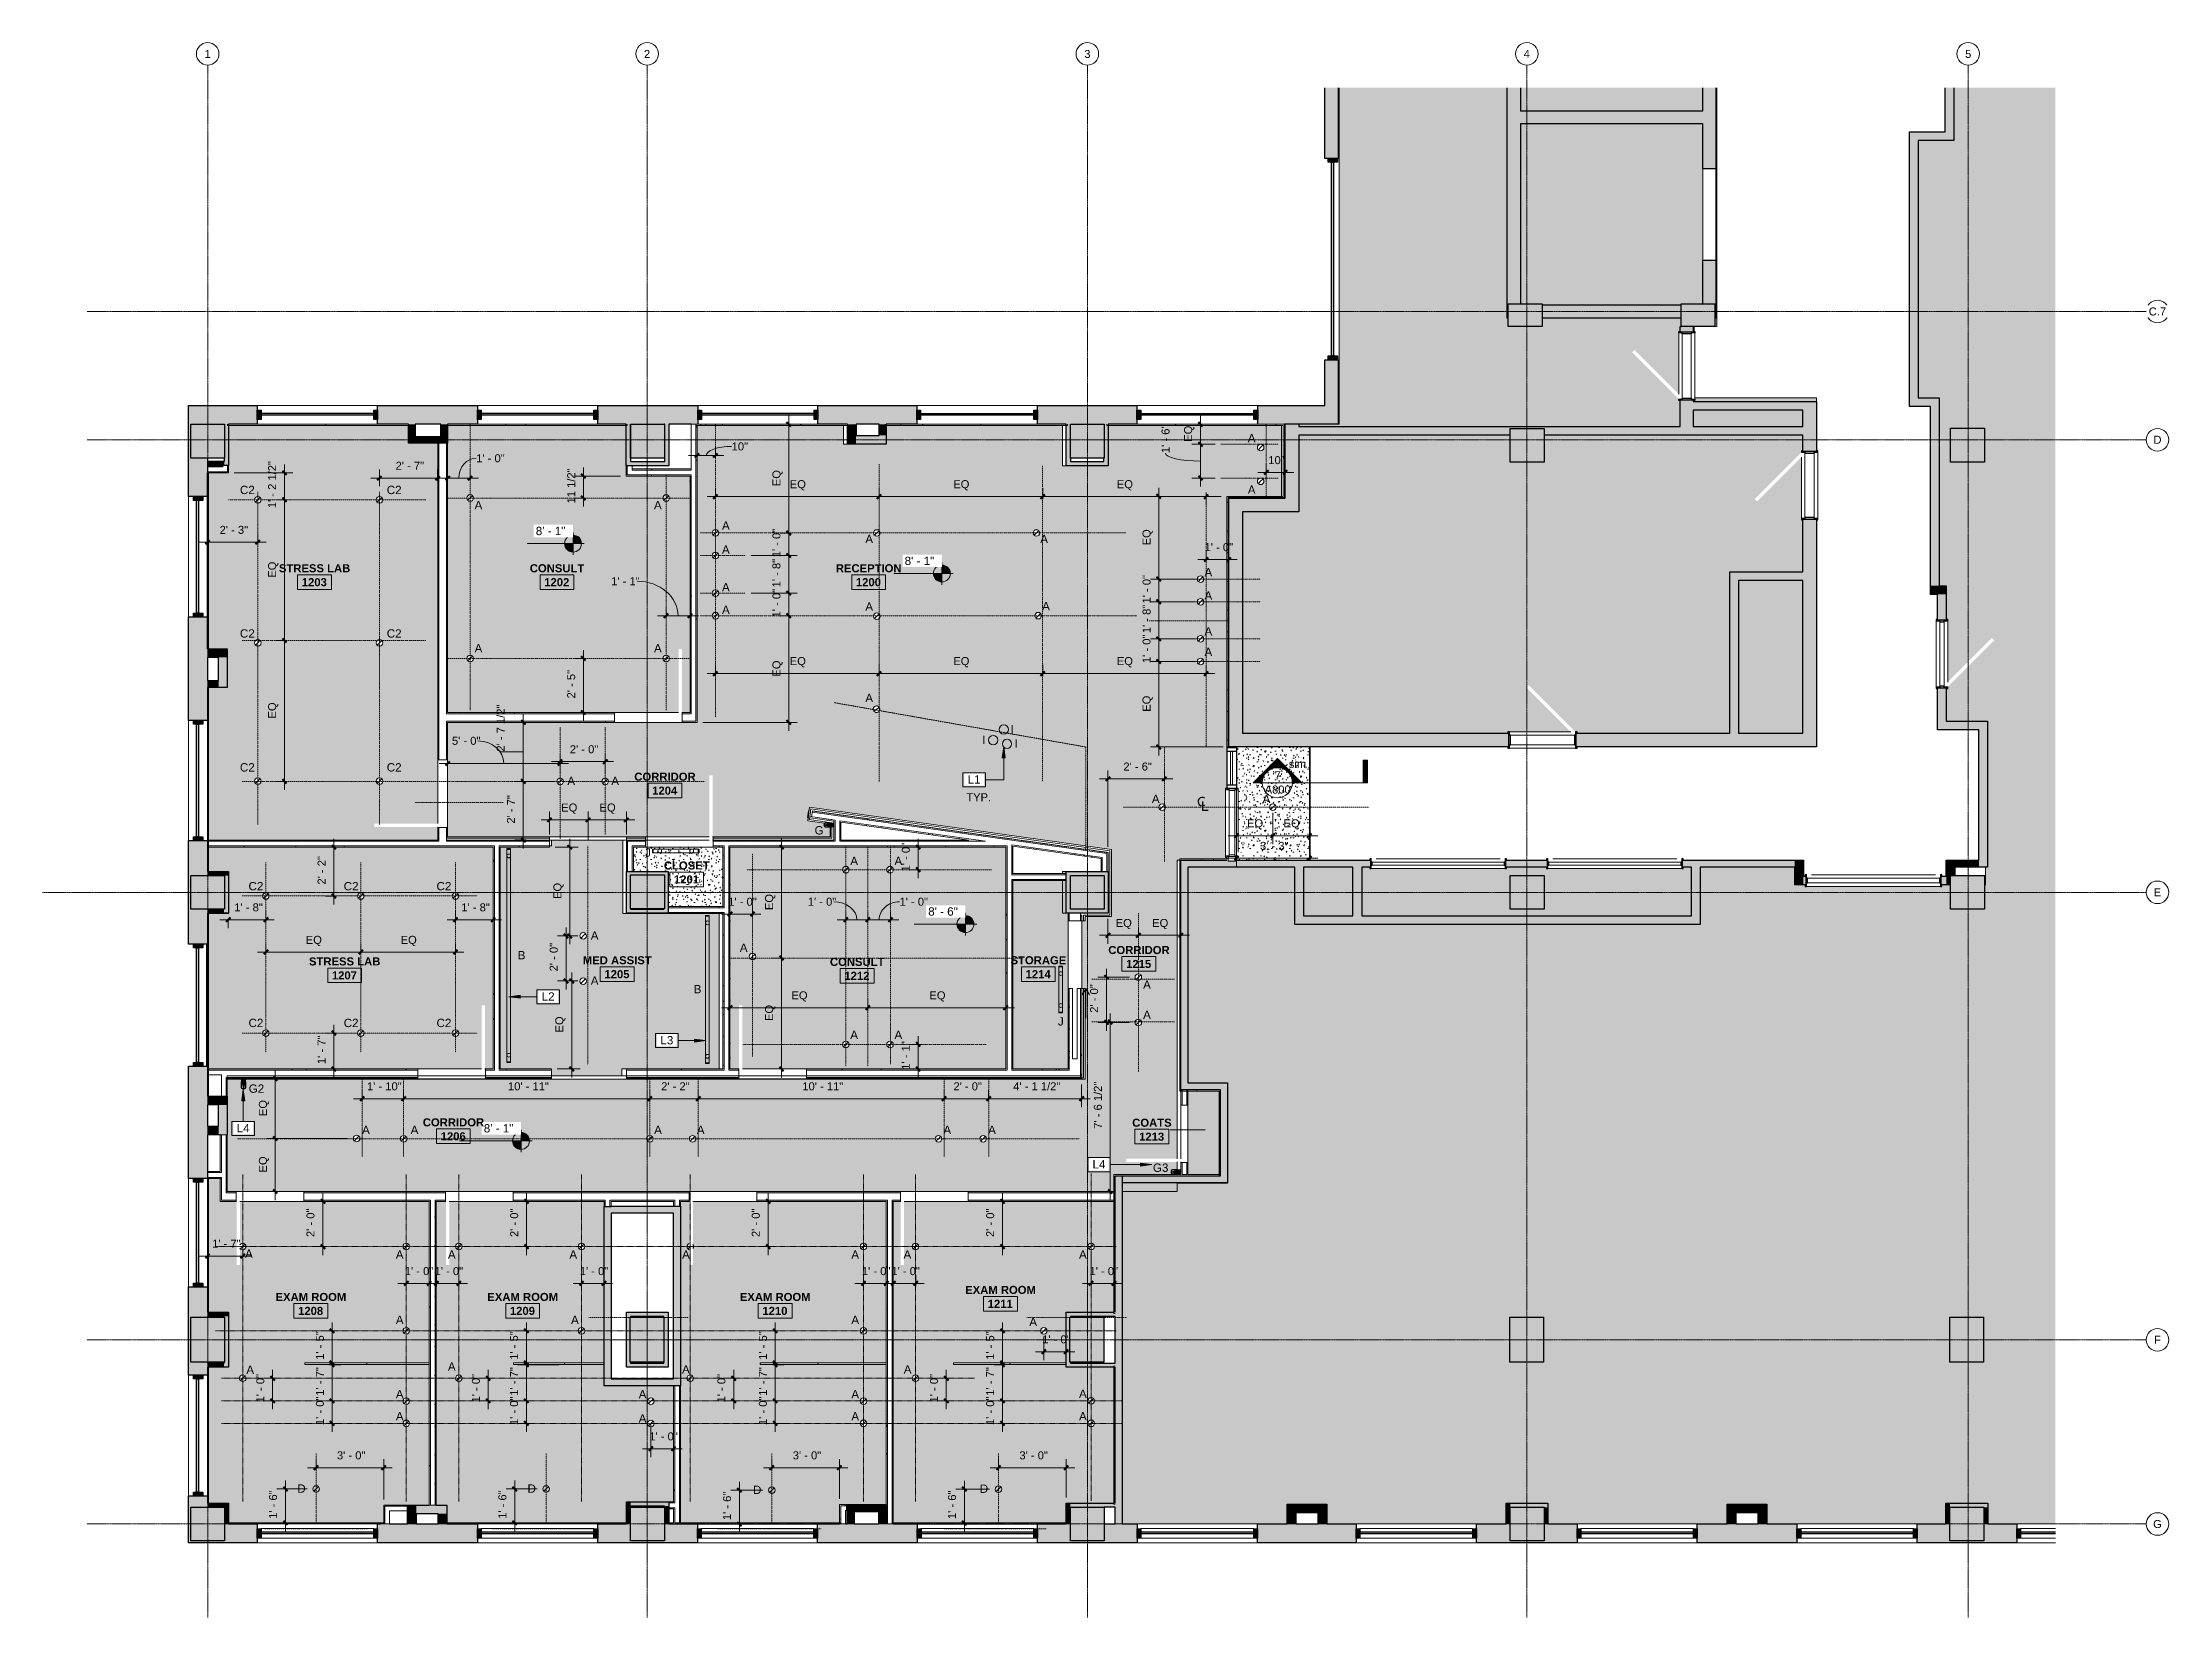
# Model space of a CAD drawing. Header units: inches. Extents: x 2810 to 3942, y 240 to 1078.
import ezdxf

# ---------------------------------------------------------------- set-up
doc = ezdxf.new("R2010")
doc.units = ezdxf.units.IN
doc.header["$MEASUREMENT"] = 0
for name, pattern in [('Center 1_4_', [0.53125, 0.25, -0.09375, 0.09375, -0.09375]), ('Center 1_8_', [0.3125, 0.125, -0.0625, 0.0625, -0.0625]), ('Grid Line 1_2_', [0.875, 0.5, -0.125, 0.125, -0.125])]:
    doc.linetypes.add(name, pattern=pattern)
for name, color, linetype, lineweight in [('A-ANNO-DIMS', 211, 'Continuous', 9), ('A-ANNO-DIMS-48', 211, 'Continuous', 9), ('A-ANNO-KEYN', 231, 'Continuous', 9), ('A-ANNO-NOTE', 131, 'Continuous', 9), ('A-AREA-IDEN', 2, 'Continuous', 9), ('A-CLNG', 13, 'Continuous', 18), ('A-CLNG-PATT', 13, 'Continuous', 18), ('A-DETL', 90, 'Continuous', 9), ('A-DETL-GENF', 92, 'Continuous', 9), ('A-DETL-THIN', 151, 'Continuous', 9), ('A-DOOR', 31, 'Continuous', 18), ('A-GLAZ-CURT', 52, 'Continuous', 18), ('A-GLAZ-CWMG', 51, 'Continuous', 18), ('A-WALL', 113, 'Continuous', 18), ('A-WALL-PATT', 111, 'Continuous', 18), ('E-LITE-EQPM', 33, 'Continuous', 9), ('E-LITE-EQPM-IDEN', 33, 'Continuous', 9), ('G-ANNO-DIMS', 111, 'Continuous', 9), ('G-ANNO-SYMB', 111, 'Continuous', 9), ('G-ANNO-TEXT', 231, 'Continuous', 9), ('I-WALL', 2, 'Continuous', 18), ('S-COLS', 52, 'Continuous', 18), ('S-GRID', 1, 'Continuous', 9), ('S-GRID-IDEN', 1, 'Continuous', 9)]:
    doc.layers.add(name, color=color, linetype=linetype, lineweight=lineweight)
doc.styles.add('Arial', font='arial.ttf', dxfattribs={"height": 4.425898})
doc.styles.add('Swis721 Lt BT', font='swissl.ttf', dxfattribs={"height": 4.257319})
doc.styles.add('Swis721 Lt BT_B', font='', dxfattribs={"height": 4.291988})
doc.styles.get('Swis721 Lt BT_B').set_extended_font_data('Swis721 Lt BT', bold=True)
doc.dimstyles.new('OTJ_-_3_32__Linear__1_2__Tolerance', dxfattribs={"dimscale": 12, "dimtxt": 4.5, "dimasz": 0.1875, "dimexe": 0.375, "dimexo": 0.25, "dimgap": 0.25, "dimtad": 1, "dimdec": 1, "dimrnd": 0.5, "dimzin": 3, "dimdsep": 46, "dimlunit": 4, "dimtxsty": 'Swis721 Lt BT', "dimblk1": 'OBLIQUE', "dimblk2": 'OBLIQUE', "dimsah": 1, "dimcen": 0.09, "dimdle": 0.375, "dimazin": 0, "dimtfac": 1, "dimtdec": 4, "dimtix": 1, "dimtmove": 0, "dimatfit": 3, "dimfxl": 1, "dimtvp": 1, "dimfrac": 2, "dimtolj": 1, "dimtzin": 0, "dimarcsym": 2})
doc.dimstyles.new('OTJ_-_3_32__Linear__1_2__Tolerance_1', dxfattribs={"dimscale": 12, "dimtxt": 4.5, "dimasz": 0.1875, "dimexe": 0.375, "dimexo": 0.25, "dimgap": 0.25, "dimtad": 1, "dimdec": 1, "dimrnd": 0.5, "dimzin": 3, "dimdsep": 46, "dimlunit": 4, "dimtxsty": 'Swis721 Lt BT', "dimblk1": 'OBLIQUE', "dimblk2": 'OBLIQUE', "dimsah": 1, "dimcen": 0.09, "dimdle": 0.375, "dimazin": 0, "dimtfac": 1, "dimtdec": 4, "dimtix": 1, "dimtmove": 1, "dimatfit": 3, "dimfxl": 1, "dimtvp": 1, "dimfrac": 2, "dimtolj": 1, "dimtzin": 0, "dimarcsym": 2})
doc.dimstyles.new('OTJ_-_3_32__Linear__1_2__Tolerance_2', dxfattribs={"dimscale": 12, "dimtxt": 4.5, "dimasz": 0.1875, "dimexe": 0.375, "dimexo": 0.25, "dimgap": 0.25, "dimtad": 1, "dimdec": 1, "dimrnd": 0.5, "dimzin": 3, "dimdsep": 46, "dimlunit": 4, "dimtxsty": 'Swis721 Lt BT', "dimblk1": 'OBLIQUE', "dimblk2": 'OBLIQUE', "dimsah": 1, "dimcen": 0.09, "dimdle": 0.375, "dimazin": 0, "dimtfac": 1, "dimtdec": 4, "dimtix": 1, "dimtmove": 0, "dimatfit": 3, "dimfxl": 1, "dimtvp": 1, "dimfrac": 2, "dimtolj": 1, "dimtzin": 0, "dimarcsym": 2})
doc.dimstyles.new('OTJ_-_3_32__Linear__1_2__Tolerance_3', dxfattribs={"dimscale": 12, "dimtxt": 4.5, "dimasz": 0.1875, "dimexe": 0.375, "dimexo": 0.25, "dimgap": 0.25, "dimtad": 1, "dimdec": 1, "dimrnd": 0.5, "dimzin": 3, "dimdsep": 46, "dimlunit": 4, "dimtxsty": 'Swis721 Lt BT', "dimblk1": 'OBLIQUE', "dimblk2": 'OBLIQUE', "dimsah": 1, "dimcen": 0.09, "dimdle": 0.375, "dimazin": 0, "dimtfac": 1, "dimtdec": 4, "dimtix": 1, "dimtmove": 0, "dimatfit": 3, "dimfxl": 1, "dimtvp": 1, "dimfrac": 2, "dimtolj": 1, "dimtzin": 0, "dimarcsym": 2})
doc.dimstyles.new('OTJ_-_3_32__Linear__1_2__Tolerance_4', dxfattribs={"dimscale": 12, "dimtxt": 4.5, "dimasz": 0.1875, "dimexe": 0.375, "dimexo": 0.25, "dimgap": 0.25, "dimtad": 1, "dimdec": 1, "dimrnd": 0.5, "dimzin": 3, "dimdsep": 46, "dimlunit": 4, "dimtxsty": 'Swis721 Lt BT', "dimblk1": 'OBLIQUE', "dimblk2": 'OBLIQUE', "dimsah": 1, "dimcen": 0.09, "dimdle": 0.375, "dimazin": 0, "dimtfac": 1, "dimtdec": 4, "dimtix": 1, "dimtmove": 0, "dimatfit": 3, "dimfxl": 1, "dimtvp": 1, "dimfrac": 2, "dimtolj": 1, "dimtzin": 0, "dimarcsym": 2})
doc.dimstyles.new('OTJ_-_3_32__Linear__1_2__Tolerance_5', dxfattribs={"dimscale": 12, "dimtxt": 4.5, "dimasz": 0.1875, "dimexe": 0.375, "dimexo": 0.25, "dimgap": 0.25, "dimtad": 1, "dimdec": 1, "dimrnd": 0.5, "dimzin": 3, "dimdsep": 46, "dimlunit": 4, "dimtxsty": 'Swis721 Lt BT', "dimblk1": 'OBLIQUE', "dimblk2": 'OBLIQUE', "dimsah": 1, "dimcen": 0.09, "dimdle": 0.375, "dimazin": 0, "dimtfac": 1, "dimtdec": 4, "dimtix": 1, "dimtmove": 1, "dimatfit": 3, "dimfxl": 1, "dimtvp": 1, "dimfrac": 2, "dimtolj": 1, "dimtzin": 0, "dimarcsym": 2})
pattern_1 = [(0, (0, 0), (15.36, 3.84), [0.634, -10.886, 0.634, -10.886, -61.44]), (0, (0, 0), (15.36, 3.84), [-23.04, 0.634, -22.406, 0.634, -10.886, -26.88]), (0, (0, 0), (15.36, 3.84), [-57.6, 0.634, -7.046, 0.634, -18.566]), (120, (5.76, 1.92), (-11.0055376, 11.38215), [0.634, -10.886, 0.634, -10.886, -61.44]), (120, (5.76, 1.92), (-11.0055376, 11.38215), [-23.04, 0.634, -22.406, 0.634, -10.886, -26.88]), (120, (5.76, 1.92), (-11.0055376, 11.38215), [-57.6, 0.634, -7.046, 0.634, -18.566]), (240, (7.68, 9.6), (-4.3544624, -15.22215), [0.634, -10.886, 0.634, -10.886, -61.44]), (240, (7.68, 9.6), (-4.3544624, -15.22215), [-23.04, 0.634, -22.406, 0.634, -10.886, -26.88]), (240, (7.68, 9.6), (-4.3544624, -15.22215), [-57.6, 0.634, -7.046, 0.634, -18.566])]
pattern_2 = [(0, (0, 0), (7.68, 1.92), [0.634, -5.126, 0.634, -5.126, -30.72]), (0, (0, 0), (7.68, 1.92), [-11.52, 0.634, -10.886, 0.634, -5.126, -13.44]), (0, (0, 0), (7.68, 1.92), [-28.8, 0.634, -3.206, 0.634, -8.966]), (120, (2.88, 0.96), (-5.5027688, 5.6910751), [0.634, -5.126, 0.634, -5.126, -30.72]), (120, (2.88, 0.96), (-5.5027688, 5.6910751), [-11.52, 0.634, -10.886, 0.634, -5.126, -13.44]), (120, (2.88, 0.96), (-5.5027688, 5.6910751), [-28.8, 0.634, -3.206, 0.634, -8.966]), (240, (3.84, 4.8), (-2.1772312, -7.6110751), [0.634, -5.126, 0.634, -5.126, -30.72]), (240, (3.84, 4.8), (-2.1772312, -7.6110751), [-11.52, 0.634, -10.886, 0.634, -5.126, -13.44]), (240, (3.84, 4.8), (-2.1772312, -7.6110751), [-28.8, 0.634, -3.206, 0.634, -8.966])]

msp = doc.modelspace()

# ---------------------------------------------------------------- texts
at = {"layer": 'A-AREA-IDEN', "char_height": 4.292, "attachment_point": 2, "line_spacing_factor": 0.998538, "style": 'Swis721 Lt BT_B'}
for s, insert, width in [('STRESS LAB', (2954.72, 800.2), 40.716), ('1203', (2954.58, 792.79), 15.336), ('CONSULT', (3083.71, 800.2), 32.562), ('1202', (3083.56, 792.79), 15.336), ('1200', (3249.36, 792.79), 15.336), ('CORRIDOR', (3141.13, 689.32), 36.612), ('1204', (3140.99, 681.91), 15.336), ('CLOSET', (3152.73, 642.1), 26.838), ('1201', (3152.59, 634.68), 15.336), ('STRESS LAB', (2970.73, 591.06), 40.716), ('MED ASSIST', (3115.75, 591.68), 40.284), ('CONSULT', (3243.39, 590.81), 32.562), ('STORAGE', (3339.8, 591.68), 32.508), ('CORRIDOR', (3393.29, 597.11), 36.612), ('1215', (3393.15, 589.7), 15.336), ('1207', (2970.59, 583.64), 15.336), ('1205', (3115.6, 584.27), 15.336), ('1212', (3243.24, 583.39), 15.336), ('1214', (3339.66, 584.27), 15.336), ('1206', (3028.46, 498.03), 15.336), ('COATS', (3400.19, 505.26), 23.112), ('1213', (3400.05, 497.84), 15.336), ('EXAM ROOM', (2952.76, 412.57), 42.174), ('EXAM ROOM', (3065.43, 412.57), 42.174), ('EXAM ROOM', (3199.77, 412.57), 42.174), ('EXAM ROOM', (3319.65, 416.32), 42.174), ('1211', (3319.5, 408.91), 15.336), ('1208', (2952.62, 405.16), 15.336), ('1209', (3065.29, 405.16), 15.336), ('1210', (3199.62, 405.16), 15.336)]:
    msp.add_mtext(s, dxfattribs=dict(at, insert=insert, width=width))
at = {"layer": 'E-LITE-EQPM-IDEN', "attachment_point": 2, "line_spacing_factor": 0.938532, "style": 'Arial'}
for s, insert, char_height, width in [('A', (3453.24, 869.52), 4.43, 4.914), ('C2', (2918.94, 841.92), 4.426, 9.396), ('C2', (2997.07, 841.92), 4.426, 9.396), ('A', (3453.24, 842.07), 4.43, 4.914), ('A', (3041.9, 833.86), 4.43, 4.914), ('A', (3137.33, 833.86), 4.43, 4.914), ('A', (3173.51, 822.98), 4.43, 4.914), ('A', (3249.77, 815.85), 4.43, 4.914), ('A', (3342.84, 815.85), 4.43, 4.914), ('A', (3173.51, 810.2), 4.43, 4.914), ('A', (3430.21, 798.15), 4.43, 4.914), ('A', (3173.51, 790.2), 4.43, 4.914), ('A', (3430.21, 785.76), 4.43, 4.914), ('A', (3173.51, 778.2), 4.43, 4.914), ('A', (3249.77, 779.87), 4.43, 4.914), ('A', (3343.84, 780.12), 4.43, 4.914), ('C2', (2918.94, 765.57), 4.426, 9.396), ('C2', (2997.07, 765.57), 4.426, 9.396), ('A', (3430.21, 766.69), 4.43, 4.914), ('A', (3041.9, 757.72), 4.43, 4.914), ('A', (3137.33, 757.72), 4.43, 4.914), ('A', (3430.21, 755.78), 4.43, 4.914), ('A', (3249.77, 731.26), 4.43, 4.914), ('I', (3325.78, 714.7), 4.43, 2.052), ('I', (3310.72, 709.04), 4.43, 2.052), ('I', (3327.98, 707.04), 4.43, 2.052), ('C2', (2918.94, 694.36), 4.426, 9.396), ('C2', (2997.07, 694.36), 4.426, 9.396), ('A', (3091.24, 687.11), 4.43, 4.914), ('A', (3114.62, 687.11), 4.43, 4.914), ('A', (3402.22, 677.58), 4.43, 4.914), ('A', (3461.13, 677.58), 4.43, 4.914), ('G', (3223.13, 660.87), 4.43, 5.724), ('J', (3132.11, 649), 4.43, 3.672), ('A', (3241.78, 644.58), 4.43, 4.914), ('A', (3265.28, 644.58), 4.43, 4.914), ('C2', (2923.51, 631.14), 4.426, 9.396), ('C2', (2974.17, 631.14), 4.426, 9.396), ('C2', (3023.54, 631.14), 4.426, 9.396), ('A', (3103.71, 604.89), 4.43, 4.914), ('B', (3064.83, 594.43), 4.43, 4.914), ('A', (3183.01, 598.4), 4.43, 4.914), ('A', (3103.71, 580.89), 4.43, 4.914), ('A', (3397.56, 578.78), 4.43, 4.914), ('B', (3158.47, 576.38), 4.43, 4.914), ('C2', (2923.51, 558.4), 4.426, 9.396), ('C2', (2974.17, 558.4), 4.426, 9.396), ('C2', (3023.54, 558.4), 4.426, 9.396), ('J', (3351.74, 559.23), 4.43, 3.672), ('A', (3397.56, 562.75), 4.43, 4.914), ('A', (3241.78, 552.1), 4.43, 4.914), ('A', (3265.28, 552.1), 4.43, 4.914), ('G2', (2923.8, 523.46), 4.426, 9.828), ('A', (2982.04, 501.54), 4.43, 4.914), ('A', (3007.88, 501.54), 4.43, 4.914), ('A', (3137.42, 501.54), 4.43, 4.914), ('A', (3160.13, 501.54), 4.43, 4.914), ('A', (3291.33, 501.54), 4.43, 4.914), ('A', (3315.12, 501.54), 4.43, 4.914), ('G3', (3404.84, 481.4), 4.426, 9.828), ('A', (2919.78, 435.72), 4.43, 4.914), ('A', (2999.99, 435.22), 4.43, 4.914), ('A', (3027.7, 435.22), 4.43, 4.914), ('A', (3092.33, 435.22), 4.43, 4.914), ('A', (3152.27, 435.22), 4.43, 4.914), ('A', (3242.33, 435.22), 4.43, 4.914), ('A', (3270.08, 435.22), 4.43, 4.914), ('A', (3363.46, 435.22), 4.43, 4.914), ('A', (2999.99, 400.48), 4.43, 4.914), ('A', (3093.2, 400.48), 4.43, 4.914), ('A', (3242.33, 400.48), 4.43, 4.914), ('A', (3337.01, 399.4), 4.43, 4.914), ('A', (2920.46, 373.94), 4.43, 4.914), ('A', (3027.7, 375.6), 4.43, 4.914), ('A', (3152.27, 374.11), 4.43, 4.914), ('A', (3270.22, 374.11), 4.43, 4.914), ('A', (2999.99, 360.9), 4.43, 4.914), ('A', (3129.21, 360.9), 4.43, 4.914), ('A', (3242.33, 360.9), 4.43, 4.914), ('A', (3363.46, 361.15), 4.43, 4.914), ('A', (2999.99, 349.15), 4.43, 4.914), ('A', (3129.21, 348.02), 4.43, 4.914), ('A', (3242.33, 349.15), 4.43, 4.914), ('A', (3363.46, 349.15), 4.43, 4.914), ('D', (2947.74, 310.71), 4.43, 5.292), ('D', (3070.21, 310.71), 4.43, 5.292), ('D', (3190.21, 310.03), 4.43, 5.292), ('D', (3310.83, 310.65), 4.43, 5.292)]:
    msp.add_mtext(s, dxfattribs=dict(at, insert=insert, char_height=char_height, width=width))
at = {"layer": 'G-ANNO-SYMB', "line_spacing_factor": 1.00667, "style": 'Swis721 Lt BT'}
for s, insert, char_height, width, attachment_point in [('sim', (3472.98, 696.08), 4.257, 10.908, 1), ('A800', (3467.08, 682.47), 4.257, 15.714, 2), ('7', (3467.08, 690.06), 4.26, 3.78, 2)]:
    msp.add_mtext(s, dxfattribs=dict(at, insert=insert, char_height=char_height, width=width, attachment_point=attachment_point))

# ---------------------------------------------------------------- blocks, each defined once
blk = doc.blocks.new('System Panel - Glazed-4380175-FIRST FLOOR RCP')
at = {"layer": 'A-GLAZ-CURT'}
blk.add_hatch(color=250, dxfattribs=at).paths.add_polyline_path([(30, -1.8), (30, -0.7), (-30, -0.7), (-30, -1.8), (1.8, -1.8)], flags=0)
at = {"layer": 'A-GLAZ-CURT', "color": 8, "lineweight": 30}
for p, q in [((-30, -1.8), (-30, -0.7)), ((-30, -0.7), (30, -0.7)), ((30, -1.8), (-30, -1.8)), ((30, -0.7), (30, -1.8))]:
    blk.add_line(p, q, dxfattribs=at)
blk = doc.blocks.new('Rectangular Mullion - 2 x 5_ rectangular-4380177-FIRST FLOOR RCP')
at = {"layer": 'A-GLAZ-CWMG'}
blk.add_hatch(color=250, dxfattribs=at).paths.add_polyline_path([(-2, 3.5), (-2, -1.5), (0, -1.5), (0, 3.5)], flags=0)
at = {"layer": 'A-GLAZ-CWMG', "color": 8, "lineweight": 30}
for p, q in [((-2, 3.5), (0, 3.5)), ((-2, -1.5), (-2, 3.5)), ((0, 3.5), (0, -1.5)), ((0, -1.5), (-2, -1.5))]:
    blk.add_line(p, q, dxfattribs=at)
blk = doc.blocks.new('Rectangular Mullion - 2 x 5_ rectangular-4380178-FIRST FLOOR RCP')
at = {"layer": 'A-GLAZ-CWMG'}
blk.add_hatch(color=250, dxfattribs=at).paths.add_polyline_path([(0, 0.75), (0, -1.5), (-2, -1.5), (-2, 3.5), (0, 3.5), (0, 1.75)], flags=0)
at = {"layer": 'A-GLAZ-CWMG', "color": 8, "lineweight": 30}
for p, q in [((0, 3.5), (-2, 3.5)), ((-2, 3.5), (-2, -1.5)), ((0, -1.5), (0, 3.5)), ((-2, -1.5), (0, -1.5))]:
    blk.add_line(p, q, dxfattribs=at)
blk = doc.blocks.new('System Panel - Glazed-4651680-FIRST FLOOR RCP')
at = {"layer": 'A-GLAZ-CURT'}
blk.add_hatch(color=250, dxfattribs=at).paths.add_polyline_path([(30.5, -0.7), (-30.5, -0.7), (-30.5, -1.8), (30.5, -1.8)], flags=0)
at = {"layer": 'A-GLAZ-CURT', "color": 8, "lineweight": 30}
for p, q in [((-30.5, -1.8), (-30.5, -0.7)), ((-30.5, -0.7), (30.5, -0.7)), ((30.5, -1.8), (-30.5, -1.8)), ((30.5, -0.7), (30.5, -1.8))]:
    blk.add_line(p, q, dxfattribs=at)
blk = doc.blocks.new('Rectangular Mullion - 2 x 5_ rectangular-4651681-FIRST FLOOR RCP')
at = {"layer": 'A-GLAZ-CWMG'}
blk.add_hatch(color=250, dxfattribs=at).paths.add_polyline_path([(-2, 3.5), (-2, -1.5), (0, -1.5), (0, 3.5)], flags=0)
at = {"layer": 'A-GLAZ-CWMG', "color": 8, "lineweight": 30}
for p, q in [((-2, 3.5), (0, 3.5)), ((-2, -1.5), (-2, 3.5)), ((0, 3.5), (0, -1.5)), ((0, -1.5), (-2, -1.5))]:
    blk.add_line(p, q, dxfattribs=at)
blk = doc.blocks.new('Rectangular Mullion - 2 x 5_ rectangular-4651682-FIRST FLOOR RCP')
at = {"layer": 'A-GLAZ-CWMG'}
blk.add_hatch(color=250, dxfattribs=at).paths.add_polyline_path([(0, 0.75), (0, -1.5), (-2, -1.5), (-2, 3.5), (0, 3.5), (0, 1.75)], flags=0)
at = {"layer": 'A-GLAZ-CWMG', "color": 8, "lineweight": 30}
for p, q in [((0, 3.5), (-2, 3.5)), ((-2, 3.5), (-2, -1.5)), ((0, -1.5), (0, 3.5)), ((-2, -1.5), (0, -1.5))]:
    blk.add_line(p, q, dxfattribs=at)
blk = doc.blocks.new('System Panel - Glazed-4533532-FIRST FLOOR RCP')
at = {"layer": 'A-GLAZ-CURT'}
blk.add_hatch(color=250, dxfattribs=at).paths.add_polyline_path([(26.84375, -0.75), (-26.84375, -0.75), (-26.84375, -1.75), (26.84375, -1.75)], flags=0)
at = {"layer": 'A-GLAZ-CURT', "color": 8, "lineweight": 30}
for p, q in [((-26.84375, -1.75), (-26.84375, -0.75)), ((-26.84375, -0.75), (26.84375, -0.75)), ((26.84375, -1.75), (-26.84375, -1.75)), ((26.84375, -0.75), (26.84375, -1.75))]:
    blk.add_line(p, q, dxfattribs=at)
blk = doc.blocks.new('System Panel - Glazed-4380181-FIRST FLOOR RCP')
at = {"layer": 'A-GLAZ-CURT'}
blk.add_hatch(color=250, dxfattribs=at).paths.add_polyline_path([(30.2, -0.7), (-30.2, -0.7), (-30.2, -1.8), (30.2, -1.8)], flags=0)
at = {"layer": 'A-GLAZ-CURT', "color": 8, "lineweight": 30}
for p, q in [((-30.2, -1.8), (-30.2, -0.7)), ((-30.2, -0.7), (30.2, -0.7)), ((30.2, -1.8), (-30.2, -1.8)), ((30.2, -0.7), (30.2, -1.8))]:
    blk.add_line(p, q, dxfattribs=at)
blk = doc.blocks.new('System Panel - Glazed-4469464-FIRST FLOOR RCP')
at = {"layer": 'A-GLAZ-CURT'}
blk.add_hatch(color=250, dxfattribs=at).paths.add_polyline_path([(30, -0.75), (-30, -0.75), (-30, -1.75), (30, -1.75)], flags=0)
at = {"layer": 'A-GLAZ-CURT', "color": 8, "lineweight": 30}
for p, q in [((-30, -1.75), (-30, -0.75)), ((-30, -0.75), (30, -0.75)), ((30, -1.75), (-30, -1.75)), ((30, -0.75), (30, -1.75))]:
    blk.add_line(p, q, dxfattribs=at)
blk = doc.blocks.new('Rectangular Mullion - 2 x 5_ rectangular-4469463-FIRST FLOOR RCP')
at = {"layer": 'A-GLAZ-CWMG'}
blk.add_hatch(color=250, dxfattribs=at).paths.add_polyline_path([(-2, -1.5), (0, -1.5), (0, 3.5), (-2, 3.5), (-2, 0.75)], flags=0)
at = {"layer": 'A-GLAZ-CWMG', "color": 8, "lineweight": 30}
for p, q in [((-2, 3.5), (0, 3.5)), ((-2, -1.5), (-2, 3.5)), ((0, 3.5), (0, -1.5)), ((0, -1.5), (-2, -1.5))]:
    blk.add_line(p, q, dxfattribs=at)
blk = doc.blocks.new('Rectangular Mullion - 2 x 5_ rectangular-4354936-FIRST FLOOR RCP')
at = {"layer": 'A-GLAZ-CWMG'}
blk.add_hatch(color=250, dxfattribs=at).paths.add_polyline_path([(0, -1.5), (-2, -1.5), (-2, 3.5), (0, 3.5), (0, 0.75)], flags=0)
at = {"layer": 'A-GLAZ-CWMG', "color": 8, "lineweight": 30}
for p, q in [((0, 3.5), (-2, 3.5)), ((-2, 3.5), (-2, -1.5)), ((0, -1.5), (0, 3.5)), ((-2, -1.5), (0, -1.5))]:
    blk.add_line(p, q, dxfattribs=at)
blk = doc.blocks.new('System Panel - Glazed-4380183-FIRST FLOOR RCP')
at = {"layer": 'A-GLAZ-CURT'}
blk.add_hatch(color=250, dxfattribs=at).paths.add_polyline_path([(-30, -0.8), (-30, -1.8), (30, -1.8), (30, -0.8), (-29.9, -0.8)], flags=0)
at = {"layer": 'A-GLAZ-CURT', "color": 8, "lineweight": 30}
for p, q in [((-30, -1.8), (-30, -0.8)), ((-30, -0.8), (30, -0.8)), ((30, -1.8), (-30, -1.8)), ((30, -0.8), (30, -1.8))]:
    blk.add_line(p, q, dxfattribs=at)
blk = doc.blocks.new('System Panel - Glazed-4485868-FIRST FLOOR RCP')
at = {"layer": 'A-GLAZ-CURT'}
blk.add_hatch(color=250, dxfattribs=at).paths.add_polyline_path([(21.7, -0.8), (-30, -0.8), (-30, -1.8), (30, -1.8), (30, -0.8), (22.1, -0.8)], flags=0)
at = {"layer": 'A-GLAZ-CURT', "color": 8, "lineweight": 30}
for p, q in [((-30, -1.8), (-30, -0.8)), ((-30, -0.8), (30, -0.8)), ((30, -1.8), (-30, -1.8)), ((30, -0.8), (30, -1.8))]:
    blk.add_line(p, q, dxfattribs=at)
blk = doc.blocks.new('System Panel - Glazed-4380184-FIRST FLOOR RCP')
at = {"layer": 'A-GLAZ-CURT'}
blk.add_hatch(color=250, dxfattribs=at).paths.add_polyline_path([(-30.125, -0.75), (-30.125, -1.75), (30.125, -1.75), (30.125, -0.75)], flags=0)
at = {"layer": 'A-GLAZ-CURT', "color": 8, "lineweight": 30}
for p, q in [((-30.125, -1.75), (-30.125, -0.75)), ((-30.125, -0.75), (30.125, -0.75)), ((30.125, -1.75), (-30.125, -1.75)), ((30.125, -0.75), (30.125, -1.75))]:
    blk.add_line(p, q, dxfattribs=at)
blk = doc.blocks.new('Single Pocket_No Glass - 3_-0_x8_-0_-4641311-FIRST FLOOR RCP')
at = {"layer": 'A-DOOR', "lineweight": 9}
for q in [(25.4, 7.9), (25.4, 3.9), (37.7, 5.9)]:
    blk.add_line((22, 5.9), q, dxfattribs=at)
blk = doc.blocks.new('Concrete-Rectangular-Column - 18X18-4463687-FIRST FLOOR RCP')
at = {"layer": 'S-COLS'}
blk.add_hatch(color=250, dxfattribs=at).paths.add_polyline_path([(9, -9), (9, 9), (-9, 9), (-9, -9)], flags=0)
at = {"layer": 'S-COLS', "color": 8, "lineweight": 30}
for p, q in [((-9, 9), (9, 9)), ((-9, -9), (-9, 9)), ((9, 9), (9, -9)), ((9, -9), (-9, -9))]:
    blk.add_line(p, q, dxfattribs=at)
blk = doc.blocks.new('Concrete-Rectangular-Column - 18 x 24-4467884-FIRST FLOOR RCP')
at = {"layer": 'S-COLS'}
blk.add_hatch(color=250, dxfattribs=at).paths.add_polyline_path([(-8, -12), (9, -12), (9, 12), (-9, 12), (-9, -12)], flags=0)
at = {"layer": 'S-COLS', "color": 8, "lineweight": 30}
for p, q in [((-9, 12), (9, 12)), ((-9, -12), (-9, 12)), ((9, 12), (9, -12)), ((9, -12), (-9, -12))]:
    blk.add_line(p, q, dxfattribs=at)
blk = doc.blocks.new('System Panel - Glazed-V1-FIRST FLOOR RCP')
at = {"layer": 'A-GLAZ-CURT'}
blk.add_hatch(color=250, dxfattribs=at).paths.add_polyline_path([(11.5, -0.7), (11.5, -1.8), (30, -1.8), (30, -0.7)], flags=0)
at = {"layer": 'A-GLAZ-CURT', "color": 8, "lineweight": 30}
for p, q in [((11.5, -0.7), (30, -0.7)), ((30, -1.8), (11.5, -1.8)), ((30, -0.7), (30, -1.8))]:
    blk.add_line(p, q, dxfattribs=at)
blk = doc.blocks.new('System Panel - Glazed-4466132-FIRST FLOOR RCP')
at = {"layer": 'A-GLAZ-CURT'}
blk.add_hatch(color=250, dxfattribs=at).paths.add_polyline_path([(51.5, -0.75), (-51.5, -0.75), (-51.5, -1.75), (51.5, -1.75)], flags=0)
at = {"layer": 'A-GLAZ-CURT', "color": 8, "lineweight": 30}
for p, q in [((-51.5, -1.75), (-51.5, -0.75)), ((-51.5, -0.75), (51.5, -0.75)), ((51.5, -1.75), (-51.5, -1.75)), ((51.5, -0.75), (51.5, -1.75))]:
    blk.add_line(p, q, dxfattribs=at)
blk = doc.blocks.new('Rectangular Mullion - 2 x 5_ rectangular-V2-FIRST FLOOR RCP')
at = {"layer": 'A-GLAZ-CWMG', "color": 55}
for p, q in [((2986.2, 287.2), (2926.2, 287.2)), ((2986.2, 282.2), (2926.2, 282.2))]:
    blk.add_line(p, q, dxfattribs=at)
blk = doc.blocks.new('Rectangular Mullion - 2 x 5_ rectangular-V3-FIRST FLOOR RCP')
at = {"layer": 'A-GLAZ-CWMG', "color": 55}
for p, q in [((3880.9, 287.2), (3862.3, 287.2)), ((3880.9, 282.2), (3862.3, 282.2))]:
    blk.add_line(p, q, dxfattribs=at)
blk = doc.blocks.new('Concrete-Rectangular-Column - 12 x 18-4462631-FIRST FLOOR RCP')
at = {"layer": 'S-COLS'}
blk.add_hatch(color=250, dxfattribs=at).paths.add_polyline_path([(-6, 2.5), (-6, -9), (6, -9), (6, 9), (-6, 9)], flags=0)
at = {"layer": 'S-COLS', "color": 8, "lineweight": 30}
for p, q in [((-6, 9), (6, 9)), ((-6, -9), (-6, 9)), ((6, 9), (6, -9)), ((6, -9), (-6, -9))]:
    blk.add_line(p, q, dxfattribs=at)
blk = doc.blocks.new('Single Flush_No Glass - 3_-0_x8_-0_-4473693-FIRST FLOOR RCP')
at = {"layer": 'A-DOOR'}
h = blk.add_hatch(color=250, dxfattribs=at)
h.paths.add_polyline_path([(22.4, -3), (22.4, -2.2), (22, -2.2), (22, 2.4), (22.4, 2.4), (22.4, 3.2), (21.6, 3.2), (21.6, 1.3), (21.1, 1.3), (21.1, -1.1), (21.6, -1.1), (21.6, -3), (22.2, -3)], flags=0)
h.paths.add_polyline_path([(-13.1, 1.3), (-13.6, 1.3), (-13.6, 3.2), (-14.4, 3.2), (-14.4, 2.4), (-14, 2.4), (-14, -2.2), (-14.4, -2.2), (-14.4, -3), (-13.6, -3), (-13.6, -1.1), (-13.1, -1.1), (-13.1, 0.4)], flags=0)
at = {"layer": 'A-DOOR', "color": 8, "lineweight": 30}
for p, q in [((-13.6, 3.2), (-14.4, 3.2)), ((-14.4, 3.2), (-14.4, 2.4)), ((-13.6, 1.3), (-13.6, 3.2)), ((-13.1, 1.3), (-13.6, 1.3)), ((-13.1, -1.1), (-13.1, 1.3)), ((21.1, 1.3), (21.1, -1.1)), ((21.6, 1.3), (21.1, 1.3)), ((21.6, 3.2), (21.6, 1.3)), ((22.4, 3.2), (21.6, 3.2)), ((22.4, 2.4), (22.4, 3.2)), ((-14.4, -2.2), (-14.4, -3)), ((-14.4, -3), (-13.6, -3)), ((-13.6, -1.1), (-13.1, -1.1)), ((-13.6, -3), (-13.6, -1.1)), ((21.1, -1.1), (21.6, -1.1)), ((21.6, -1.1), (21.6, -3)), ((21.6, -3), (22.4, -3)), ((22.4, -3), (22.4, -2.2))]:
    blk.add_line(p, q, dxfattribs=at)
at = {"layer": 'A-DOOR', "color": 55}
for p, q in [((19, 3.2), (-13.6, 3.2)), ((21.1, 1.3), (-13.1, 1.3)), ((21.6, 3.2), (21.5, 3.2)), ((21.6, -3), (-13.6, -3)), ((21.1, -1.1), (-13.1, -1.1))]:
    blk.add_line(p, q, dxfattribs=at)
blk = doc.blocks.new('Double Flush_No Glass_with Frame - 6_-0_X8_-0_-4473727-FIRST FLOOR RCP')
at = {"layer": 'A-DOOR'}
h = blk.add_hatch(color=250, dxfattribs=at)
h.paths.add_polyline_path([(-32.1, -3), (-31.6, -3), (-31.6, -1.1), (-31.1, -1.1), (-31.1, 1.3), (-31.6, 1.3), (-31.6, 3.2), (-32.4, 3.2), (-32.4, 2.4), (-32, 2.4), (-32, -2.2), (-32.4, -2.2), (-32.4, -3), (-32.3, -3)], flags=0)
h.paths.add_polyline_path([(39.6, -3), (40.4, -3), (40.4, -2.2), (40, -2.2), (40, 2.4), (40.4, 2.4), (40.4, 3.2), (39.6, 3.2), (39.6, 1.3), (39.1, 1.3), (39.1, -1.1), (39.6, -1.1), (39.6, -2.2)], flags=0)
at = {"layer": 'A-DOOR', "color": 8, "lineweight": 30}
for p, q in [((-31.6, 3.2), (-32.4, 3.2)), ((-32.4, 3.2), (-32.4, 2.4)), ((-31.6, 1.3), (-31.6, 3.2)), ((-31.1, 1.3), (-31.6, 1.3)), ((-31.1, -1.1), (-31.1, 1.3)), ((39.1, 1.3), (39.1, -1.1)), ((39.6, 1.3), (39.1, 1.3)), ((39.6, 3.2), (39.6, 1.3)), ((40.4, 3.2), (39.6, 3.2)), ((40.4, 2.4), (40.4, 3.2)), ((-32.4, -2.2), (-32.4, -3)), ((-32.4, -3), (-31.6, -3)), ((-31.6, -1.1), (-31.1, -1.1)), ((-31.6, -3), (-31.6, -1.1)), ((39.1, -1.1), (39.6, -1.1)), ((39.6, -1.1), (39.6, -3)), ((39.6, -3), (40.4, -3)), ((40.4, -3), (40.4, -2.2))]:
    blk.add_line(p, q, dxfattribs=at)
at = {"layer": 'A-DOOR', "color": 55}
for p, q in [((-31.5, 3.2), (-31.6, 3.2)), ((39.1, 1.3), (-31.1, 1.3)), ((37, 3.2), (-29, 3.2)), ((39.6, 3.2), (39.5, 3.2)), ((39.6, -3), (-31.6, -3)), ((39.1, -1.1), (-31.1, -1.1))]:
    blk.add_line(p, q, dxfattribs=at)
blk = doc.blocks.new('Double Flush_No Glass_with Frame - 6_-0_X8_-0_-4473791-FIRST FLOOR RCP')
at = {"layer": 'A-DOOR'}
h = blk.add_hatch(color=250, dxfattribs=at)
h.paths.add_polyline_path([(-31.6, -2.5), (-31.6, -0.7), (-31.1, -0.7), (-31.1, 0.8), (-31.6, 0.8), (-31.6, 2.7), (-32.4, 2.7), (-32.4, 2), (-32, 2), (-32, -1.8), (-32.4, -1.8), (-32.4, -2.5), (-32, -2.5)], flags=0)
h.paths.add_polyline_path([(40.2, -2.5), (40.4, -2.5), (40.4, -1.8), (40, -1.8), (40, 2), (40.4, 2), (40.4, 2.7), (39.6, 2.7), (39.6, 0.8), (39.1, 0.8), (39.1, -0.7), (39.6, -0.7), (39.6, -2.5), (40.1, -2.5)], flags=0)
at = {"layer": 'A-DOOR', "color": 8, "lineweight": 30}
for p, q in [((-31.6, 2.7), (-32.4, 2.7)), ((-32.4, 2.7), (-32.4, 2)), ((-31.6, 0.8), (-31.6, 2.7)), ((-31.1, 0.8), (-31.6, 0.8)), ((-31.1, -0.7), (-31.1, 0.8)), ((39.1, 0.8), (39.1, -0.7)), ((39.6, 0.8), (39.1, 0.8)), ((39.6, 2.7), (39.6, 0.8)), ((40.4, 2.7), (39.6, 2.7)), ((40.4, 2), (40.4, 2.7)), ((-32.4, -1.8), (-32.4, -2.5)), ((-32.4, -2.5), (-31.6, -2.5)), ((-31.6, -0.7), (-31.1, -0.7)), ((-31.6, -2.5), (-31.6, -0.7)), ((39.1, -0.7), (39.6, -0.7)), ((39.6, -0.7), (39.6, -2.5)), ((39.6, -2.5), (40.4, -2.5)), ((40.4, -2.5), (40.4, -1.8))]:
    blk.add_line(p, q, dxfattribs=at)
at = {"layer": 'A-DOOR', "color": 55}
for p, q in [((-31.5, 2.7), (-31.6, 2.7)), ((39.1, 0.8), (-31.1, 0.8)), ((37, 2.7), (-29, 2.7)), ((39.6, 2.7), (39.5, 2.7)), ((39.6, -2.5), (-31.6, -2.5)), ((39.1, -0.7), (-31.1, -0.7))]:
    blk.add_line(p, q, dxfattribs=at)
blk = doc.blocks.new('Single Flush_No Glass - 3_-0_x8_-0_-4473920-FIRST FLOOR RCP')
at = {"layer": 'A-DOOR'}
h = blk.add_hatch(color=250, dxfattribs=at)
h.paths.add_polyline_path([(-14, -4.3), (-13.6, -4.3), (-13.6, -2.4), (-13.1, -2.4), (-13.1, 2.6), (-13.6, 2.6), (-13.6, 4.5), (-14.4, 4.5), (-14.4, 3.7), (-14, 3.7), (-14, -3.5), (-14.4, -3.5), (-14.4, -4.3), (-14.1, -4.3)], flags=0)
h.paths.add_polyline_path([(22, -4.3), (22.4, -4.3), (22.4, -3.5), (22, -3.5), (22, 3.7), (22.4, 3.7), (22.4, 4.5), (21.6, 4.5), (21.6, 2.6), (21.1, 2.6), (21.1, -2.4), (21.6, -2.4), (21.6, -4.3), (22, -4.3)], flags=0)
at = {"layer": 'A-DOOR', "color": 8, "lineweight": 30}
for p, q in [((-13.6, 4.5), (-14.4, 4.5)), ((-14.4, 4.5), (-14.4, 3.7)), ((-13.6, 2.6), (-13.6, 4.5)), ((-13.1, 2.6), (-13.6, 2.6)), ((-13.1, -2.4), (-13.1, 2.6)), ((21.1, 2.6), (21.1, -2.4)), ((21.6, 2.6), (21.1, 2.6)), ((21.6, 4.5), (21.6, 2.6)), ((22.4, 4.5), (21.6, 4.5)), ((22.4, 3.7), (22.4, 4.5)), ((-14.4, -3.5), (-14.4, -4.3)), ((-14.4, -4.3), (-13.6, -4.3)), ((-13.6, -2.4), (-13.1, -2.4)), ((-13.6, -4.3), (-13.6, -2.4)), ((21.1, -2.4), (21.6, -2.4)), ((21.6, -2.4), (21.6, -4.3)), ((21.6, -4.3), (22.4, -4.3)), ((22.4, -4.3), (22.4, -3.5))]:
    blk.add_line(p, q, dxfattribs=at)
at = {"layer": 'A-DOOR', "color": 55}
for p, q in [((19, 4.5), (-13.6, 4.5)), ((21.1, 2.6), (-13.1, 2.6)), ((21.6, 4.5), (21.5, 4.5)), ((21.6, -4.3), (-13.6, -4.3)), ((21.1, -2.4), (-13.1, -2.4))]:
    blk.add_line(p, q, dxfattribs=at)
blk = doc.blocks.new('Single Flush_No Glass - 3_-0_x8_-0_-4479099-FIRST FLOOR RCP')
at = {"layer": 'A-DOOR'}
h = blk.add_hatch(color=250, dxfattribs=at)
h.paths.add_polyline_path([(-14.4, 4.5), (-14.4, 3.7), (-14, 3.7), (-14, -3.5), (-14.4, -3.5), (-14.4, -4.3), (-13.6, -4.3), (-13.6, -2.4), (-13.1, -2.4), (-13.1, 2.6), (-13.6, 2.6), (-13.6, 4.5), (-14.3, 4.5)], flags=0)
h.paths.add_polyline_path([(21.1, 1.1), (21.1, -2.4), (21.6, -2.4), (21.6, -4.3), (22.4, -4.3), (22.4, -3.5), (22, -3.5), (22, 3.7), (22.4, 3.7), (22.4, 4.5), (21.6, 4.5), (21.6, 2.6), (21.1, 2.6)], flags=0)
at = {"layer": 'A-DOOR', "color": 8, "lineweight": 30}
for p, q in [((-13.6, 4.5), (-14.4, 4.5)), ((-14.4, 4.5), (-14.4, 3.7)), ((-13.6, 2.6), (-13.6, 4.5)), ((-13.1, 2.6), (-13.6, 2.6)), ((-13.1, -2.4), (-13.1, 2.6)), ((21.1, 2.6), (21.1, -2.4)), ((21.6, 2.6), (21.1, 2.6)), ((21.6, 4.5), (21.6, 2.6)), ((22.4, 4.5), (21.6, 4.5)), ((22.4, 3.7), (22.4, 4.5)), ((-14.4, -3.5), (-14.4, -4.3)), ((-14.4, -4.3), (-13.6, -4.3)), ((-13.6, -2.4), (-13.1, -2.4)), ((-13.6, -4.3), (-13.6, -2.4)), ((21.1, -2.4), (21.6, -2.4)), ((21.6, -2.4), (21.6, -4.3)), ((21.6, -4.3), (22.4, -4.3)), ((22.4, -4.3), (22.4, -3.5))]:
    blk.add_line(p, q, dxfattribs=at)
at = {"layer": 'A-DOOR', "color": 55}
for p, q in [((19, 4.5), (-13.6, 4.5)), ((21.1, 2.6), (-13.1, 2.6)), ((21.6, 4.5), (21.5, 4.5)), ((21.6, -4.3), (-13.6, -4.3)), ((21.1, -2.4), (-13.1, -2.4))]:
    blk.add_line(p, q, dxfattribs=at)
blk = doc.blocks.new('Single Flush_No Glass - 3_-0_x8_-0_-4473688-FIRST FLOOR RCP')
at = {"layer": 'A-DOOR'}
h = blk.add_hatch(color=250, dxfattribs=at)
h.paths.add_polyline_path([(22.4, -3.6), (22, -3.6), (22, 3.4), (22.4, 3.4), (22.4, 4.2), (21.6, 4.2), (21.6, 2.3), (21.1, 2.3), (21.1, -2.5), (21.6, -2.5), (21.6, -4.3), (22.4, -4.3)], flags=0)
h.paths.add_polyline_path([(-13.1, 2.3), (-13.6, 2.3), (-13.6, 4.2), (-14.4, 4.2), (-14.4, 3.4), (-14, 3.4), (-14, -3.6), (-14.4, -3.6), (-14.4, -4.3), (-13.6, -4.3), (-13.6, -2.5), (-13.1, -2.5)], flags=0)
at = {"layer": 'A-DOOR', "color": 8, "lineweight": 30}
for p, q in [((-14.4, 3.4), (-14.4, 4.2)), ((-14.4, 4.2), (-13.6, 4.2)), ((-13.6, 4.2), (-13.6, 2.3)), ((-13.6, 2.3), (-13.1, 2.3)), ((-13.1, 2.3), (-13.1, -2.5)), ((21.1, -2.5), (21.1, 2.3)), ((21.1, 2.3), (21.6, 2.3)), ((21.6, 2.3), (21.6, 4.2)), ((21.6, 4.2), (22.4, 4.2)), ((22.4, 4.2), (22.4, 3.4)), ((-14.4, -4.3), (-14.4, -3.6)), ((-13.6, -4.3), (-14.4, -4.3)), ((-13.1, -2.5), (-13.6, -2.5)), ((-13.6, -2.5), (-13.6, -4.3)), ((21.6, -2.5), (21.1, -2.5)), ((21.6, -4.3), (21.6, -2.5)), ((22.4, -4.3), (21.6, -4.3)), ((22.4, -3.6), (22.4, -4.3))]:
    blk.add_line(p, q, dxfattribs=at)
at = {"layer": 'A-DOOR', "color": 55}
for p, q in [((21.6, 4.2), (-13.6, 4.2)), ((21.1, 2.3), (-13.1, 2.3)), ((19, -4.3), (-13.6, -4.3)), ((21.1, -2.5), (-13.1, -2.5)), ((21.6, -4.3), (21.5, -4.3))]:
    blk.add_line(p, q, dxfattribs=at)
blk = doc.blocks.new('System Panel - Glazed-4648547-FIRST FLOOR RCP')
at = {"layer": 'A-GLAZ-CURT'}
for p, q in [((-16.609375, -1.75), (-16.609375, -0.75)), ((-16.609375, -0.75), (16.609375, -0.75)), ((16.609375, -1.75), (-16.609375, -1.75)), ((16.609375, -0.75), (16.609375, -1.75))]:
    blk.add_line(p, q, dxfattribs=at)
blk = doc.blocks.new('System Panel - Glazed-4676310-FIRST FLOOR RCP')
at = {"layer": 'A-GLAZ-CURT'}
for p, q in [((-10.5625, -1.75), (-10.5625, -0.75)), ((-10.5625, -0.75), (10.5625, -0.75)), ((10.5625, -1.75), (-10.5625, -1.75)), ((10.5625, -0.75), (10.5625, -1.75))]:
    blk.add_line(p, q, dxfattribs=at)
blk = doc.blocks.new('System Panel - Glazed-4565849-FIRST FLOOR RCP')
at = {"layer": 'A-GLAZ-CURT'}
for p, q in [((-18.1875, -1.75), (-18.1875, -0.75)), ((-18.1875, -0.75), (18.1875, -0.75)), ((18.1875, -1.75), (-18.1875, -1.75)), ((18.1875, -0.75), (18.1875, -1.75))]:
    blk.add_line(p, q, dxfattribs=at)
blk = doc.blocks.new('System Panel - Glazed-4493654-FIRST FLOOR RCP')
at = {"layer": 'A-GLAZ-CURT'}
for p, q in [((-15, -1.75), (-15, -0.75)), ((-15, -0.75), (15, -0.75)), ((15, -1.75), (-15, -1.75)), ((15, -0.75), (15, -1.75))]:
    blk.add_line(p, q, dxfattribs=at)
blk = doc.blocks.new('System Panel - Glazed-4565957-FIRST FLOOR RCP')
at = {"layer": 'A-GLAZ-CURT'}
for p, q in [((-15.3125, -1.75), (-15.3125, -0.75)), ((-15.3125, -0.75), (15.3125, -0.75)), ((15.3125, -1.75), (-15.3125, -1.75)), ((15.3125, -0.75), (15.3125, -1.75))]:
    blk.add_line(p, q, dxfattribs=at)
blk = doc.blocks.new('System Panel - Glazed-4565873-FIRST FLOOR RCP')
at = {"layer": 'A-GLAZ-CURT'}
for p, q in [((-13.5, -1.75), (-13.5, -0.75)), ((-13.5, -0.75), (13.5, -0.75)), ((13.5, -1.75), (-13.5, -1.75)), ((13.5, -0.75), (13.5, -1.75))]:
    blk.add_line(p, q, dxfattribs=at)
blk = doc.blocks.new('System Panel - Glazed-4493704-FIRST FLOOR RCP')
at = {"layer": 'A-GLAZ-CURT'}
for p, q in [((-16.5, -1.75), (-16.5, -0.75)), ((-16.5, -0.75), (16.5, -0.75)), ((16.5, -1.75), (-16.5, -1.75)), ((16.5, -0.75), (16.5, -1.75))]:
    blk.add_line(p, q, dxfattribs=at)
blk = doc.blocks.new('Downlight - Recessed Can - A TYPE 3_5_-4499905-FIRST FLOOR RCP')
at = {"layer": 'E-LITE-EQPM'}
for q in [(-1.2, -1.2), (1.2, 1.2)]:
    blk.add_line((0, 0), q, dxfattribs=at)
for start, end in [(360, 180), (180, 360)]:
    blk.add_arc((0, 0), 1.75, start, end, dxfattribs=at)
blk = doc.blocks.new('Downlight - Recessed Can - A TYPE 3_5_-V4-FIRST FLOOR RCP')
at = {"layer": 'E-LITE-EQPM'}
for q in [(-1.2, -1.2), (1.2, 1.2)]:
    blk.add_line((0, 0), q, dxfattribs=at)
for start, end in [(360, 149.272), (210.728, 360)]:
    blk.add_arc((0, 0), 1.75, start, end, dxfattribs=at)
blk = doc.blocks.new('Downlight - Recessed Can - A TYPE 3_5_-V5-FIRST FLOOR RCP')
at = {"layer": 'E-LITE-EQPM'}
blk.add_line((-0.4, -0.4), (-1.2, -1.2), dxfattribs=at)
for start, end in [(102.8571, 180), (180, 257.1429), (360, 36.5824), (323.4176, 360)]:
    blk.add_arc((0, 0), 1.75, start, end, dxfattribs=at)
blk = doc.blocks.new('Downlight - Recessed Can - C2 TYPE 3_5_-4521316-FIRST FLOOR RCP')
at = {"layer": 'E-LITE-EQPM'}
for q in [(-1.2, -1.2), (1.2, 1.2)]:
    blk.add_line((0, 0), q, dxfattribs=at)
for start, end in [(360, 180), (180, 360)]:
    blk.add_arc((0, 0), 1.75, start, end, dxfattribs=at)
blk = doc.blocks.new('Single Flush_No Glass - 3_-0_x8_-0_-4630218-FIRST FLOOR RCP')
at = {"layer": 'A-DOOR', "lineweight": 9}
for p, q in [((-13.6, 3.5), (-14.4, 3.5)), ((-14.4, 3.5), (-14.4, 2.7)), ((-14.4, 2.7), (-14.3, 2.7)), ((19.7, 3.5), (-13.6, 3.5)), ((-13.6, 1.6), (-13.6, 3.5)), ((-13.1, 1.6), (-13.6, 1.6)), ((21.1, 1.6), (-13.1, 1.6)), ((-13.1, -1.4), (-13.1, 1.6)), ((21.1, 1.6), (21.1, -1.4)), ((21.6, 1.6), (21.1, 1.6)), ((21.6, 3.5), (21.5, 3.5)), ((21.6, 3.5), (21.6, 1.6)), ((22.4, 3.5), (21.6, 3.5)), ((22.4, 2.7), (22.4, 3.5)), ((-14.4, -2.5), (-14.4, -3.3)), ((-14.3, -2.5), (-14.4, -2.5)), ((-14.4, -3.3), (-13.6, -3.3)), ((-13.6, -1.4), (-13.1, -1.4)), ((-13.6, -3.3), (-13.6, -1.4)), ((21.6, -3.3), (-13.6, -3.3)), ((21.1, -1.4), (-13.1, -1.4)), ((21.1, -1.4), (21.6, -1.4)), ((21.6, -1.4), (21.6, -3.3)), ((21.6, -3.3), (22.4, -3.3)), ((22.4, -3.3), (22.4, -2.5))]:
    blk.add_line(p, q, dxfattribs=at)
blk = doc.blocks.new('System Panel - Glazed-4641229-FIRST FLOOR RCP')
at = {"layer": 'A-GLAZ-CURT'}
for p, q in [((-8.875, 0.75), (-8.875, 1.75)), ((-8.875, 1.75), (8.875, 1.75)), ((8.875, 0.75), (-8.875, 0.75)), ((8.875, 1.75), (8.875, 0.75))]:
    blk.add_line(p, q, dxfattribs=at)
blk = doc.blocks.new('63_PHILIPS_TrueLine_recessed-RC530B_RC531B_L1410-3D - L1410 1 xLED31S_840 NOC-4546142-FIRST FLOOR RCP')
at = {"layer": 'E-LITE-EQPM'}
for points in [[(2918, 526.2), (2918.5, 526.2), (2918.5, 526.4), (2915.5, 526.4), (2915.5, 526.2), (2915.9, 526.2)], [(2916.9, 521.2), (2917.8, 521.3), (2918, 521.4), (2918.1, 521.5), (2918.1, 521.5), (2918.2, 521.7), (2918.2, 521.8), (2918.2, 524.8), (2918, 524.8), (2918, 521.7), (2918, 521.6), (2917.9, 521.5), (2917.8, 521.5), (2917.7, 521.5), (2917.6, 521.4), (2916.2, 521.5), (2916.1, 521.5), (2916, 521.6), (2916, 521.7), (2915.9, 521.7), (2915.9, 521.8), (2915.9, 524.8), (2915.7, 524.8), (2915.8, 521.7), (2915.8, 521.5), (2915.9, 521.4), (2916, 521.3), (2916.2, 521.3), (2916.3, 521.2)], [(2918, 523.2), (2918, 526.2), (2915.9, 526.2), (2915.9, 523.2), (2916.7, 523.2)], [(2917.2, 522.2), (2917.2, 523.2), (2916.7, 523.2), (2916.7, 522.2)]]:
    blk.add_hatch(color=253, dxfattribs=at).paths.add_polyline_path(points, flags=0)
h = blk.add_hatch(color=253, dxfattribs=at)
h.paths.add_polyline_path([(2916.9, 521), (2917.1, 521), (2917.1, 521.2), (2916.9, 521.2)], flags=0)
h.paths.add_polyline_path([(2917.1, 521.4), (2917.1, 522.2), (2916.9, 522.2), (2916.9, 521.4)], flags=0)
for p, q in [((2918.5, 526.4), (2915.5, 526.4)), ((2915.5, 526.4), (2915.5, 526.2)), ((2915.5, 526.2), (2918.5, 526.2)), ((2915.7, 521.8), (2915.7, 524.8)), ((2915.7, 524.8), (2915.9, 524.8)), ((2915.9, 526.2), (2915.9, 523.2)), ((2915.9, 523.2), (2915.9, 521.8)), ((2915.9, 523.2), (2918, 523.2)), ((2916.3, 521.4), (2917.6, 521.4)), ((2917.6, 521.2), (2916.3, 521.2)), ((2916.7, 523.2), (2916.7, 522.2)), ((2916.7, 522.2), (2917.2, 522.2)), ((2916.9, 522.2), (2916.9, 521.4)), ((2916.9, 521.2), (2916.9, 521)), ((2916.9, 521), (2917.1, 521)), ((2917.1, 522.2), (2917.1, 521.4)), ((2917.1, 521.2), (2917.1, 521)), ((2917.2, 522.2), (2917.2, 523.2)), ((2918, 526.2), (2918, 523.2)), ((2918, 524.8), (2918.2, 524.8)), ((2918, 521.8), (2918, 523.2)), ((2918.2, 524.8), (2918.2, 521.8)), ((2918.5, 526.4), (2918.5, 526.2))]:
    blk.add_line(p, q, dxfattribs=at)
for centre, radius, start, end in [((2916.3, 521.8), 0.591, 180, 270), ((2916.3, 521.8), 0.394, 180, 270), ((2917.6, 521.8), 0.591, 270, 0), ((2917.6, 521.8), 0.394, 270, 0)]:
    blk.add_arc(centre, radius, start, end, dxfattribs=at)
blk = doc.blocks.new('63_PHILIPS_TrueLine_recessed-RC530B_RC531B_L1410-3D - G-4547806-FIRST FLOOR RCP')
at = {"layer": 'E-LITE-EQPM'}
h = blk.add_hatch(color=253, dxfattribs=at)
h.paths.add_polyline_path([(3226.8, 661.4), (3226.8, 661.6), (3226.1, 661.6), (3226.1, 661.4)], flags=0)
h.paths.add_polyline_path([(3225.8, 661.4), (3225.9, 661.4), (3225.9, 661.6), (3225.6, 661.6), (3225.6, 661.4)], flags=0)
for points in [[(3229.4, 660.3), (3229.4, 660.5), (3226.3, 660.5), (3226.2, 660.6), (3226.2, 660.6), (3226.1, 660.7), (3226.1, 660.8), (3226.1, 660.9), (3226.1, 662.3), (3226.1, 662.4), (3226.2, 662.5), (3226.3, 662.5), (3226.3, 662.5), (3226.4, 662.5), (3229.4, 662.5), (3229.4, 662.7), (3226.3, 662.7), (3226.1, 662.6), (3226, 662.5), (3225.9, 662.5), (3225.9, 662.3), (3225.9, 662), (3225.9, 660.7), (3225.9, 660.6), (3226, 660.4), (3226.2, 660.3), (3226.3, 660.3), (3226.4, 660.3), (3229.2, 660.3)], [(3227.8, 661.2), (3227.8, 661.8), (3226.8, 661.8), (3226.8, 661.2)], [(3229, 660.5), (3230.9, 660.5), (3230.9, 662.5), (3227.8, 662.5), (3227.8, 660.5)], [(3231, 660), (3231, 663), (3230.9, 663), (3230.9, 660)]]:
    blk.add_hatch(color=253, dxfattribs=at).paths.add_polyline_path(points, flags=0)
for p, q in [((3225.6, 661.6), (3225.6, 661.4)), ((3225.9, 661.6), (3225.6, 661.6)), ((3225.9, 661.4), (3225.6, 661.4)), ((3225.9, 660.9), (3225.9, 662.2)), ((3226.1, 662.2), (3226.1, 660.9)), ((3226.8, 661.6), (3226.1, 661.6)), ((3226.8, 661.4), (3226.1, 661.4)), ((3226.4, 662.7), (3229.4, 662.7)), ((3227.8, 662.5), (3226.4, 662.5)), ((3226.4, 660.5), (3227.8, 660.5)), ((3229.4, 660.3), (3226.4, 660.3)), ((3226.8, 661.8), (3226.8, 661.2)), ((3227.8, 661.8), (3226.8, 661.8)), ((3226.8, 661.2), (3227.8, 661.2)), ((3227.8, 662.5), (3227.8, 660.5)), ((3230.9, 662.5), (3227.8, 662.5)), ((3230.9, 660.5), (3227.8, 660.5)), ((3229.4, 662.7), (3229.4, 662.5)), ((3229.4, 660.5), (3229.4, 660.3)), ((3230.9, 663), (3230.9, 660)), ((3231, 663), (3230.9, 663)), ((3231, 660), (3230.9, 660)), ((3231, 660), (3231, 663))]:
    blk.add_line(p, q, dxfattribs=at)
for centre, radius, start, end in [((3226.4, 662.2), 0.591, 90, 180), ((3226.4, 660.9), 0.591, 180, 270), ((3226.4, 662.2), 0.394, 90, 180), ((3226.4, 660.9), 0.394, 180, 270)]:
    blk.add_arc(centre, radius, start, end, dxfattribs=at)
blk = doc.blocks.new('63_PHILIPS_TrueLine_recessed-RC530B_RC531B_L1410-3D - G3-4547517-FIRST FLOOR RCP')
at = {"layer": 'E-LITE-EQPM'}
h = blk.add_hatch(color=253, dxfattribs=at)
h.paths.add_polyline_path([(3410.6, 476.9), (3411.4, 476.9), (3411.4, 477), (3410.6, 477)], flags=0)
h.paths.add_polyline_path([(3410.4, 476.9), (3410.4, 477), (3410.2, 477), (3410.2, 476.9)], flags=0)
for points in [[(3414, 475.7), (3414, 475.9), (3410.9, 475.9), (3410.7, 476), (3410.7, 476), (3410.6, 476.1), (3410.6, 476.2), (3410.6, 476.3), (3410.6, 477.7), (3410.7, 477.9), (3410.7, 477.9), (3410.8, 478), (3411, 478), (3411.2, 478), (3414, 478), (3414, 478.2), (3410.8, 478.2), (3410.7, 478.1), (3410.6, 478), (3410.5, 477.9), (3410.4, 477.8), (3410.4, 477.6), (3410.4, 476.1), (3410.5, 476), (3410.6, 475.8), (3410.7, 475.8), (3410.8, 475.7), (3411, 475.7), (3413.6, 475.7)], [(3411.4, 476.7), (3412.4, 476.7), (3412.4, 477.2), (3411.4, 477.2), (3411.4, 476.8)], [(3412.4, 475.9), (3415.4, 475.9), (3415.4, 478), (3412.4, 478)], [(3415.4, 475.5), (3415.5, 475.5), (3415.5, 478.4), (3415.4, 478.4), (3415.4, 475.5)]]:
    blk.add_hatch(color=253, dxfattribs=at).paths.add_polyline_path(points, flags=0)
for p, q in [((3410.2, 477), (3410.2, 476.9)), ((3410.4, 477), (3410.2, 477)), ((3410.4, 476.9), (3410.2, 476.9)), ((3410.4, 476.3), (3410.4, 477.6)), ((3410.6, 477.6), (3410.6, 476.3)), ((3411.4, 477), (3410.6, 477)), ((3411.4, 476.9), (3410.6, 476.9)), ((3411, 478.2), (3414, 478.2)), ((3412.4, 478), (3411, 478)), ((3411, 475.9), (3412.4, 475.9)), ((3414, 475.7), (3411, 475.7)), ((3411.4, 477.2), (3411.4, 476.7)), ((3412.4, 477.2), (3411.4, 477.2)), ((3411.4, 476.7), (3412.4, 476.7)), ((3412.4, 478), (3412.4, 475.9)), ((3415.4, 478), (3412.4, 478)), ((3415.4, 475.9), (3412.4, 475.9)), ((3414, 478.2), (3414, 478)), ((3414, 475.9), (3414, 475.7)), ((3415.4, 478.4), (3415.4, 475.5)), ((3415.5, 478.4), (3415.4, 478.4)), ((3415.5, 475.5), (3415.4, 475.5)), ((3415.5, 475.5), (3415.5, 478.4))]:
    blk.add_line(p, q, dxfattribs=at)
for centre, radius, start, end in [((3411, 477.6), 0.591, 90, 180), ((3411, 476.3), 0.591, 180, 270), ((3411, 477.6), 0.394, 90, 180), ((3411, 476.3), 0.394, 180, 270)]:
    blk.add_arc(centre, radius, start, end, dxfattribs=at)
blk = doc.blocks.new('Lighting_Ceiling_Tech_Element_Hudson_Pendant - 700TDMULFM-L-C-S-CF-4576843-FIRST FLOOR RCP')
at = {"layer": 'E-LITE-EQPM'}
blk.add_circle((0, 0), 2.47, dxfattribs=at)
blk = doc.blocks.new('Downlight - Recessed Can - D TYPE 3_5_-4618575-FIRST FLOOR RCP')
at = {"layer": 'E-LITE-EQPM'}
for q in [(-1.2, -1.2), (1.2, 1.2)]:
    blk.add_line((0, 0), q, dxfattribs=at)
for start, end in [(360, 180), (180, 360)]:
    blk.add_arc((0, 0), 1.75, start, end, dxfattribs=at)
blk = doc.blocks.new('L- Under Cabinet - L- Under Cabinet-4594080-FIRST FLOOR RCP')
at = {"layer": 'E-LITE-EQPM'}
for p, q in [((-39.4, -1), (-39.4, 1)), ((-39.4, 1), (39.4, 1)), ((-39, 1), (-39, -1)), ((39, 1), (39, -1)), ((39.4, 1), (39.4, -1)), ((39.4, -1), (-39.4, -1))]:
    blk.add_line(p, q, dxfattribs=at)
for centre, start, end in [((-35.5, 0), 90, 270), ((-35.5, 0), 270, 90), ((35.5, 0), 90, 270), ((35.5, 0), 270, 90)]:
    blk.add_arc(centre, 0.996, start, end, dxfattribs=at)
blk = doc.blocks.new('L- Under Cabinet - L- Under Cabinet 113_-4625890-FIRST FLOOR RCP')
at = {"layer": 'E-LITE-EQPM'}
for p, q in [((-56.9, -1), (-56.9, 1)), ((-56.9, 1), (56.9, 1)), ((-56.5, 1), (-56.5, -1)), ((56.5, 1), (56.5, -1)), ((56.9, 1), (56.9, -1)), ((56.9, -1), (-56.9, -1))]:
    blk.add_line(p, q, dxfattribs=at)
for centre, start, end in [((-53, 0), 90, 270), ((-53, 0), 270, 90), ((53, 0), 90, 270), ((53, 0), 270, 90)]:
    blk.add_arc(centre, 0.996, start, end, dxfattribs=at)
blk = doc.blocks.new('Rectangular Mullion - 2 x 5_ rectangular-4641230-FIRST FLOOR RCP')
at = {"layer": 'A-GLAZ-CWMG', "lineweight": 30}
for p, q in [((-2, 1.5), (0, 1.5)), ((-2, -3.5), (-2, 1.5)), ((0, 1.5), (0, -3.5)), ((0, -3.5), (-2, -3.5))]:
    blk.add_line(p, q, dxfattribs=at)
blk = doc.blocks.new('Rectangular Mullion - 2 x 5_ rectangular-4630019-FIRST FLOOR RCP')
at = {"layer": 'A-GLAZ-CWMG', "lineweight": 9}
for p, q in [((3440.2, 682.9), (3440.2, 700.7)), ((3445.2, 682.9), (3445.2, 700.7))]:
    blk.add_line(p, q, dxfattribs=at)
blk = doc.blocks.new('Rectangular Mullion - 2 x 5_ rectangular-4641231-FIRST FLOOR RCP')
at = {"layer": 'A-GLAZ-CWMG', "lineweight": 30}
for p, q in [((0, 1.5), (-2, 1.5)), ((-2, 1.5), (-2, -3.5)), ((0, -3.5), (0, 1.5)), ((-2, -3.5), (0, -3.5))]:
    blk.add_line(p, q, dxfattribs=at)
blk = doc.blocks.new('L- Under Cabinet - L- Under Cabinet 2_-4679098-FIRST FLOOR RCP')
at = {"layer": 'E-LITE-EQPM'}
for p, q in [((-12.4, -1), (-12.4, 1)), ((-12.4, 1), (12.4, 1)), ((-12, 1), (-12, -1)), ((12, 1), (12, -1)), ((12.4, 1), (12.4, -1)), ((12.4, -1), (-12.4, -1))]:
    blk.add_line(p, q, dxfattribs=at)
for centre, start, end in [((-8.5, 0), 90, 270), ((-8.5, 0), 270, 90), ((8.5, 0), 90, 270), ((8.5, 0), 270, 90)]:
    blk.add_arc(centre, 0.996, start, end, dxfattribs=at)
blk = doc.blocks.new('Grid - Grid Head - Circle-50561-FIRST FLOOR RCP')
at = {"layer": 'S-GRID-IDEN'}
blk.add_circle((0, 0), 0.125, dxfattribs=at)
blk = doc.blocks.new('DIMBLOCK1-FIRST FLOOR RCP')
at = {"layer": 'A-ANNO-DIMS-48'}
for p, q in [((3082.3, 684.7), (3061.2, 684.7)), ((3065.7, 649), (3065.7, 684.7)), ((3065.7, 684.7), (3082.3, 684.7)), ((3067.2, 653.5), (3061.2, 653.5)), ((3065.7, 653.5), (3067.2, 653.5))]:
    blk.add_line(p, q, dxfattribs=at)
at = {"layer": 'A-ANNO-DIMS-48', "lineweight": 50}
for p, q in [((3065.7, 684.7), (3064.6, 685.8)), ((3065.7, 684.7), (3066.9, 683.6)), ((3065.7, 653.5), (3064.6, 654.6)), ((3065.7, 653.5), (3066.9, 652.3))]:
    blk.add_line(p, q, dxfattribs=at)
at = {"layer": 'A-ANNO-DIMS-48', "color": 0, "insert": (3057.1, 662.2), "char_height": 4.26, "width": 16.543, "attachment_point": 1, "rotation": 90, "line_spacing_factor": 1.00667, "style": 'Swis721 Lt BT'}
blk.add_mtext('2\' - 7"', dxfattribs=at)
blk = doc.blocks.new('_Oblique')
at = {"color": 0, "linetype": 'ByBlock', "lineweight": -2}
blk.add_line((-0.5, -0.5), (0.5, 0.5), dxfattribs=at)
blk = doc.blocks.new('DIMBLOCK2-FIRST FLOOR RCP')
at = {"layer": 'A-ANNO-DIMS-48'}
for p, q in [((3067.2, 716), (3061.2, 716)), ((3065.7, 684.7), (3065.7, 720.5)), ((3065.7, 716), (3067.2, 716)), ((3082.3, 684.7), (3061.2, 684.7)), ((3065.7, 684.7), (3082.3, 684.7))]:
    blk.add_line(p, q, dxfattribs=at)
at = {"layer": 'A-ANNO-DIMS-48', "lineweight": 50}
for p, q in [((3065.7, 716), (3064.6, 717.2)), ((3065.7, 716), (3066.9, 714.9)), ((3065.7, 684.7), (3064.6, 685.8)), ((3065.7, 684.7), (3066.9, 683.6))]:
    blk.add_line(p, q, dxfattribs=at)
at = {"layer": 'A-ANNO-DIMS-48'}
blk.add_ellipse((3065.7, 700.5), major_axis=(12, 0), ratio=0.013541, start_param=3.141593, end_param=4.712389, dxfattribs=at)
at = {"layer": 'A-ANNO-DIMS-48', "color": 0, "insert": (3051.6, 700.5), "char_height": 4.257, "width": 28.029, "attachment_point": 1, "rotation": 90, "line_spacing_factor": 1.00667, "style": 'Swis721 Lt BT'}
blk.add_mtext('2\' - 7 1/2"', dxfattribs=at)
blk = doc.blocks.new('DIMBLOCK3-FIRST FLOOR RCP')
at = {"layer": 'A-ANNO-DIMS-48'}
for p, q in [((3080.8, 695.2), (3113.8, 695.2)), ((3085.3, 689.4), (3085.3, 699.7)), ((3085.3, 695.2), (3085.3, 689.4)), ((3109.3, 689.4), (3109.3, 699.7)), ((3109.3, 695.2), (3109.3, 689.4))]:
    blk.add_line(p, q, dxfattribs=at)
at = {"layer": 'A-ANNO-DIMS-48', "lineweight": 50}
for p, q in [((3085.3, 695.2), (3084.2, 694.1)), ((3085.3, 695.2), (3086.5, 696.3)), ((3109.3, 695.2), (3108.2, 694.1)), ((3109.3, 695.2), (3110.5, 696.3))]:
    blk.add_line(p, q, dxfattribs=at)
at = {"layer": 'A-ANNO-DIMS-48', "color": 0, "insert": (3090.5, 703.9), "char_height": 4.26, "width": 16.543, "attachment_point": 1, "line_spacing_factor": 1.00667, "style": 'Swis721 Lt BT'}
blk.add_mtext('2\' - 0"', dxfattribs=at)
blk = doc.blocks.new('DIMBLOCK4-FIRST FLOOR RCP')
at = {"layer": 'A-ANNO-DIMS-48'}
for p, q in [((2972.3, 494.7), (2929.3, 494.7)), ((2933.8, 462), (2933.8, 494.7)), ((2933.8, 494.7), (2972.3, 494.7)), ((2935.2, 466.5), (2929.3, 466.5)), ((2933.8, 466.5), (2935.2, 466.5))]:
    blk.add_line(p, q, dxfattribs=at)
at = {"layer": 'A-ANNO-DIMS-48', "lineweight": 50}
for p, q in [((2933.8, 494.7), (2932.7, 495.8)), ((2933.8, 494.7), (2934.9, 493.6)), ((2933.8, 466.5), (2932.7, 467.6)), ((2933.8, 466.5), (2934.9, 465.4))]:
    blk.add_line(p, q, dxfattribs=at)
at = {"layer": 'A-ANNO-DIMS-48', "color": 0, "insert": (2925.1, 476.6), "char_height": 4.26, "width": 9.686, "attachment_point": 1, "rotation": 90, "line_spacing_factor": 1.00667, "style": 'Swis721 Lt BT'}
blk.add_mtext('EQ', dxfattribs=at)
blk = doc.blocks.new('DIMBLOCK5-FIRST FLOOR RCP')
at = {"layer": 'A-ANNO-DIMS-48'}
for p, q in [((2935.2, 526.5), (2929.3, 526.5)), ((2933.8, 494.7), (2933.8, 531)), ((2933.8, 526.5), (2935.2, 526.5)), ((2972.3, 494.7), (2929.3, 494.7)), ((2933.8, 494.7), (2972.3, 494.7))]:
    blk.add_line(p, q, dxfattribs=at)
at = {"layer": 'A-ANNO-DIMS-48', "lineweight": 50}
for p, q in [((2933.8, 526.5), (2932.7, 527.6)), ((2933.8, 526.5), (2934.9, 525.4)), ((2933.8, 494.7), (2932.7, 495.8)), ((2933.8, 494.7), (2934.9, 493.6))]:
    blk.add_line(p, q, dxfattribs=at)
at = {"layer": 'A-ANNO-DIMS-48', "color": 0, "insert": (2925.1, 506.6), "char_height": 4.26, "width": 9.686, "attachment_point": 1, "rotation": 90, "line_spacing_factor": 1.00667, "style": 'Swis721 Lt BT'}
blk.add_mtext('EQ', dxfattribs=at)
blk = doc.blocks.new('DIMBLOCK6-FIRST FLOOR RCP')
at = {"layer": 'A-ANNO-DIMS-48'}
for p, q in [((3067.5, 432.7), (3067.5, 465.7)), ((3068.9, 461.2), (3063, 461.2)), ((3067.5, 461.2), (3068.9, 461.2)), ((3068.9, 437.2), (3063, 437.2)), ((3067.5, 437.2), (3068.9, 437.2))]:
    blk.add_line(p, q, dxfattribs=at)
at = {"layer": 'A-ANNO-DIMS-48', "lineweight": 50}
for p, q in [((3067.5, 461.2), (3066.4, 462.4)), ((3067.5, 461.2), (3068.6, 460.1)), ((3067.5, 437.2), (3066.4, 438.4)), ((3067.5, 437.2), (3068.6, 436.1))]:
    blk.add_line(p, q, dxfattribs=at)
at = {"layer": 'A-ANNO-DIMS-48', "color": 0, "insert": (3058.8, 442.3), "char_height": 4.26, "width": 16.543, "attachment_point": 1, "rotation": 90, "line_spacing_factor": 1.00667, "style": 'Swis721 Lt BT'}
blk.add_mtext('2\' - 0"', dxfattribs=at)
blk = doc.blocks.new('DIMBLOCK7-FIRST FLOOR RCP')
at = {"layer": 'A-ANNO-DIMS-48'}
for p, q in [((3019.5, 416.2), (3019.5, 422.1)), ((3031.5, 416.2), (3031.5, 422.1)), ((3015, 417.6), (3036, 417.6)), ((3019.5, 417.6), (3019.5, 416.2)), ((3031.5, 417.6), (3031.5, 416.2))]:
    blk.add_line(p, q, dxfattribs=at)
at = {"layer": 'A-ANNO-DIMS-48', "lineweight": 50}
for p, q in [((3019.5, 417.6), (3020.6, 418.8)), ((3031.5, 417.6), (3032.6, 418.8)), ((3019.5, 417.6), (3018.3, 416.5)), ((3031.5, 417.6), (3030.4, 416.5))]:
    blk.add_line(p, q, dxfattribs=at)
at = {"layer": 'A-ANNO-DIMS-48', "color": 0, "insert": (3018.6, 426.3), "char_height": 4.26, "width": 16.543, "attachment_point": 1, "line_spacing_factor": 1.00667, "style": 'Swis721 Lt BT'}
blk.add_mtext('1\' - 0"', dxfattribs=at)
blk = doc.blocks.new('DIMBLOCK8-FIRST FLOOR RCP')
at = {"layer": 'A-ANNO-DIMS-48'}
for p, q in [((3068.8, 355.2), (3062.9, 355.2)), ((3067.4, 338.7), (3067.4, 359.7)), ((3067.4, 355.2), (3068.8, 355.2)), ((3068.8, 343.2), (3062.9, 343.2)), ((3067.4, 343.2), (3068.8, 343.2))]:
    blk.add_line(p, q, dxfattribs=at)
at = {"layer": 'A-ANNO-DIMS-48', "lineweight": 50}
for p, q in [((3067.4, 355.2), (3066.3, 356.3)), ((3067.4, 355.2), (3068.5, 354.1)), ((3067.4, 343.2), (3066.3, 344.3)), ((3067.4, 343.2), (3068.5, 342))]:
    blk.add_line(p, q, dxfattribs=at)
at = {"layer": 'A-ANNO-DIMS-48', "color": 0, "insert": (3058.7, 342.3), "char_height": 4.26, "width": 16.543, "attachment_point": 1, "rotation": 90, "line_spacing_factor": 1.00667, "style": 'Swis721 Lt BT'}
blk.add_mtext('1\' - 0"', dxfattribs=at)
blk = doc.blocks.new('DIMBLOCK9-FIRST FLOOR RCP')
at = {"layer": 'A-ANNO-DIMS-48'}
for p, q in [((3084.6, 374.4), (3062.9, 374.4)), ((3067.4, 378.9), (3067.4, 350.7)), ((3067.4, 374.4), (3084.6, 374.4)), ((3066, 355.2), (3071.9, 355.2)), ((3067.4, 355.2), (3066, 355.2))]:
    blk.add_line(p, q, dxfattribs=at)
at = {"layer": 'A-ANNO-DIMS-48', "lineweight": 50}
for p, q in [((3067.4, 374.4), (3066.3, 375.5)), ((3067.4, 374.4), (3068.5, 373.3)), ((3067.4, 355.2), (3066.3, 356.3)), ((3067.4, 355.2), (3068.5, 354.1))]:
    blk.add_line(p, q, dxfattribs=at)
at = {"layer": 'A-ANNO-DIMS-48', "color": 0, "insert": (3058.7, 357.9), "char_height": 4.26, "width": 16.543, "attachment_point": 1, "rotation": 90, "line_spacing_factor": 1.00667, "style": 'Swis721 Lt BT'}
blk.add_mtext('1\' - 7"', dxfattribs=at)
blk = doc.blocks.new('DIMBLOCK10-FIRST FLOOR RCP')
at = {"layer": 'A-ANNO-DIMS-48'}
for p, q in [((3048.5, 367.2), (3042.6, 367.2)), ((3047.1, 350.7), (3047.1, 371.7)), ((3047.1, 367.2), (3048.5, 367.2)), ((3048.5, 355.2), (3042.6, 355.2)), ((3047.1, 355.2), (3048.5, 355.2))]:
    blk.add_line(p, q, dxfattribs=at)
at = {"layer": 'A-ANNO-DIMS-48', "lineweight": 50}
for p, q in [((3047.1, 367.2), (3046, 368.3)), ((3047.1, 367.2), (3048.2, 366)), ((3047.1, 355.2), (3046, 356.3)), ((3047.1, 355.2), (3048.2, 354.1))]:
    blk.add_line(p, q, dxfattribs=at)
at = {"layer": 'A-ANNO-DIMS-48', "color": 0, "insert": (3038.4, 354.3), "char_height": 4.26, "width": 16.543, "attachment_point": 1, "rotation": 90, "line_spacing_factor": 1.00667, "style": 'Swis721 Lt BT'}
blk.add_mtext('1\' - 0"', dxfattribs=at)
blk = doc.blocks.new('DIMBLOCK11-FIRST FLOOR RCP')
at = {"layer": 'A-ANNO-DIMS-48'}
for p, q in [((2893.2, 432.2), (2921, 432.2)), ((2897.7, 430.8), (2897.7, 436.7)), ((2897.7, 432.2), (2897.7, 430.8)), ((2916.5, 430.8), (2916.5, 436.7)), ((2916.5, 432.2), (2916.5, 430.8))]:
    blk.add_line(p, q, dxfattribs=at)
at = {"layer": 'A-ANNO-DIMS-48', "lineweight": 50}
for p, q in [((2897.7, 432.2), (2896.6, 431.1)), ((2897.7, 432.2), (2898.8, 433.4)), ((2916.5, 432.2), (2915.3, 431.1)), ((2916.5, 432.2), (2917.6, 433.4))]:
    blk.add_line(p, q, dxfattribs=at)
at = {"layer": 'A-ANNO-DIMS-48', "color": 0, "insert": (2900.2, 440.9), "char_height": 4.26, "width": 16.543, "attachment_point": 1, "line_spacing_factor": 1.00667, "style": 'Swis721 Lt BT'}
blk.add_mtext('1\' - 7"', dxfattribs=at)
blk = doc.blocks.new('DIMBLOCK12-FIRST FLOOR RCP')
at = {"layer": 'A-ANNO-DIMS-48'}
for p, q in [((3003.5, 416.2), (3003.5, 422.1)), ((3015.7, 416.2), (3015.7, 422.1)), ((2999, 417.6), (3020.2, 417.6)), ((3003.5, 417.6), (3003.5, 416.2)), ((3015.7, 417.6), (3015.7, 416.2))]:
    blk.add_line(p, q, dxfattribs=at)
at = {"layer": 'A-ANNO-DIMS-48', "lineweight": 50}
for p, q in [((3003.5, 417.6), (3004.6, 418.8)), ((3015.7, 417.6), (3016.8, 418.8)), ((3003.5, 417.6), (3002.4, 416.5)), ((3015.7, 417.6), (3014.6, 416.5))]:
    blk.add_line(p, q, dxfattribs=at)
at = {"layer": 'A-ANNO-DIMS-48', "color": 0, "insert": (3002.7, 426.3), "char_height": 4.26, "width": 16.543, "attachment_point": 1, "line_spacing_factor": 1.00667, "style": 'Swis721 Lt BT'}
blk.add_mtext('1\' - 0"', dxfattribs=at)
blk = doc.blocks.new('DIMBLOCK13-FIRST FLOOR RCP')
at = {"layer": 'A-ANNO-DIMS-48'}
for p, q in [((2959.1, 432.7), (2959.1, 465.7)), ((2960.5, 461.2), (2954.6, 461.2)), ((2959.1, 461.2), (2960.5, 461.2)), ((2960.5, 437.2), (2954.6, 437.2)), ((2959.1, 437.2), (2960.5, 437.2))]:
    blk.add_line(p, q, dxfattribs=at)
at = {"layer": 'A-ANNO-DIMS-48', "lineweight": 50}
for p, q in [((2959.1, 461.2), (2958, 462.4)), ((2959.1, 461.2), (2960.3, 460.1)), ((2959.1, 437.2), (2958, 438.4)), ((2959.1, 437.2), (2960.3, 436.1))]:
    blk.add_line(p, q, dxfattribs=at)
at = {"layer": 'A-ANNO-DIMS-48', "color": 0, "insert": (2950.4, 442.3), "char_height": 4.26, "width": 16.543, "attachment_point": 1, "rotation": 90, "line_spacing_factor": 1.00667, "style": 'Swis721 Lt BT'}
blk.add_mtext('2\' - 0"', dxfattribs=at)
blk = doc.blocks.new('DIMBLOCK14-FIRST FLOOR RCP')
at = {"layer": 'A-ANNO-DIMS-48'}
for p, q in [((2964.1, 370.9), (2964.1, 396.9)), ((2965.5, 392.4), (2959.6, 392.4)), ((2964.1, 392.4), (2965.5, 392.4)), ((2965.5, 375.4), (2959.6, 375.4)), ((2964.1, 375.4), (2965.5, 375.4))]:
    blk.add_line(p, q, dxfattribs=at)
at = {"layer": 'A-ANNO-DIMS-48', "lineweight": 50}
for p, q in [((2964.1, 392.4), (2962.9, 393.5)), ((2964.1, 392.4), (2965.2, 391.3)), ((2964.1, 375.4), (2962.9, 376.5)), ((2964.1, 375.4), (2965.2, 374.3))]:
    blk.add_line(p, q, dxfattribs=at)
at = {"layer": 'A-ANNO-DIMS-48', "color": 0, "insert": (2955.4, 377), "char_height": 4.26, "width": 16.543, "attachment_point": 1, "rotation": 90, "line_spacing_factor": 1.00667, "style": 'Swis721 Lt BT'}
blk.add_mtext('1\' - 5"', dxfattribs=at)
blk = doc.blocks.new('DIMBLOCK15-FIRST FLOOR RCP')
at = {"layer": 'A-ANNO-DIMS-48'}
for p, q in [((2933.8, 367.2), (2927.8, 367.2)), ((2932.3, 350.7), (2932.3, 371.7)), ((2932.3, 367.2), (2933.8, 367.2)), ((2933.8, 355.2), (2927.8, 355.2)), ((2932.3, 355.2), (2933.8, 355.2))]:
    blk.add_line(p, q, dxfattribs=at)
at = {"layer": 'A-ANNO-DIMS-48', "lineweight": 50}
for p, q in [((2932.3, 367.2), (2931.2, 368.3)), ((2932.3, 367.2), (2933.5, 366)), ((2932.3, 355.2), (2931.2, 356.3)), ((2932.3, 355.2), (2933.5, 354.1))]:
    blk.add_line(p, q, dxfattribs=at)
at = {"layer": 'A-ANNO-DIMS-48', "color": 0, "insert": (2923.7, 354.3), "char_height": 4.26, "width": 16.543, "attachment_point": 1, "rotation": 90, "line_spacing_factor": 1.00667, "style": 'Swis721 Lt BT'}
blk.add_mtext('1\' - 0"', dxfattribs=at)
blk = doc.blocks.new('DIMBLOCK16-FIRST FLOOR RCP')
at = {"layer": 'A-ANNO-DIMS-48'}
for p, q in [((3246.7, 416.2), (3246.7, 422.1)), ((3258.8, 416.2), (3258.8, 422.1)), ((3242.2, 417.6), (3263.3, 417.6)), ((3246.7, 417.6), (3246.7, 416.2)), ((3258.8, 417.6), (3258.8, 416.2))]:
    blk.add_line(p, q, dxfattribs=at)
at = {"layer": 'A-ANNO-DIMS-48', "lineweight": 50}
for p, q in [((3246.7, 417.6), (3247.8, 418.8)), ((3258.8, 417.6), (3260, 418.8)), ((3246.7, 417.6), (3245.6, 416.5)), ((3258.8, 417.6), (3257.7, 416.5))]:
    blk.add_line(p, q, dxfattribs=at)
at = {"layer": 'A-ANNO-DIMS-48', "color": 0, "insert": (3245.9, 426.3), "char_height": 4.26, "width": 16.543, "attachment_point": 1, "line_spacing_factor": 1.00667, "style": 'Swis721 Lt BT'}
blk.add_mtext('1\' - 0"', dxfattribs=at)
blk = doc.blocks.new('DIMBLOCK17-FIRST FLOOR RCP')
at = {"layer": 'A-ANNO-DIMS-48'}
for p, q in [((3262.6, 416.2), (3262.6, 422.1)), ((3274.5, 416.2), (3274.5, 422.1)), ((3258.1, 417.6), (3279, 417.6)), ((3262.6, 417.6), (3262.6, 416.2)), ((3274.5, 417.6), (3274.5, 416.2))]:
    blk.add_line(p, q, dxfattribs=at)
at = {"layer": 'A-ANNO-DIMS-48', "lineweight": 50}
for p, q in [((3262.6, 417.6), (3263.7, 418.8)), ((3274.5, 417.6), (3275.6, 418.8)), ((3262.6, 417.6), (3261.5, 416.5)), ((3274.5, 417.6), (3273.3, 416.5))]:
    blk.add_line(p, q, dxfattribs=at)
at = {"layer": 'A-ANNO-DIMS-48', "color": 0, "insert": (3261.6, 426.3), "char_height": 4.26, "width": 16.543, "attachment_point": 1, "line_spacing_factor": 1.00667, "style": 'Swis721 Lt BT'}
blk.add_mtext('1\' - 0"', dxfattribs=at)
blk = doc.blocks.new('DIMBLOCK18-FIRST FLOOR RCP')
at = {"layer": 'A-ANNO-DIMS-48'}
for p, q in [((3196, 432.7), (3196, 465.7)), ((3197.4, 461.2), (3191.5, 461.2)), ((3196, 461.2), (3197.4, 461.2)), ((3197.4, 437.2), (3191.5, 437.2)), ((3196, 437.2), (3197.4, 437.2))]:
    blk.add_line(p, q, dxfattribs=at)
at = {"layer": 'A-ANNO-DIMS-48', "lineweight": 50}
for p, q in [((3196, 461.2), (3194.9, 462.4)), ((3196, 461.2), (3197.1, 460.1)), ((3196, 437.2), (3194.9, 438.4)), ((3196, 437.2), (3197.1, 436.1))]:
    blk.add_line(p, q, dxfattribs=at)
at = {"layer": 'A-ANNO-DIMS-48', "color": 0, "insert": (3187.3, 442.3), "char_height": 4.26, "width": 16.543, "attachment_point": 1, "rotation": 90, "line_spacing_factor": 1.00667, "style": 'Swis721 Lt BT'}
blk.add_mtext('2\' - 0"', dxfattribs=at)
blk = doc.blocks.new('DIMBLOCK19-FIRST FLOOR RCP')
at = {"layer": 'A-ANNO-DIMS-48'}
for p, q in [((3179.1, 367.2), (3173.2, 367.2)), ((3177.7, 350.7), (3177.7, 371.7)), ((3177.7, 367.2), (3179.1, 367.2)), ((3179.1, 355.2), (3173.2, 355.2)), ((3177.7, 355.2), (3179.1, 355.2))]:
    blk.add_line(p, q, dxfattribs=at)
at = {"layer": 'A-ANNO-DIMS-48', "lineweight": 50}
for p, q in [((3177.7, 367.2), (3176.5, 368.3)), ((3177.7, 367.2), (3178.8, 366)), ((3177.7, 355.2), (3176.5, 356.3)), ((3177.7, 355.2), (3178.8, 354.1))]:
    blk.add_line(p, q, dxfattribs=at)
at = {"layer": 'A-ANNO-DIMS-48', "color": 0, "insert": (3169, 354.3), "char_height": 4.26, "width": 16.543, "attachment_point": 1, "rotation": 90, "line_spacing_factor": 1.00667, "style": 'Swis721 Lt BT'}
blk.add_mtext('1\' - 0"', dxfattribs=at)
blk = doc.blocks.new('DIMBLOCK20-FIRST FLOOR RCP')
at = {"layer": 'A-ANNO-DIMS-48'}
for p, q in [((3198.4, 374.4), (3204.3, 374.4)), ((3199.8, 374.4), (3198.4, 374.4)), ((3199.8, 378.9), (3199.8, 355.2)), ((3198.4, 355.2), (3204.3, 355.2)), ((3199.8, 355.2), (3198.4, 355.2))]:
    blk.add_line(p, q, dxfattribs=at)
at = {"layer": 'A-ANNO-DIMS-48', "lineweight": 50}
for p, q in [((3199.8, 374.4), (3198.7, 375.5)), ((3199.8, 374.4), (3200.9, 373.3)), ((3199.8, 355.2), (3198.7, 356.3)), ((3199.8, 355.2), (3200.9, 354.1))]:
    blk.add_line(p, q, dxfattribs=at)
at = {"layer": 'A-ANNO-DIMS-48', "color": 0, "insert": (3191.1, 357.9), "char_height": 4.26, "width": 16.543, "attachment_point": 1, "rotation": 90, "line_spacing_factor": 1.00667, "style": 'Swis721 Lt BT'}
blk.add_mtext('1\' - 7"', dxfattribs=at)
blk = doc.blocks.new('DIMBLOCK21-FIRST FLOOR RCP')
at = {"layer": 'A-ANNO-DIMS-48'}
for p, q in [((3198.4, 355.2), (3204.3, 355.2)), ((3199.8, 355.2), (3198.4, 355.2)), ((3199.8, 355.2), (3199.8, 338.7)), ((3198.4, 343.2), (3204.3, 343.2)), ((3199.8, 343.2), (3198.4, 343.2))]:
    blk.add_line(p, q, dxfattribs=at)
at = {"layer": 'A-ANNO-DIMS-48', "lineweight": 50}
for p, q in [((3199.8, 355.2), (3198.7, 356.3)), ((3199.8, 355.2), (3200.9, 354.1)), ((3199.8, 343.2), (3198.7, 344.3)), ((3199.8, 343.2), (3200.9, 342))]:
    blk.add_line(p, q, dxfattribs=at)
at = {"layer": 'A-ANNO-DIMS-48', "color": 0, "insert": (3191.1, 342.3), "char_height": 4.26, "width": 16.543, "attachment_point": 1, "rotation": 90, "line_spacing_factor": 1.00667, "style": 'Swis721 Lt BT'}
blk.add_mtext('1\' - 0"', dxfattribs=at)
blk = doc.blocks.new('DIMBLOCK22-FIRST FLOOR RCP')
at = {"layer": 'A-ANNO-DIMS-48'}
for p, q in [((2962.6, 374.4), (2968.6, 374.4)), ((2964.1, 374.4), (2962.6, 374.4)), ((2964.1, 378.9), (2964.1, 355.2)), ((2962.6, 355.2), (2968.6, 355.2)), ((2964.1, 355.2), (2962.6, 355.2))]:
    blk.add_line(p, q, dxfattribs=at)
at = {"layer": 'A-ANNO-DIMS-48', "lineweight": 50}
for p, q in [((2964.1, 374.4), (2962.9, 375.5)), ((2964.1, 374.4), (2965.2, 373.3)), ((2964.1, 355.2), (2962.9, 356.3)), ((2964.1, 355.2), (2965.2, 354.1))]:
    blk.add_line(p, q, dxfattribs=at)
at = {"layer": 'A-ANNO-DIMS-48', "color": 0, "insert": (2955.4, 357.9), "char_height": 4.26, "width": 16.543, "attachment_point": 1, "rotation": 90, "line_spacing_factor": 1.00667, "style": 'Swis721 Lt BT'}
blk.add_mtext('1\' - 7"', dxfattribs=at)
blk = doc.blocks.new('DIMBLOCK23-FIRST FLOOR RCP')
at = {"layer": 'A-ANNO-DIMS-48'}
for p, q in [((2962.6, 355.2), (2968.6, 355.2)), ((2964.1, 355.2), (2962.6, 355.2)), ((2964.1, 355.2), (2964.1, 338.7)), ((2962.6, 343.2), (2968.6, 343.2)), ((2964.1, 343.2), (2962.6, 343.2))]:
    blk.add_line(p, q, dxfattribs=at)
at = {"layer": 'A-ANNO-DIMS-48', "lineweight": 50}
for p, q in [((2964.1, 355.2), (2962.9, 356.3)), ((2964.1, 355.2), (2965.2, 354.1)), ((2964.1, 343.2), (2962.9, 344.3)), ((2964.1, 343.2), (2965.2, 342))]:
    blk.add_line(p, q, dxfattribs=at)
at = {"layer": 'A-ANNO-DIMS-48', "color": 0, "insert": (2955.4, 342.3), "char_height": 4.26, "width": 16.543, "attachment_point": 1, "rotation": 90, "line_spacing_factor": 1.00667, "style": 'Swis721 Lt BT'}
blk.add_mtext('1\' - 0"', dxfattribs=at)
blk = doc.blocks.new('DIMBLOCK24-FIRST FLOOR RCP')
at = {"layer": 'A-ANNO-DIMS-48'}
for p, q in [((3321.6, 374.4), (3316.2, 374.4)), ((3320.7, 378.9), (3320.7, 355.2)), ((3320.7, 374.4), (3321.6, 374.4)), ((3319.3, 355.2), (3325.2, 355.2)), ((3320.7, 355.2), (3319.3, 355.2))]:
    blk.add_line(p, q, dxfattribs=at)
at = {"layer": 'A-ANNO-DIMS-48', "lineweight": 50}
for p, q in [((3320.7, 374.4), (3319.6, 375.5)), ((3320.7, 374.4), (3321.8, 373.3)), ((3320.7, 355.2), (3319.6, 356.3)), ((3320.7, 355.2), (3321.8, 354.1))]:
    blk.add_line(p, q, dxfattribs=at)
at = {"layer": 'A-ANNO-DIMS-48', "color": 0, "insert": (3312, 357.9), "char_height": 4.26, "width": 16.543, "attachment_point": 1, "rotation": 90, "line_spacing_factor": 1.00667, "style": 'Swis721 Lt BT'}
blk.add_mtext('1\' - 7"', dxfattribs=at)
blk = doc.blocks.new('DIMBLOCK25-FIRST FLOOR RCP')
at = {"layer": 'A-ANNO-DIMS-48'}
for p, q in [((3319.3, 355.2), (3325.2, 355.2)), ((3320.7, 355.2), (3319.3, 355.2)), ((3320.7, 355.2), (3320.7, 338.7)), ((3319.3, 343.2), (3325.2, 343.2)), ((3320.7, 343.2), (3319.3, 343.2))]:
    blk.add_line(p, q, dxfattribs=at)
at = {"layer": 'A-ANNO-DIMS-48', "lineweight": 50}
for p, q in [((3320.7, 355.2), (3319.6, 356.3)), ((3320.7, 355.2), (3321.8, 354.1)), ((3320.7, 343.2), (3319.6, 344.3)), ((3320.7, 343.2), (3321.8, 342))]:
    blk.add_line(p, q, dxfattribs=at)
at = {"layer": 'A-ANNO-DIMS-48', "color": 0, "insert": (3312, 342.3), "char_height": 4.26, "width": 16.543, "attachment_point": 1, "rotation": 90, "line_spacing_factor": 1.00667, "style": 'Swis721 Lt BT'}
blk.add_mtext('1\' - 0"', dxfattribs=at)
blk = doc.blocks.new('DIMBLOCK26-FIRST FLOOR RCP')
at = {"layer": 'A-ANNO-DIMS-48'}
for p, q in [((3292.2, 367.2), (3286.3, 367.2)), ((3290.8, 350.7), (3290.8, 371.7)), ((3290.8, 367.2), (3292.2, 367.2)), ((3292.2, 355.2), (3286.3, 355.2)), ((3290.8, 355.2), (3292.2, 355.2))]:
    blk.add_line(p, q, dxfattribs=at)
at = {"layer": 'A-ANNO-DIMS-48', "lineweight": 50}
for p, q in [((3290.8, 367.2), (3289.7, 368.3)), ((3290.8, 367.2), (3291.9, 366)), ((3290.8, 355.2), (3289.7, 356.3)), ((3290.8, 355.2), (3291.9, 354.1))]:
    blk.add_line(p, q, dxfattribs=at)
at = {"layer": 'A-ANNO-DIMS-48', "color": 0, "insert": (3282.1, 354.3), "char_height": 4.26, "width": 16.543, "attachment_point": 1, "rotation": 90, "line_spacing_factor": 1.00667, "style": 'Swis721 Lt BT'}
blk.add_mtext('1\' - 0"', dxfattribs=at)
blk = doc.blocks.new('DIMBLOCK27-FIRST FLOOR RCP')
at = {"layer": 'A-ANNO-DIMS-48'}
for p, q in [((3320.7, 432.7), (3320.7, 465.7)), ((3322.1, 461.2), (3316.2, 461.2)), ((3320.7, 461.2), (3322.1, 461.2)), ((3322.1, 437.2), (3316.2, 437.2)), ((3320.7, 437.2), (3322.1, 437.2))]:
    blk.add_line(p, q, dxfattribs=at)
at = {"layer": 'A-ANNO-DIMS-48', "lineweight": 50}
for p, q in [((3320.7, 461.2), (3319.6, 462.4)), ((3320.7, 461.2), (3321.8, 460.1)), ((3320.7, 437.2), (3319.6, 438.4)), ((3320.7, 437.2), (3321.8, 436.1))]:
    blk.add_line(p, q, dxfattribs=at)
at = {"layer": 'A-ANNO-DIMS-48', "color": 0, "insert": (3312, 442.3), "char_height": 4.26, "width": 16.543, "attachment_point": 1, "rotation": 90, "line_spacing_factor": 1.00667, "style": 'Swis721 Lt BT'}
blk.add_mtext('2\' - 0"', dxfattribs=at)
blk = doc.blocks.new('DIMBLOCK28-FIRST FLOOR RCP')
at = {"layer": 'A-ANNO-DIMS-48'}
for p, q in [((2951, 319.6), (2996, 319.6)), ((2955.5, 318.2), (2955.5, 324.1)), ((2955.5, 319.6), (2955.5, 318.2)), ((2991.5, 302.7), (2991.5, 324.1)), ((2991.5, 319.6), (2991.5, 302.7))]:
    blk.add_line(p, q, dxfattribs=at)
at = {"layer": 'A-ANNO-DIMS-48', "lineweight": 50}
for p, q in [((2955.5, 319.6), (2954.4, 318.5)), ((2955.5, 319.6), (2956.6, 320.7)), ((2991.5, 319.6), (2990.4, 318.5)), ((2991.5, 319.6), (2992.6, 320.7))]:
    blk.add_line(p, q, dxfattribs=at)
at = {"layer": 'A-ANNO-DIMS-48', "color": 0, "insert": (2966.6, 328.3), "char_height": 4.26, "width": 16.543, "attachment_point": 1, "line_spacing_factor": 1.00667, "style": 'Swis721 Lt BT'}
blk.add_mtext('3\' - 0"', dxfattribs=at)
blk = doc.blocks.new('DIMBLOCK29-FIRST FLOOR RCP')
at = {"layer": 'A-ANNO-DIMS-48'}
for p, q in [((3193.5, 319.6), (3238.5, 319.6)), ((3198, 318.2), (3198, 324.1)), ((3198, 319.6), (3198, 318.2)), ((3234, 303), (3234, 324.1)), ((3234, 319.6), (3234, 303))]:
    blk.add_line(p, q, dxfattribs=at)
at = {"layer": 'A-ANNO-DIMS-48', "lineweight": 50}
for p, q in [((3198, 319.6), (3196.8, 318.5)), ((3198, 319.6), (3199.1, 320.7)), ((3234, 319.6), (3232.8, 318.5)), ((3234, 319.6), (3235.1, 320.7))]:
    blk.add_line(p, q, dxfattribs=at)
at = {"layer": 'A-ANNO-DIMS-48', "color": 0, "insert": (3209.1, 328.3), "char_height": 4.26, "width": 16.543, "attachment_point": 1, "line_spacing_factor": 1.00667, "style": 'Swis721 Lt BT'}
blk.add_mtext('3\' - 0"', dxfattribs=at)
blk = doc.blocks.new('DIMBLOCK30-FIRST FLOOR RCP')
at = {"layer": 'A-ANNO-DIMS-48'}
for p, q in [((3314.1, 319.6), (3359.1, 319.6)), ((3318.6, 318.2), (3318.6, 324.1)), ((3318.6, 319.6), (3318.6, 318.2)), ((3354.6, 303.8), (3354.6, 324.1)), ((3354.6, 319.6), (3354.6, 303.8))]:
    blk.add_line(p, q, dxfattribs=at)
at = {"layer": 'A-ANNO-DIMS-48', "lineweight": 50}
for p, q in [((3318.6, 319.6), (3317.5, 318.5)), ((3318.6, 319.6), (3319.7, 320.7)), ((3354.6, 319.6), (3353.5, 318.5)), ((3354.6, 319.6), (3355.7, 320.7))]:
    blk.add_line(p, q, dxfattribs=at)
at = {"layer": 'A-ANNO-DIMS-48', "color": 0, "insert": (3329.7, 328.3), "char_height": 4.26, "width": 16.543, "attachment_point": 1, "line_spacing_factor": 1.00667, "style": 'Swis721 Lt BT'}
blk.add_mtext('3\' - 0"', dxfattribs=at)
blk = doc.blocks.new('DIMBLOCK31-FIRST FLOOR RCP')
at = {"layer": 'A-ANNO-DIMS-48'}
for p, q in [((2975.5, 515.9), (3006.6, 515.9)), ((2980, 514.5), (2980, 520.4)), ((2980, 515.9), (2980, 514.5)), ((3002.1, 514.5), (3002.1, 520.4)), ((3002.1, 515.9), (3002.1, 514.5))]:
    blk.add_line(p, q, dxfattribs=at)
at = {"layer": 'A-ANNO-DIMS-48', "lineweight": 50}
for p, q in [((2980, 515.9), (2978.9, 514.8)), ((2980, 515.9), (2981.1, 517.1)), ((3002.1, 515.9), (3001, 514.8)), ((3002.1, 515.9), (3003.2, 517.1))]:
    blk.add_line(p, q, dxfattribs=at)
at = {"layer": 'A-ANNO-DIMS-48', "color": 0, "insert": (2982.6, 524.6), "char_height": 4.26, "width": 20.314, "attachment_point": 1, "line_spacing_factor": 1.00667, "style": 'Swis721 Lt BT'}
blk.add_mtext('1\' - 10"', dxfattribs=at)
blk = doc.blocks.new('DIMBLOCK32-FIRST FLOOR RCP')
at = {"layer": 'A-ANNO-DIMS-48'}
for p, q in [((2997.6, 515.9), (3137.6, 515.9)), ((3002.1, 514.5), (3002.1, 520.4)), ((3002.1, 515.9), (3002.1, 514.5)), ((3133.1, 514.5), (3133.1, 520.4)), ((3133.1, 515.9), (3133.1, 514.5))]:
    blk.add_line(p, q, dxfattribs=at)
at = {"layer": 'A-ANNO-DIMS-48', "lineweight": 50}
for p, q in [((3002.1, 515.9), (3001, 514.8)), ((3002.1, 515.9), (3003.2, 517.1)), ((3133.1, 515.9), (3132, 514.8)), ((3133.1, 515.9), (3134.2, 517.1))]:
    blk.add_line(p, q, dxfattribs=at)
at = {"layer": 'A-ANNO-DIMS-48', "color": 0, "insert": (3057.6, 524.6), "char_height": 4.26, "width": 24.086, "attachment_point": 1, "line_spacing_factor": 1.00667, "style": 'Swis721 Lt BT'}
blk.add_mtext('10\' - 11"', dxfattribs=at)
blk = doc.blocks.new('DIMBLOCK33-FIRST FLOOR RCP')
at = {"layer": 'A-ANNO-DIMS-48'}
for p, q in [((3128.6, 515.9), (3163.3, 515.9)), ((3133.1, 514.5), (3133.1, 520.4)), ((3133.1, 515.9), (3133.1, 514.5)), ((3158.8, 514.5), (3158.8, 520.4)), ((3158.8, 515.9), (3158.8, 514.5))]:
    blk.add_line(p, q, dxfattribs=at)
at = {"layer": 'A-ANNO-DIMS-48', "lineweight": 50}
for p, q in [((3133.1, 515.9), (3132, 514.8)), ((3133.1, 515.9), (3134.2, 517.1)), ((3158.8, 515.9), (3157.7, 514.8)), ((3158.8, 515.9), (3160, 517.1))]:
    blk.add_line(p, q, dxfattribs=at)
at = {"layer": 'A-ANNO-DIMS-48', "color": 0, "insert": (3139.1, 524.6), "char_height": 4.26, "width": 16.543, "attachment_point": 1, "line_spacing_factor": 1.00667, "style": 'Swis721 Lt BT'}
blk.add_mtext('2\' - 2"', dxfattribs=at)
blk = doc.blocks.new('DIMBLOCK34-FIRST FLOOR RCP')
at = {"layer": 'A-ANNO-DIMS-48'}
for p, q in [((3154.3, 515.9), (3294.1, 515.9)), ((3158.8, 514.5), (3158.8, 520.4)), ((3158.8, 515.9), (3158.8, 514.5)), ((3289.6, 514.5), (3289.6, 520.4)), ((3289.6, 515.9), (3289.6, 514.5))]:
    blk.add_line(p, q, dxfattribs=at)
at = {"layer": 'A-ANNO-DIMS-48', "lineweight": 50}
for p, q in [((3158.8, 515.9), (3157.7, 514.8)), ((3158.8, 515.9), (3160, 517.1)), ((3289.6, 515.9), (3288.5, 514.8)), ((3289.6, 515.9), (3290.7, 517.1))]:
    blk.add_line(p, q, dxfattribs=at)
at = {"layer": 'A-ANNO-DIMS-48', "color": 0, "insert": (3214.2, 524.6), "char_height": 4.26, "width": 24.086, "attachment_point": 1, "line_spacing_factor": 1.00667, "style": 'Swis721 Lt BT'}
blk.add_mtext('10\' - 11"', dxfattribs=at)
blk = doc.blocks.new('DIMBLOCK35-FIRST FLOOR RCP')
at = {"layer": 'A-ANNO-DIMS-48'}
for p, q in [((3285.1, 515.9), (3317.8, 515.9)), ((3289.6, 514.5), (3289.6, 520.4)), ((3289.6, 515.9), (3289.6, 514.5)), ((3313.3, 514.5), (3313.3, 520.4)), ((3313.3, 515.9), (3313.3, 514.5))]:
    blk.add_line(p, q, dxfattribs=at)
at = {"layer": 'A-ANNO-DIMS-48', "lineweight": 50}
for p, q in [((3289.6, 515.9), (3288.5, 514.8)), ((3289.6, 515.9), (3290.7, 517.1)), ((3313.3, 515.9), (3312.2, 514.8)), ((3313.3, 515.9), (3314.5, 517.1))]:
    blk.add_line(p, q, dxfattribs=at)
at = {"layer": 'A-ANNO-DIMS-48', "color": 0, "insert": (3294.6, 524.6), "char_height": 4.26, "width": 16.543, "attachment_point": 1, "line_spacing_factor": 1.00667, "style": 'Swis721 Lt BT'}
blk.add_mtext('2\' - 0"', dxfattribs=at)
blk = doc.blocks.new('Spot Elevations - Spot Elevation - Target Filled-49714-FIRST FLOOR RCP')
at = {"layer": 'G-ANNO-DIMS'}
h = blk.add_hatch(color=256, dxfattribs=at)
edge = h.paths.add_edge_path(flags=0)
edge.add_line((0, 0), (-0.094, 0))
edge.add_arc((0, 0), 0.0938, 90, 180, ccw=False)
edge.add_line((0, 0.094), (0, 0))
h = blk.add_hatch(color=256, dxfattribs=at)
edge = h.paths.add_edge_path(flags=0)
edge.add_line((0, 0), (0.094, 0))
edge.add_arc((0, 0), 0.0937, 270, 360, ccw=False)
edge.add_line((0, -0.094), (0, 0))
for p, q in [((0.125, 0), (-0.125, 0)), ((-0.094, 0), (0, 0)), ((0, 0.124), (0, -0.125)), ((0, 0), (0, 0.094)), ((0, 0), (0, -0.094)), ((0.094, 0), (0, 0))]:
    blk.add_line(p, q, dxfattribs=at)
blk.add_circle((0, 0), 0.0938, dxfattribs=at)
for radius, start, end in [(0.0938, 90, 180), (0.0937, 270, 360)]:
    blk.add_arc((0, 0), radius, start, end, dxfattribs=at)
blk = doc.blocks.new('DIMBLOCK36-FIRST FLOOR RCP')
at = {"layer": 'A-ANNO-DIMS-48'}
for p, q in [((3175.7, 562.9), (3175.7, 568.8)), ((3249.1, 562.9), (3249.1, 568.8)), ((3171.2, 564.3), (3249.1, 564.3)), ((3175.7, 564.3), (3175.7, 562.9)), ((3249.1, 564.3), (3249.1, 562.9))]:
    blk.add_line(p, q, dxfattribs=at)
at = {"layer": 'A-ANNO-DIMS-48', "lineweight": 50}
for p, q in [((3175.7, 564.3), (3174.6, 563.2)), ((3175.7, 564.3), (3176.8, 565.5)), ((3249.1, 564.3), (3248, 563.2)), ((3249.1, 564.3), (3250.2, 565.5))]:
    blk.add_line(p, q, dxfattribs=at)
at = {"layer": 'A-ANNO-DIMS-48', "color": 0, "insert": (3208.4, 573), "char_height": 4.26, "width": 9.686, "attachment_point": 1, "line_spacing_factor": 1.00667, "style": 'Swis721 Lt BT'}
blk.add_mtext('EQ', dxfattribs=at)
blk = doc.blocks.new('DIMBLOCK37-FIRST FLOOR RCP')
at = {"layer": 'A-ANNO-DIMS-48'}
for p, q in [((3249.1, 562.9), (3249.1, 568.8)), ((3322.5, 562.9), (3322.5, 568.8)), ((3249.1, 564.3), (3327, 564.3)), ((3249.1, 564.3), (3249.1, 562.9)), ((3322.5, 564.3), (3322.5, 562.9))]:
    blk.add_line(p, q, dxfattribs=at)
at = {"layer": 'A-ANNO-DIMS-48', "lineweight": 50}
for p, q in [((3249.1, 564.3), (3248, 563.2)), ((3249.1, 564.3), (3250.2, 565.5)), ((3322.5, 564.3), (3321.3, 563.2)), ((3322.5, 564.3), (3323.6, 565.5))]:
    blk.add_line(p, q, dxfattribs=at)
at = {"layer": 'A-ANNO-DIMS-48', "color": 0, "insert": (3281.8, 573), "char_height": 4.26, "width": 9.686, "attachment_point": 1, "line_spacing_factor": 1.00667, "style": 'Swis721 Lt BT'}
blk.add_mtext('EQ', dxfattribs=at)
blk = doc.blocks.new('DIMBLOCK38-FIRST FLOOR RCP')
at = {"layer": 'A-ANNO-DIMS-48'}
for p, q in [((3204.5, 590.7), (3198.6, 590.7)), ((3203.1, 527.2), (3203.1, 590.7)), ((3203.1, 590.7), (3204.5, 590.7)), ((3204.5, 531.7), (3198.6, 531.7)), ((3203.1, 531.7), (3204.5, 531.7))]:
    blk.add_line(p, q, dxfattribs=at)
at = {"layer": 'A-ANNO-DIMS-48', "lineweight": 50}
for p, q in [((3203.1, 590.7), (3202, 591.8)), ((3203.1, 590.7), (3204.2, 589.6)), ((3203.1, 531.7), (3202, 532.9)), ((3203.1, 531.7), (3204.2, 530.6))]:
    blk.add_line(p, q, dxfattribs=at)
at = {"layer": 'A-ANNO-DIMS-48', "color": 0, "insert": (3194.4, 557.2), "char_height": 4.26, "width": 9.686, "attachment_point": 1, "rotation": 90, "line_spacing_factor": 1.00667, "style": 'Swis721 Lt BT'}
blk.add_mtext('EQ', dxfattribs=at)
blk = doc.blocks.new('DIMBLOCK39-FIRST FLOOR RCP')
at = {"layer": 'A-ANNO-DIMS-48'}
for p, q in [((3204.5, 649.7), (3198.6, 649.7)), ((3203.1, 590.7), (3203.1, 654.2)), ((3203.1, 649.7), (3204.5, 649.7)), ((3204.5, 590.7), (3198.6, 590.7)), ((3203.1, 590.7), (3204.5, 590.7))]:
    blk.add_line(p, q, dxfattribs=at)
at = {"layer": 'A-ANNO-DIMS-48', "lineweight": 50}
for p, q in [((3203.1, 649.7), (3202, 650.8)), ((3203.1, 649.7), (3204.2, 648.6)), ((3203.1, 590.7), (3202, 591.8)), ((3203.1, 590.7), (3204.2, 589.6))]:
    blk.add_line(p, q, dxfattribs=at)
at = {"layer": 'A-ANNO-DIMS-48', "color": 0, "insert": (3194.4, 616.2), "char_height": 4.26, "width": 9.686, "attachment_point": 1, "rotation": 90, "line_spacing_factor": 1.00667, "style": 'Swis721 Lt BT'}
blk.add_mtext('EQ', dxfattribs=at)
blk = doc.blocks.new('DIMBLOCK40-FIRST FLOOR RCP')
at = {"layer": 'A-ANNO-DIMS-48'}
for p, q in [((3277.2, 649.7), (3271.3, 649.7)), ((3275.8, 633.2), (3275.8, 654.2)), ((3275.8, 649.7), (3277.2, 649.7)), ((3277.2, 637.7), (3271.3, 637.7)), ((3275.8, 637.7), (3277.2, 637.7))]:
    blk.add_line(p, q, dxfattribs=at)
at = {"layer": 'A-ANNO-DIMS-48', "lineweight": 50}
for p, q in [((3275.8, 649.7), (3274.7, 650.8)), ((3275.8, 649.7), (3276.9, 648.6)), ((3275.8, 637.7), (3274.7, 638.8)), ((3275.8, 637.7), (3276.9, 636.6))]:
    blk.add_line(p, q, dxfattribs=at)
at = {"layer": 'A-ANNO-DIMS-48', "color": 0, "insert": (3267.1, 636.8), "char_height": 4.26, "width": 16.543, "attachment_point": 1, "rotation": 90, "line_spacing_factor": 1.00667, "style": 'Swis721 Lt BT'}
blk.add_mtext('1\' - 0"', dxfattribs=at)
blk = doc.blocks.new('DIMBLOCK41-FIRST FLOOR RCP')
at = {"layer": 'A-ANNO-DIMS-48'}
for p, q in [((3277.2, 544.7), (3271.3, 544.7)), ((3275.8, 527.2), (3275.8, 549.2)), ((3275.8, 544.7), (3277.2, 544.7)), ((3277.2, 531.7), (3271.3, 531.7)), ((3275.8, 531.7), (3277.2, 531.7))]:
    blk.add_line(p, q, dxfattribs=at)
at = {"layer": 'A-ANNO-DIMS-48', "lineweight": 50}
for p, q in [((3275.8, 544.7), (3274.7, 545.9)), ((3275.8, 544.7), (3276.9, 543.6)), ((3275.8, 531.7), (3274.7, 532.9)), ((3275.8, 531.7), (3276.9, 530.6))]:
    blk.add_line(p, q, dxfattribs=at)
at = {"layer": 'A-ANNO-DIMS-48', "color": 0, "insert": (3267.1, 531.3), "char_height": 4.26, "width": 16.543, "attachment_point": 1, "rotation": 90, "line_spacing_factor": 1.00667, "style": 'Swis721 Lt BT'}
blk.add_mtext('1\' - 1"', dxfattribs=at)
blk = doc.blocks.new('DIMBLOCK42-FIRST FLOOR RCP')
at = {"layer": 'A-ANNO-DIMS-48'}
for p, q in [((3171.2, 614.1), (3192.2, 614.1)), ((3175.7, 612.7), (3175.7, 618.6)), ((3175.7, 614.1), (3175.7, 612.7)), ((3187.7, 612.7), (3187.7, 618.6)), ((3187.7, 614.1), (3187.7, 612.7))]:
    blk.add_line(p, q, dxfattribs=at)
at = {"layer": 'A-ANNO-DIMS-48', "lineweight": 50}
for p, q in [((3175.7, 614.1), (3174.6, 613)), ((3175.7, 614.1), (3176.8, 615.3)), ((3187.7, 614.1), (3186.6, 613)), ((3187.7, 614.1), (3188.8, 615.3))]:
    blk.add_line(p, q, dxfattribs=at)
at = {"layer": 'A-ANNO-DIMS-48', "color": 0, "insert": (3174.8, 622.8), "char_height": 4.26, "width": 16.543, "attachment_point": 1, "line_spacing_factor": 1.00667, "style": 'Swis721 Lt BT'}
blk.add_mtext('1\' - 0"', dxfattribs=at)
blk = doc.blocks.new('DIMBLOCK43-FIRST FLOOR RCP')
at = {"layer": 'A-ANNO-DIMS-48'}
for p, q in [((3232.8, 611), (3249.1, 611)), ((3237.3, 609.6), (3237.3, 615.5)), ((3237.3, 611), (3237.3, 609.6)), ((3249.1, 609.6), (3249.1, 615.5)), ((3249.1, 611), (3249.1, 609.6))]:
    blk.add_line(p, q, dxfattribs=at)
at = {"layer": 'A-ANNO-DIMS-48', "lineweight": 50}
for p, q in [((3237.3, 611), (3236.2, 609.9)), ((3237.3, 611), (3238.5, 612.2)), ((3249.1, 611), (3248, 609.9)), ((3249.1, 611), (3250.2, 612.2))]:
    blk.add_line(p, q, dxfattribs=at)
at = {"layer": 'A-ANNO-DIMS-48'}
blk.add_ellipse((3230.9, 611), major_axis=(12.3, 0), ratio=0.784283, start_param=0, end_param=1.570796, dxfattribs=at)
at = {"layer": 'A-ANNO-DIMS-48', "color": 0, "insert": (3217.1, 622.8), "char_height": 4.26, "width": 16.543, "attachment_point": 1, "line_spacing_factor": 1.00667, "style": 'Swis721 Lt BT'}
blk.add_mtext('1\' - 0"', dxfattribs=at)
blk = doc.blocks.new('DIMBLOCK44-FIRST FLOOR RCP')
at = {"layer": 'A-ANNO-DIMS-48', "lineweight": 50}
for p, q in [((3249.1, 611), (3248, 609.9)), ((3249.1, 611), (3250.2, 612.2)), ((3261.1, 611), (3260, 609.9)), ((3261.1, 611), (3262.2, 612.2))]:
    blk.add_line(p, q, dxfattribs=at)
at = {"layer": 'A-ANNO-DIMS-48'}
for p, q in [((3249.1, 609.6), (3249.1, 615.5)), ((3249.1, 611), (3265.6, 611)), ((3249.1, 611), (3249.1, 609.6)), ((3261.1, 609.6), (3261.1, 615.5)), ((3261.1, 611), (3261.1, 609.6))]:
    blk.add_line(p, q, dxfattribs=at)
blk.add_ellipse((3265.9, 611), major_axis=(10.8, 0), ratio=0.897362, start_param=1.570796, end_param=3.141593, dxfattribs=at)
at = {"layer": 'A-ANNO-DIMS-48', "color": 0, "insert": (3265.9, 622.8), "char_height": 4.26, "width": 16.543, "attachment_point": 1, "line_spacing_factor": 1.00667, "style": 'Swis721 Lt BT'}
blk.add_mtext('1\' - 0"', dxfattribs=at)
blk = doc.blocks.new('DIMBLOCK45-FIRST FLOOR RCP')
at = {"layer": 'A-ANNO-DIMS-48'}
for p, q in [((3376.8, 611.5), (3376.8, 598.3)), ((3376.8, 602.8), (3376.8, 611.5)), ((3372.3, 602.8), (3393, 602.8)), ((3393, 601.4), (3393, 607.3)), ((3393, 602.8), (3393, 601.4))]:
    blk.add_line(p, q, dxfattribs=at)
at = {"layer": 'A-ANNO-DIMS-48', "lineweight": 50}
for p, q in [((3376.8, 602.8), (3375.7, 601.6)), ((3376.8, 602.8), (3378, 603.9)), ((3393, 602.8), (3391.8, 601.6)), ((3393, 602.8), (3394.1, 603.9))]:
    blk.add_line(p, q, dxfattribs=at)
at = {"layer": 'A-ANNO-DIMS-48', "color": 0, "insert": (3380.9, 611.5), "char_height": 4.26, "width": 9.686, "attachment_point": 1, "line_spacing_factor": 1.00667, "style": 'Swis721 Lt BT'}
blk.add_mtext('EQ', dxfattribs=at)
blk = doc.blocks.new('DIMBLOCK46-FIRST FLOOR RCP')
at = {"layer": 'A-ANNO-DIMS-48', "lineweight": 50}
for p, q in [((3393, 602.8), (3391.8, 601.6)), ((3393, 602.8), (3394.1, 603.9)), ((3415.6, 602.8), (3414.5, 601.6)), ((3415.6, 602.8), (3416.7, 603.9))]:
    blk.add_line(p, q, dxfattribs=at)
at = {"layer": 'A-ANNO-DIMS-48'}
for p, q in [((3393, 601.4), (3393, 607.3)), ((3393, 602.8), (3420.1, 602.8)), ((3393, 602.8), (3393, 601.4)), ((3415.6, 601.4), (3415.6, 607.3)), ((3415.6, 602.8), (3415.6, 601.4))]:
    blk.add_line(p, q, dxfattribs=at)
at = {"layer": 'A-ANNO-DIMS-48', "color": 0, "insert": (3400.3, 611.5), "char_height": 4.26, "width": 9.686, "attachment_point": 1, "line_spacing_factor": 1.00667, "style": 'Swis721 Lt BT'}
blk.add_mtext('EQ', dxfattribs=at)
blk = doc.blocks.new('DIMBLOCK47-FIRST FLOOR RCP')
at = {"layer": 'A-ANNO-DIMS-48'}
for p, q in [((3388.2, 580.5), (3371.5, 580.5)), ((3376, 552), (3376, 585)), ((3376, 580.5), (3388.2, 580.5)), ((3388.2, 556.5), (3371.5, 556.5)), ((3376, 556.5), (3388.2, 556.5))]:
    blk.add_line(p, q, dxfattribs=at)
at = {"layer": 'A-ANNO-DIMS-48', "lineweight": 50}
for p, q in [((3376, 580.5), (3374.9, 581.6)), ((3376, 580.5), (3377.1, 579.4)), ((3376, 556.5), (3374.9, 557.6)), ((3376, 556.5), (3377.1, 555.4))]:
    blk.add_line(p, q, dxfattribs=at)
at = {"layer": 'A-ANNO-DIMS-48', "color": 0, "insert": (3367.3, 561.6), "char_height": 4.26, "width": 16.543, "attachment_point": 1, "rotation": 90, "line_spacing_factor": 1.00667, "style": 'Swis721 Lt BT'}
blk.add_mtext('2\' - 0"', dxfattribs=at)
blk = doc.blocks.new('DIMBLOCK48-FIRST FLOOR RCP')
at = {"layer": 'A-ANNO-DIMS-48'}
for p, q in [((3379.4, 556.7), (3373.5, 556.7)), ((3378, 462), (3378, 561.2)), ((3378, 556.7), (3379.4, 556.7)), ((3379.4, 466.5), (3373.5, 466.5)), ((3378, 466.5), (3379.4, 466.5))]:
    blk.add_line(p, q, dxfattribs=at)
at = {"layer": 'A-ANNO-DIMS-48', "lineweight": 50}
for p, q in [((3378, 556.7), (3376.9, 557.9)), ((3378, 556.7), (3379.1, 555.6)), ((3378, 466.5), (3376.9, 467.6)), ((3378, 466.5), (3379.1, 465.4))]:
    blk.add_line(p, q, dxfattribs=at)
at = {"layer": 'A-ANNO-DIMS-48', "color": 0, "insert": (3369.3, 499.9), "char_height": 4.257, "width": 28.029, "attachment_point": 1, "rotation": 90, "line_spacing_factor": 1.00667, "style": 'Swis721 Lt BT'}
blk.add_mtext('7\' - 6 1/2"', dxfattribs=at)
blk = doc.blocks.new('DIMBLOCK49-FIRST FLOOR RCP')
at = {"layer": 'A-ANNO-DIMS-48'}
for p, q in [((3362.8, 523.5), (3362.8, 511.4)), ((3362.8, 515.9), (3362.8, 523.5)), ((3308.8, 515.9), (3367.3, 515.9)), ((3313.3, 514.5), (3313.3, 520.4)), ((3313.3, 515.9), (3313.3, 514.5))]:
    blk.add_line(p, q, dxfattribs=at)
at = {"layer": 'A-ANNO-DIMS-48', "lineweight": 50}
for p, q in [((3313.3, 515.9), (3312.2, 514.8)), ((3313.3, 515.9), (3314.5, 517.1)), ((3362.8, 515.9), (3361.7, 514.8)), ((3362.8, 515.9), (3364, 517.1))]:
    blk.add_line(p, q, dxfattribs=at)
at = {"layer": 'A-ANNO-DIMS-48', "color": 0, "insert": (3326.4, 524.6), "char_height": 4.257, "width": 28.029, "attachment_point": 1, "line_spacing_factor": 1.00667, "style": 'Swis721 Lt BT'}
blk.add_mtext('4\' - 1 1/2"', dxfattribs=at)
blk = doc.blocks.new('DIMBLOCK50-FIRST FLOOR RCP')
at = {"layer": 'A-ANNO-DIMS-48'}
for p, q in [((3079.7, 656.5), (3079.7, 668.7)), ((3100.2, 653.3), (3100.2, 668.7)), ((3075.2, 664.2), (3100.2, 664.2)), ((3079.7, 664.2), (3079.7, 656.5)), ((3100.2, 664.2), (3100.2, 653.3))]:
    blk.add_line(p, q, dxfattribs=at)
at = {"layer": 'A-ANNO-DIMS-48', "lineweight": 50}
for p, q in [((3079.7, 664.2), (3078.6, 663.1)), ((3079.7, 664.2), (3080.8, 665.3)), ((3100.2, 664.2), (3099, 663.1)), ((3100.2, 664.2), (3101.3, 665.3))]:
    blk.add_line(p, q, dxfattribs=at)
at = {"layer": 'A-ANNO-DIMS-48', "color": 0, "insert": (3085.9, 672.9), "char_height": 4.26, "width": 9.686, "attachment_point": 1, "line_spacing_factor": 1.00667, "style": 'Swis721 Lt BT'}
blk.add_mtext('EQ', dxfattribs=at)
blk = doc.blocks.new('DIMBLOCK51-FIRST FLOOR RCP')
at = {"layer": 'A-ANNO-DIMS-48'}
for p, q in [((3100.2, 653.3), (3100.2, 668.7)), ((3120.6, 656.5), (3120.6, 668.7)), ((3100.2, 664.2), (3125.1, 664.2)), ((3100.2, 664.2), (3100.2, 653.3)), ((3120.6, 664.2), (3120.6, 656.5))]:
    blk.add_line(p, q, dxfattribs=at)
at = {"layer": 'A-ANNO-DIMS-48', "lineweight": 50}
for p, q in [((3100.2, 664.2), (3099, 663.1)), ((3100.2, 664.2), (3101.3, 665.3)), ((3120.6, 664.2), (3119.5, 663.1)), ((3120.6, 664.2), (3121.7, 665.3))]:
    blk.add_line(p, q, dxfattribs=at)
at = {"layer": 'A-ANNO-DIMS-48', "color": 0, "insert": (3106.3, 672.9), "char_height": 4.26, "width": 9.686, "attachment_point": 1, "line_spacing_factor": 1.00667, "style": 'Swis721 Lt BT'}
blk.add_mtext('EQ', dxfattribs=at)
blk = doc.blocks.new('DIMBLOCK52-FIRST FLOOR RCP')
at = {"layer": 'A-ANNO-DIMS-48'}
for p, q in [((3092.9, 578.5), (3087, 578.5)), ((3091.5, 527.2), (3091.5, 583)), ((3091.5, 578.5), (3092.9, 578.5)), ((3083.7, 531.7), (3096, 531.7)), ((3091.5, 531.7), (3083.7, 531.7))]:
    blk.add_line(p, q, dxfattribs=at)
at = {"layer": 'A-ANNO-DIMS-48', "lineweight": 50}
for p, q in [((3091.5, 578.5), (3090.3, 579.6)), ((3091.5, 578.5), (3092.6, 577.3)), ((3091.5, 531.7), (3090.3, 532.9)), ((3091.5, 531.7), (3092.6, 530.6))]:
    blk.add_line(p, q, dxfattribs=at)
at = {"layer": 'A-ANNO-DIMS-48', "color": 0, "insert": (3082.8, 551.1), "char_height": 4.26, "width": 9.686, "attachment_point": 1, "rotation": 90, "line_spacing_factor": 1.00667, "style": 'Swis721 Lt BT'}
blk.add_mtext('EQ', dxfattribs=at)
blk = doc.blocks.new('DIMBLOCK53-FIRST FLOOR RCP')
at = {"layer": 'A-ANNO-DIMS-48'}
for p, q in [((3082.7, 649.7), (3095, 649.7)), ((3090.5, 649.7), (3082.7, 649.7)), ((3090.5, 598), (3090.5, 654.2)), ((3092.9, 602.5), (3086, 602.5)), ((3090.5, 602.5), (3092.9, 602.5))]:
    blk.add_line(p, q, dxfattribs=at)
at = {"layer": 'A-ANNO-DIMS-48', "lineweight": 50}
for p, q in [((3090.5, 649.7), (3089.3, 650.8)), ((3090.5, 649.7), (3091.6, 648.6)), ((3090.5, 602.5), (3089.3, 603.6)), ((3090.5, 602.5), (3091.6, 601.3))]:
    blk.add_line(p, q, dxfattribs=at)
at = {"layer": 'A-ANNO-DIMS-48', "color": 0, "insert": (3081.8, 622.1), "char_height": 4.26, "width": 9.686, "attachment_point": 1, "rotation": 90, "line_spacing_factor": 1.00667, "style": 'Swis721 Lt BT'}
blk.add_mtext('EQ', dxfattribs=at)
blk = doc.blocks.new('DIMBLOCK54-FIRST FLOOR RCP')
at = {"layer": 'A-ANNO-DIMS-48'}
for p, q in [((3376.8, 649.8), (3376.8, 690.5)), ((3406.8, 684.6), (3406.8, 690.5)), ((3372.3, 686), (3411.3, 686)), ((3376.8, 686), (3376.8, 649.8)), ((3406.8, 686), (3406.8, 684.6))]:
    blk.add_line(p, q, dxfattribs=at)
at = {"layer": 'A-ANNO-DIMS-48', "lineweight": 50}
for p, q in [((3376.8, 686), (3375.7, 684.9)), ((3376.8, 686), (3378, 687.1)), ((3406.8, 686), (3405.7, 684.9)), ((3406.8, 686), (3408, 687.1))]:
    blk.add_line(p, q, dxfattribs=at)
at = {"layer": 'A-ANNO-DIMS-48', "color": 0, "insert": (3385, 694.7), "char_height": 4.26, "width": 16.543, "attachment_point": 1, "line_spacing_factor": 1.00667, "style": 'Swis721 Lt BT'}
blk.add_mtext('2\' - 6"', dxfattribs=at)
blk = doc.blocks.new('Centerline - Centerline-43150-FIRST FLOOR RCP')
at = {"layer": 'A-ANNO-NOTE', "lineweight": 30}
for p, q in [((0, 0.026), (0, -0.068)), ((0, -0.068), (0.064, -0.068))]:
    blk.add_line(p, q, dxfattribs=at)
blk.add_arc((0, 0.027), 0.0469, 55.7755, 308.0372, dxfattribs=at)
blk = doc.blocks.new('DIMBLOCK55-FIRST FLOOR RCP')
at = {"layer": 'A-ANNO-DIMS-48'}
for p, q in [((3158.2, 853.9), (3158.2, 862.5)), ((3168, 856.6), (3168, 862.5)), ((3153.7, 858), (3172.5, 858)), ((3158.2, 858), (3158.2, 853.9)), ((3168, 858), (3168, 856.6))]:
    blk.add_line(p, q, dxfattribs=at)
at = {"layer": 'A-ANNO-DIMS-48', "lineweight": 50}
for p, q in [((3158.2, 858), (3157.1, 856.9)), ((3158.2, 858), (3159.3, 859.1)), ((3168, 858), (3166.8, 856.9)), ((3168, 858), (3169.1, 859.1))]:
    blk.add_line(p, q, dxfattribs=at)
at = {"layer": 'A-ANNO-DIMS-48'}
blk.add_ellipse((3176.6, 858), major_axis=(13.5, 0), ratio=0.363029, start_param=1.570796, end_param=3.141593, dxfattribs=at)
at = {"layer": 'A-ANNO-DIMS-48', "color": 0, "insert": (3176.6, 865), "char_height": 4.26, "width": 9.429, "attachment_point": 1, "line_spacing_factor": 1.00667, "style": 'Swis721 Lt BT'}
blk.add_mtext('10"', dxfattribs=at)
blk = doc.blocks.new('DIMBLOCK56-FIRST FLOOR RCP')
at = {"layer": 'A-ANNO-DIMS-48'}
for p, q in [((3208.4, 874.7), (3202.5, 874.7)), ((3207, 812.3), (3207, 879.2)), ((3207, 874.7), (3208.4, 874.7)), ((3208.4, 816.8), (3202.5, 816.8)), ((3207, 816.8), (3208.4, 816.8))]:
    blk.add_line(p, q, dxfattribs=at)
at = {"layer": 'A-ANNO-DIMS-48', "lineweight": 50}
for p, q in [((3207, 874.7), (3205.8, 875.8)), ((3207, 874.7), (3208.1, 873.5)), ((3207, 816.8), (3205.8, 817.9)), ((3207, 816.8), (3208.1, 815.7))]:
    blk.add_line(p, q, dxfattribs=at)
at = {"layer": 'A-ANNO-DIMS-48', "color": 0, "insert": (3198.3, 841.7), "char_height": 4.26, "width": 9.686, "attachment_point": 1, "rotation": 90, "line_spacing_factor": 1.00667, "style": 'Swis721 Lt BT'}
blk.add_mtext('EQ', dxfattribs=at)
blk = doc.blocks.new('DIMBLOCK57-FIRST FLOOR RCP')
at = {"layer": 'A-ANNO-DIMS-48'}
for p, q in [((3208.4, 772.8), (3202.5, 772.8)), ((3207, 711.5), (3207, 777.3)), ((3207, 772.8), (3208.4, 772.8)), ((3161.2, 716), (3211.5, 716)), ((3207, 716), (3161.2, 716))]:
    blk.add_line(p, q, dxfattribs=at)
at = {"layer": 'A-ANNO-DIMS-48', "lineweight": 50}
for p, q in [((3207, 772.8), (3205.8, 773.9)), ((3207, 772.8), (3208.1, 771.7)), ((3207, 716), (3205.8, 717.2)), ((3207, 716), (3208.1, 714.9))]:
    blk.add_line(p, q, dxfattribs=at)
at = {"layer": 'A-ANNO-DIMS-48', "color": 0, "insert": (3198.3, 740.4), "char_height": 4.26, "width": 9.686, "attachment_point": 1, "rotation": 90, "line_spacing_factor": 1.00667, "style": 'Swis721 Lt BT'}
blk.add_mtext('EQ', dxfattribs=at)
blk = doc.blocks.new('DIMBLOCK58-FIRST FLOOR RCP')
at = {"layer": 'A-ANNO-DIMS-48'}
for p, q in [((3163.5, 742.1), (3255, 742.1)), ((3168, 740.7), (3168, 746.6)), ((3168, 742.1), (3168, 740.7)), ((3255, 740.7), (3255, 746.6)), ((3255, 742.1), (3255, 740.7))]:
    blk.add_line(p, q, dxfattribs=at)
at = {"layer": 'A-ANNO-DIMS-48', "lineweight": 50}
for p, q in [((3168, 742.1), (3166.8, 740.9)), ((3168, 742.1), (3169.1, 743.2)), ((3255, 742.1), (3253.9, 740.9)), ((3255, 742.1), (3256.1, 743.2))]:
    blk.add_line(p, q, dxfattribs=at)
at = {"layer": 'A-ANNO-DIMS-48', "color": 0, "insert": (3207.5, 750.8), "char_height": 4.26, "width": 9.686, "attachment_point": 1, "line_spacing_factor": 1.00667, "style": 'Swis721 Lt BT'}
blk.add_mtext('EQ', dxfattribs=at)
blk = doc.blocks.new('DIMBLOCK59-FIRST FLOOR RCP')
at = {"layer": 'A-ANNO-DIMS-48', "lineweight": 50}
for p, q in [((3255, 742.1), (3253.9, 740.9)), ((3255, 742.1), (3256.1, 743.2)), ((3342.1, 742.1), (3340.9, 740.9)), ((3342.1, 742.1), (3343.2, 743.2))]:
    blk.add_line(p, q, dxfattribs=at)
at = {"layer": 'A-ANNO-DIMS-48'}
for p, q in [((3255, 740.7), (3255, 746.6)), ((3255, 742.1), (3342.1, 742.1)), ((3255, 742.1), (3255, 740.7)), ((3342.1, 740.7), (3342.1, 746.6)), ((3342.1, 742.1), (3342.1, 740.7))]:
    blk.add_line(p, q, dxfattribs=at)
at = {"layer": 'A-ANNO-DIMS-48', "color": 0, "insert": (3294.5, 750.8), "char_height": 4.26, "width": 9.686, "attachment_point": 1, "line_spacing_factor": 1.00667, "style": 'Swis721 Lt BT'}
blk.add_mtext('EQ', dxfattribs=at)
blk = doc.blocks.new('DIMBLOCK60-FIRST FLOOR RCP')
at = {"layer": 'A-ANNO-DIMS-48', "lineweight": 50}
for p, q in [((3342.1, 742.1), (3340.9, 740.9)), ((3342.1, 742.1), (3343.2, 743.2)), ((3429.1, 742.1), (3428, 740.9)), ((3429.1, 742.1), (3430.2, 743.2))]:
    blk.add_line(p, q, dxfattribs=at)
at = {"layer": 'A-ANNO-DIMS-48'}
for p, q in [((3342.1, 740.7), (3342.1, 746.6)), ((3342.1, 742.1), (3433.6, 742.1)), ((3342.1, 742.1), (3342.1, 740.7)), ((3429.1, 740.7), (3429.1, 746.6)), ((3429.1, 742.1), (3429.1, 740.7))]:
    blk.add_line(p, q, dxfattribs=at)
at = {"layer": 'A-ANNO-DIMS-48', "color": 0, "insert": (3381.5, 750.8), "char_height": 4.26, "width": 9.686, "attachment_point": 1, "line_spacing_factor": 1.00667, "style": 'Swis721 Lt BT'}
blk.add_mtext('EQ', dxfattribs=at)
blk = doc.blocks.new('DIMBLOCK61-FIRST FLOOR RCP')
at = {"layer": 'A-ANNO-DIMS-48'}
for p, q in [((3168, 834.8), (3168, 840.7)), ((3255, 834.8), (3255, 840.7)), ((3163.5, 836.2), (3255, 836.2)), ((3168, 836.2), (3168, 834.8)), ((3255, 836.2), (3255, 834.8))]:
    blk.add_line(p, q, dxfattribs=at)
at = {"layer": 'A-ANNO-DIMS-48', "lineweight": 50}
for p, q in [((3168, 836.2), (3166.8, 835)), ((3168, 836.2), (3169.1, 837.3)), ((3255, 836.2), (3253.9, 835)), ((3255, 836.2), (3256.1, 837.3))]:
    blk.add_line(p, q, dxfattribs=at)
at = {"layer": 'A-ANNO-DIMS-48', "color": 0, "insert": (3207.5, 844.9), "char_height": 4.26, "width": 9.686, "attachment_point": 1, "line_spacing_factor": 1.00667, "style": 'Swis721 Lt BT'}
blk.add_mtext('EQ', dxfattribs=at)
blk = doc.blocks.new('DIMBLOCK62-FIRST FLOOR RCP')
at = {"layer": 'A-ANNO-DIMS-48'}
for p, q in [((3255, 834.8), (3255, 840.7)), ((3342.1, 834.8), (3342.1, 840.7)), ((3255, 836.2), (3342.1, 836.2)), ((3255, 836.2), (3255, 834.8)), ((3342.1, 836.2), (3342.1, 834.8))]:
    blk.add_line(p, q, dxfattribs=at)
at = {"layer": 'A-ANNO-DIMS-48', "lineweight": 50}
for p, q in [((3255, 836.2), (3253.9, 835)), ((3255, 836.2), (3256.1, 837.3)), ((3342.1, 836.2), (3340.9, 835)), ((3342.1, 836.2), (3343.2, 837.3))]:
    blk.add_line(p, q, dxfattribs=at)
at = {"layer": 'A-ANNO-DIMS-48', "color": 0, "insert": (3294.5, 844.9), "char_height": 4.26, "width": 9.686, "attachment_point": 1, "line_spacing_factor": 1.00667, "style": 'Swis721 Lt BT'}
blk.add_mtext('EQ', dxfattribs=at)
blk = doc.blocks.new('DIMBLOCK63-FIRST FLOOR RCP')
at = {"layer": 'A-ANNO-DIMS-48'}
for p, q in [((3342.1, 834.8), (3342.1, 840.7)), ((3429.1, 838.3), (3429.1, 831.7)), ((3429.1, 836.2), (3429.1, 838.3)), ((3342.1, 836.2), (3433.6, 836.2)), ((3342.1, 836.2), (3342.1, 834.8))]:
    blk.add_line(p, q, dxfattribs=at)
at = {"layer": 'A-ANNO-DIMS-48', "lineweight": 50}
for p, q in [((3342.1, 836.2), (3340.9, 835)), ((3342.1, 836.2), (3343.2, 837.3)), ((3429.1, 836.2), (3428, 835)), ((3429.1, 836.2), (3430.2, 837.3))]:
    blk.add_line(p, q, dxfattribs=at)
at = {"layer": 'A-ANNO-DIMS-48', "color": 0, "insert": (3381.5, 844.9), "char_height": 4.26, "width": 9.686, "attachment_point": 1, "line_spacing_factor": 1.00667, "style": 'Swis721 Lt BT'}
blk.add_mtext('EQ', dxfattribs=at)
blk = doc.blocks.new('DIMBLOCK64-FIRST FLOOR RCP')
at = {"layer": 'A-ANNO-DIMS-48'}
for p, q in [((3025.5, 844.6), (3025.5, 850.5)), ((3037.5, 844.6), (3037.5, 850.5)), ((3021, 846), (3042, 846)), ((3025.5, 846), (3025.5, 844.6)), ((3037.5, 846), (3037.5, 844.6))]:
    blk.add_line(p, q, dxfattribs=at)
at = {"layer": 'A-ANNO-DIMS-48', "lineweight": 50}
for p, q in [((3025.5, 846), (3024.3, 844.9)), ((3025.5, 846), (3026.6, 847.1)), ((3037.5, 846), (3036.3, 844.9)), ((3037.5, 846), (3038.6, 847.1))]:
    blk.add_line(p, q, dxfattribs=at)
at = {"layer": 'A-ANNO-DIMS-48'}
blk.add_ellipse((3040.7, 846), major_axis=(0, 10.6), ratio=0.872139, start_param=0, end_param=1.570796, dxfattribs=at)
at = {"layer": 'A-ANNO-DIMS-48', "color": 0, "insert": (3040.7, 858.7), "char_height": 4.26, "width": 16.543, "attachment_point": 1, "line_spacing_factor": 1.00667, "style": 'Swis721 Lt BT'}
blk.add_mtext('1\' - 0"', dxfattribs=at)
blk = doc.blocks.new('DIMBLOCK65-FIRST FLOOR RCP')
at = {"layer": 'A-ANNO-DIMS-48'}
for p, q in [((3097.7, 830.9), (3097.7, 851.6)), ((3117.5, 847.1), (3093.2, 847.1)), ((3097.7, 847.1), (3117.5, 847.1)), ((3099.1, 835.4), (3093.2, 835.4)), ((3097.7, 835.4), (3099.1, 835.4))]:
    blk.add_line(p, q, dxfattribs=at)
at = {"layer": 'A-ANNO-DIMS-48', "lineweight": 50}
for p, q in [((3097.7, 847.1), (3096.6, 848.2)), ((3097.7, 847.1), (3098.9, 846)), ((3097.7, 835.4), (3096.6, 836.5)), ((3097.7, 835.4), (3098.9, 834.3))]:
    blk.add_line(p, q, dxfattribs=at)
at = {"layer": 'A-ANNO-DIMS-48', "color": 0, "insert": (3089.1, 832.5), "char_height": 4.26, "width": 20.914, "attachment_point": 1, "rotation": 90, "line_spacing_factor": 1.00667, "style": 'Swis721 Lt BT'}
blk.add_mtext('11 1/2"', dxfattribs=at)
blk = doc.blocks.new('DIMBLOCK66-FIRST FLOOR RCP')
at = {"layer": 'A-ANNO-DIMS-48'}
for p, q in [((3099.1, 750), (3093.2, 750)), ((3097.7, 716.8), (3097.7, 754.5)), ((3097.7, 750), (3099.1, 750)), ((3099.1, 721.3), (3093.2, 721.3)), ((3097.7, 721.3), (3099.1, 721.3))]:
    blk.add_line(p, q, dxfattribs=at)
at = {"layer": 'A-ANNO-DIMS-48', "lineweight": 50}
for p, q in [((3097.7, 750), (3096.6, 751.2)), ((3097.7, 750), (3098.9, 748.9)), ((3097.7, 721.3), (3096.6, 722.4)), ((3097.7, 721.3), (3098.9, 720.2))]:
    blk.add_line(p, q, dxfattribs=at)
at = {"layer": 'A-ANNO-DIMS-48', "color": 0, "insert": (3089.1, 728.8), "char_height": 4.26, "width": 16.543, "attachment_point": 1, "rotation": 90, "line_spacing_factor": 1.00667, "style": 'Swis721 Lt BT'}
blk.add_mtext('2\' - 5"', dxfattribs=at)
blk = doc.blocks.new('DIMBLOCK67-FIRST FLOOR RCP')
at = {"layer": 'A-ANNO-DIMS-48'}
for p, q in [((3137.2, 772.7), (3159, 772.7)), ((3141.7, 771.3), (3141.7, 777.2)), ((3141.7, 772.7), (3141.7, 771.3)), ((3154.5, 771.3), (3154.5, 777.2)), ((3154.5, 772.7), (3154.5, 771.3))]:
    blk.add_line(p, q, dxfattribs=at)
at = {"layer": 'A-ANNO-DIMS-48', "lineweight": 50}
for p, q in [((3141.7, 772.7), (3140.6, 771.6)), ((3141.7, 772.7), (3142.8, 773.9)), ((3154.5, 772.7), (3153.3, 771.6)), ((3154.5, 772.7), (3155.6, 773.9))]:
    blk.add_line(p, q, dxfattribs=at)
at = {"layer": 'A-ANNO-DIMS-48'}
blk.add_ellipse((3126.3, 772.7), major_axis=(21.8, 0), ratio=0.845533, start_param=0, end_param=1.570796, dxfattribs=at)
at = {"layer": 'A-ANNO-DIMS-48', "color": 0, "insert": (3112.5, 793.3), "char_height": 4.26, "width": 16.543, "attachment_point": 1, "line_spacing_factor": 1.00667, "style": 'Swis721 Lt BT'}
blk.add_mtext('1\' - 1"', dxfattribs=at)
blk = doc.blocks.new('DIMBLOCK68-FIRST FLOOR RCP')
at = {"layer": 'A-ANNO-DIMS-48'}
for p, q in [((2912, 848.8), (2943.2, 848.8)), ((2938.7, 848.8), (2912, 848.8)), ((2938.7, 830), (2938.7, 853.3)), ((2940.1, 834.5), (2934.2, 834.5)), ((2938.7, 834.5), (2940.1, 834.5))]:
    blk.add_line(p, q, dxfattribs=at)
at = {"layer": 'A-ANNO-DIMS-48', "lineweight": 50}
for p, q in [((2938.7, 848.8), (2937.6, 849.9)), ((2938.7, 848.8), (2939.8, 847.7)), ((2938.7, 834.5), (2937.6, 835.6)), ((2938.7, 834.5), (2939.8, 833.4))]:
    blk.add_line(p, q, dxfattribs=at)
at = {"layer": 'A-ANNO-DIMS-48', "color": 0, "insert": (2930, 830), "char_height": 4.257, "width": 28.029, "attachment_point": 1, "rotation": 90, "line_spacing_factor": 1.00667, "style": 'Swis721 Lt BT'}
blk.add_mtext('1\' - 2 1/2"', dxfattribs=at)
blk = doc.blocks.new('DIMBLOCK69-FIRST FLOOR RCP')
at = {"layer": 'A-ANNO-DIMS-48'}
for p, q in [((2940.1, 759.6), (2934.2, 759.6)), ((2938.7, 680.2), (2938.7, 759.6)), ((2938.7, 759.6), (2940.1, 759.6)), ((2940.1, 684.7), (2934.2, 684.7)), ((2938.7, 684.7), (2940.1, 684.7))]:
    blk.add_line(p, q, dxfattribs=at)
at = {"layer": 'A-ANNO-DIMS-48', "lineweight": 50}
for p, q in [((2938.7, 759.6), (2937.6, 760.7)), ((2938.7, 759.6), (2939.8, 758.5)), ((2938.7, 684.7), (2937.6, 685.8)), ((2938.7, 684.7), (2939.8, 683.6))]:
    blk.add_line(p, q, dxfattribs=at)
at = {"layer": 'A-ANNO-DIMS-48', "color": 0, "insert": (2930, 718.1), "char_height": 4.26, "width": 9.686, "attachment_point": 1, "rotation": 90, "line_spacing_factor": 1.00667, "style": 'Swis721 Lt BT'}
blk.add_mtext('EQ', dxfattribs=at)
blk = doc.blocks.new('DIMBLOCK70-FIRST FLOOR RCP')
at = {"layer": 'A-ANNO-DIMS-48'}
for p, q in [((2938.7, 759.6), (2938.7, 839)), ((2940.1, 834.5), (2934.2, 834.5)), ((2938.7, 834.5), (2940.1, 834.5)), ((2940.1, 759.6), (2934.2, 759.6)), ((2938.7, 759.6), (2940.1, 759.6))]:
    blk.add_line(p, q, dxfattribs=at)
at = {"layer": 'A-ANNO-DIMS-48', "lineweight": 50}
for p, q in [((2938.7, 834.5), (2937.6, 835.6)), ((2938.7, 834.5), (2939.8, 833.4)), ((2938.7, 759.6), (2937.6, 760.7)), ((2938.7, 759.6), (2939.8, 758.5))]:
    blk.add_line(p, q, dxfattribs=at)
at = {"layer": 'A-ANNO-DIMS-48', "color": 0, "insert": (2930, 793), "char_height": 4.26, "width": 9.686, "attachment_point": 1, "rotation": 90, "line_spacing_factor": 1.00667, "style": 'Swis721 Lt BT'}
blk.add_mtext('EQ', dxfattribs=at)
blk = doc.blocks.new('DIMBLOCK71-FIRST FLOOR RCP')
at = {"layer": 'A-ANNO-DIMS-48'}
for p, q in [((2989.2, 841.7), (2989.2, 850.5)), ((3020.2, 844.6), (3020.2, 850.5)), ((2984.7, 846), (3024.7, 846)), ((2989.2, 846), (2989.2, 841.7)), ((3020.2, 846), (3020.2, 844.6))]:
    blk.add_line(p, q, dxfattribs=at)
at = {"layer": 'A-ANNO-DIMS-48', "lineweight": 50}
for p, q in [((2989.2, 846), (2988.1, 844.9)), ((2989.2, 846), (2990.3, 847.1)), ((3020.2, 846), (3019.1, 844.9)), ((3020.2, 846), (3021.3, 847.1))]:
    blk.add_line(p, q, dxfattribs=at)
at = {"layer": 'A-ANNO-DIMS-48', "color": 0, "insert": (2997.8, 854.7), "char_height": 4.26, "width": 16.543, "attachment_point": 1, "line_spacing_factor": 1.00667, "style": 'Swis721 Lt BT'}
blk.add_mtext('2\' - 7"', dxfattribs=at)
blk = doc.blocks.new('DIMBLOCK72-FIRST FLOOR RCP')
at = {"layer": 'A-ANNO-DIMS-48'}
for p, q in [((2897.7, 810.5), (2897.7, 816.4)), ((2924.5, 810.5), (2924.5, 816.4)), ((2893.2, 811.9), (2929, 811.9)), ((2897.7, 811.9), (2897.7, 810.5)), ((2924.5, 811.9), (2924.5, 810.5))]:
    blk.add_line(p, q, dxfattribs=at)
at = {"layer": 'A-ANNO-DIMS-48', "lineweight": 50}
for p, q in [((2897.7, 811.9), (2896.6, 810.8)), ((2897.7, 811.9), (2898.8, 813)), ((2924.5, 811.9), (2923.3, 810.8)), ((2924.5, 811.9), (2925.6, 813))]:
    blk.add_line(p, q, dxfattribs=at)
at = {"layer": 'A-ANNO-DIMS-48', "color": 0, "insert": (2904.2, 820.6), "char_height": 4.26, "width": 16.543, "attachment_point": 1, "line_spacing_factor": 1.00667, "style": 'Swis721 Lt BT'}
blk.add_mtext('2\' - 3"', dxfattribs=at)
blk = doc.blocks.new('DIMBLOCK73-FIRST FLOOR RCP')
at = {"layer": 'A-ANNO-DIMS-48'}
for p, q in [((3021, 694.2), (3089.8, 694.2)), ((3025.5, 692.8), (3025.5, 698.7)), ((3025.5, 694.2), (3025.5, 692.8)), ((3085.3, 689.4), (3085.3, 698.7)), ((3085.3, 694.2), (3085.3, 689.4))]:
    blk.add_line(p, q, dxfattribs=at)
at = {"layer": 'A-ANNO-DIMS-48', "lineweight": 50}
for p, q in [((3025.5, 694.2), (3024.3, 693.1)), ((3025.5, 694.2), (3026.6, 695.3)), ((3085.3, 694.2), (3084.2, 693.1)), ((3085.3, 694.2), (3086.5, 695.3))]:
    blk.add_line(p, q, dxfattribs=at)
at = {"layer": 'A-ANNO-DIMS-48'}
blk.add_ellipse((3041.6, 694.2), major_axis=(13.8, 0), ratio=0.871177, start_param=0, end_param=1.570796, dxfattribs=at)
at = {"layer": 'A-ANNO-DIMS-48', "color": 0, "insert": (3027.8, 708.4), "char_height": 4.26, "width": 16.543, "attachment_point": 1, "line_spacing_factor": 1.00667, "style": 'Swis721 Lt BT'}
blk.add_mtext('5\' - 0"', dxfattribs=at)
blk = doc.blocks.new('DIMBLOCK74-FIRST FLOOR RCP')
at = {"layer": 'A-ANNO-DIMS-48'}
for p, q in [((3025.2, 611.1), (3054.2, 611.1)), ((3029.7, 609.7), (3029.7, 615.6)), ((3029.7, 611.1), (3029.7, 609.7)), ((3049.7, 609.7), (3049.7, 615.6)), ((3049.7, 611.1), (3049.7, 609.7))]:
    blk.add_line(p, q, dxfattribs=at)
at = {"layer": 'A-ANNO-DIMS-48', "lineweight": 50}
for p, q in [((3029.7, 611.1), (3028.6, 610)), ((3029.7, 611.1), (3030.8, 612.3)), ((3049.7, 611.1), (3048.6, 610)), ((3049.7, 611.1), (3050.8, 612.3))]:
    blk.add_line(p, q, dxfattribs=at)
at = {"layer": 'A-ANNO-DIMS-48', "color": 0, "insert": (3032.8, 619.8), "char_height": 4.26, "width": 16.543, "attachment_point": 1, "line_spacing_factor": 1.00667, "style": 'Swis721 Lt BT'}
blk.add_mtext('1\' - 8"', dxfattribs=at)
blk = doc.blocks.new('DIMBLOCK75-FIRST FLOOR RCP')
at = {"layer": 'A-ANNO-DIMS-48'}
for p, q in [((2904.3, 611.1), (2933.3, 611.1)), ((2908.8, 611.5), (2908.8, 606.6)), ((2908.8, 611.1), (2908.8, 611.5)), ((2928.8, 609.7), (2928.8, 615.6)), ((2928.8, 611.1), (2928.8, 609.7))]:
    blk.add_line(p, q, dxfattribs=at)
at = {"layer": 'A-ANNO-DIMS-48', "lineweight": 50}
for p, q in [((2908.8, 611.1), (2907.7, 610)), ((2908.8, 611.1), (2910, 612.3)), ((2928.8, 611.1), (2927.7, 610)), ((2928.8, 611.1), (2930, 612.3))]:
    blk.add_line(p, q, dxfattribs=at)
at = {"layer": 'A-ANNO-DIMS-48', "color": 0, "insert": (2912, 619.8), "char_height": 4.26, "width": 16.543, "attachment_point": 1, "line_spacing_factor": 1.00667, "style": 'Swis721 Lt BT'}
blk.add_mtext('1\' - 8"', dxfattribs=at)
blk = doc.blocks.new('DIMBLOCK76-FIRST FLOOR RCP')
at = {"layer": 'A-ANNO-DIMS-48'}
for p, q in [((2966.4, 649.7), (2960.5, 649.7)), ((2965, 619.2), (2965, 654.2)), ((2965, 649.7), (2966.4, 649.7)), ((2966.4, 623.7), (2960.5, 623.7)), ((2965, 623.7), (2966.4, 623.7))]:
    blk.add_line(p, q, dxfattribs=at)
at = {"layer": 'A-ANNO-DIMS-48', "lineweight": 50}
for p, q in [((2965, 649.7), (2963.9, 650.8)), ((2965, 649.7), (2966.1, 648.6)), ((2965, 623.7), (2963.9, 624.8)), ((2965, 623.7), (2966.1, 622.6))]:
    blk.add_line(p, q, dxfattribs=at)
at = {"layer": 'A-ANNO-DIMS-48', "color": 0, "insert": (2956.3, 629.8), "char_height": 4.26, "width": 16.543, "attachment_point": 1, "rotation": 90, "line_spacing_factor": 1.00667, "style": 'Swis721 Lt BT'}
blk.add_mtext('2\' - 2"', dxfattribs=at)
blk = doc.blocks.new('DIMBLOCK77-FIRST FLOOR RCP')
at = {"layer": 'A-ANNO-DIMS-48'}
for p, q in [((2965, 527.2), (2965, 555.2)), ((2966.4, 550.7), (2960.5, 550.7)), ((2965, 550.7), (2966.4, 550.7)), ((2966.4, 531.7), (2960.5, 531.7)), ((2965, 531.7), (2966.4, 531.7))]:
    blk.add_line(p, q, dxfattribs=at)
at = {"layer": 'A-ANNO-DIMS-48', "lineweight": 50}
for p, q in [((2965, 550.7), (2963.9, 551.9)), ((2965, 550.7), (2966.1, 549.6)), ((2965, 531.7), (2963.9, 532.9)), ((2965, 531.7), (2966.1, 530.6))]:
    blk.add_line(p, q, dxfattribs=at)
at = {"layer": 'A-ANNO-DIMS-48', "color": 0, "insert": (2956.3, 534.3), "char_height": 4.26, "width": 16.543, "attachment_point": 1, "rotation": 90, "line_spacing_factor": 1.00667, "style": 'Swis721 Lt BT'}
blk.add_mtext('1\' - 7"', dxfattribs=at)
blk = doc.blocks.new('DIMBLOCK78-FIRST FLOOR RCP')
at = {"layer": 'A-ANNO-DIMS-48'}
for p, q in [((2924.3, 593.8), (2979.3, 593.8)), ((2928.8, 592.4), (2928.8, 598.3)), ((2928.8, 593.8), (2928.8, 592.4)), ((2979.3, 592.4), (2979.3, 598.3)), ((2979.3, 593.8), (2979.3, 592.4))]:
    blk.add_line(p, q, dxfattribs=at)
at = {"layer": 'A-ANNO-DIMS-48', "lineweight": 50}
for p, q in [((2928.8, 593.8), (2927.7, 592.7)), ((2928.8, 593.8), (2930, 595)), ((2979.3, 593.8), (2978.2, 592.7)), ((2979.3, 593.8), (2980.4, 595))]:
    blk.add_line(p, q, dxfattribs=at)
at = {"layer": 'A-ANNO-DIMS-48', "color": 0, "insert": (2950, 602.5), "char_height": 4.26, "width": 9.686, "attachment_point": 1, "line_spacing_factor": 1.00667, "style": 'Swis721 Lt BT'}
blk.add_mtext('EQ', dxfattribs=at)
blk = doc.blocks.new('DIMBLOCK79-FIRST FLOOR RCP')
at = {"layer": 'A-ANNO-DIMS-48', "lineweight": 50}
for p, q in [((2979.3, 593.8), (2978.2, 592.7)), ((2979.3, 593.8), (2980.4, 595)), ((3029.7, 593.8), (3028.6, 592.7)), ((3029.7, 593.8), (3030.8, 595))]:
    blk.add_line(p, q, dxfattribs=at)
at = {"layer": 'A-ANNO-DIMS-48'}
for p, q in [((2979.3, 592.4), (2979.3, 598.3)), ((2979.3, 593.8), (3034.2, 593.8)), ((2979.3, 593.8), (2979.3, 592.4)), ((3029.7, 592.4), (3029.7, 598.3)), ((3029.7, 593.8), (3029.7, 592.4))]:
    blk.add_line(p, q, dxfattribs=at)
at = {"layer": 'A-ANNO-DIMS-48', "color": 0, "insert": (3000.5, 602.5), "char_height": 4.26, "width": 9.686, "attachment_point": 1, "line_spacing_factor": 1.00667, "style": 'Swis721 Lt BT'}
blk.add_mtext('EQ', dxfattribs=at)
blk = doc.blocks.new('DIMBLOCK80-FIRST FLOOR RCP')
at = {"layer": 'A-ANNO-DIMS-48'}
for p, q in [((3433.8, 864), (3421.5, 864)), ((3426, 868.5), (3426, 841.5)), ((3426, 864), (3433.8, 864)), ((3433.8, 846), (3421.5, 846)), ((3426, 846), (3433.8, 846))]:
    blk.add_line(p, q, dxfattribs=at)
at = {"layer": 'A-ANNO-DIMS-48', "lineweight": 50}
for p, q in [((3426, 864), (3424.9, 865.2)), ((3426, 864), (3427.1, 862.9)), ((3426, 846), (3424.9, 847.2)), ((3426, 846), (3427.1, 844.9))]:
    blk.add_line(p, q, dxfattribs=at)
at = {"layer": 'A-ANNO-DIMS-48'}
blk.add_ellipse((3426, 859.3), major_axis=(-18.6, 0), ratio=0.228528, start_param=0, end_param=1.570796, dxfattribs=at)
at = {"layer": 'A-ANNO-DIMS-48', "color": 0, "insert": (3405.3, 859.3), "char_height": 4.26, "width": 16.543, "attachment_point": 1, "rotation": 90, "line_spacing_factor": 1.00667, "style": 'Swis721 Lt BT'}
blk.add_mtext('1\' - 6"', dxfattribs=at)
blk = doc.blocks.new('DIMBLOCK81-FIRST FLOOR RCP')
at = {"layer": 'A-ANNO-DIMS-48'}
for p, q in [((3427.4, 874.7), (3421.5, 874.7)), ((3426, 859.5), (3426, 879.2)), ((3426, 874.7), (3427.4, 874.7)), ((3433.8, 864), (3421.5, 864)), ((3426, 864), (3433.8, 864))]:
    blk.add_line(p, q, dxfattribs=at)
at = {"layer": 'A-ANNO-DIMS-48', "lineweight": 50}
for p, q in [((3426, 874.7), (3424.9, 875.8)), ((3426, 874.7), (3427.1, 873.5)), ((3426, 864), (3424.9, 865.2)), ((3426, 864), (3427.1, 862.9))]:
    blk.add_line(p, q, dxfattribs=at)
at = {"layer": 'A-ANNO-DIMS-48', "color": 0, "insert": (3417.3, 865.3), "char_height": 4.26, "width": 9.686, "attachment_point": 1, "rotation": 90, "line_spacing_factor": 1.00667, "style": 'Swis721 Lt BT'}
blk.add_mtext('EQ', dxfattribs=at)
blk = doc.blocks.new('DIMBLOCK82-FIRST FLOOR RCP')
at = {"layer": 'A-ANNO-DIMS-48'}
for p, q in [((3456.5, 849), (3475.6, 849)), ((3461, 847.6), (3461, 853.5)), ((3461, 849), (3461, 847.6)), ((3471.1, 847.6), (3471.1, 853.5)), ((3471.1, 849), (3471.1, 847.6))]:
    blk.add_line(p, q, dxfattribs=at)
at = {"layer": 'A-ANNO-DIMS-48', "lineweight": 50}
for p, q in [((3461, 849), (3459.9, 847.9)), ((3461, 849), (3462.2, 850.2)), ((3471.1, 849), (3470, 847.9)), ((3471.1, 849), (3472.2, 850.2))]:
    blk.add_line(p, q, dxfattribs=at)
at = {"layer": 'A-ANNO-DIMS-48', "color": 0, "insert": (3462.1, 857.7), "char_height": 4.26, "width": 9.429, "attachment_point": 1, "line_spacing_factor": 1.00667, "style": 'Swis721 Lt BT'}
blk.add_mtext('10"', dxfattribs=at)
blk = doc.blocks.new('DIMBLOCK83-FIRST FLOOR RCP')
at = {"layer": 'A-ANNO-DIMS-48'}
for p, q in [((3429.1, 801.3), (3429.1, 807.2)), ((3441.1, 801.3), (3441.1, 807.2)), ((3424.6, 802.7), (3445.6, 802.7)), ((3429.1, 802.7), (3429.1, 801.3)), ((3441.1, 802.7), (3441.1, 801.3))]:
    blk.add_line(p, q, dxfattribs=at)
at = {"layer": 'A-ANNO-DIMS-48', "lineweight": 50}
for p, q in [((3429.1, 802.7), (3430.2, 803.8)), ((3441.1, 802.7), (3442.2, 803.8)), ((3429.1, 802.7), (3428, 801.6)), ((3441.1, 802.7), (3440, 801.6))]:
    blk.add_line(p, q, dxfattribs=at)
at = {"layer": 'A-ANNO-DIMS-48', "color": 0, "insert": (3428.2, 811.4), "char_height": 4.26, "width": 16.543, "attachment_point": 1, "line_spacing_factor": 1.00667, "style": 'Swis721 Lt BT'}
blk.add_mtext('1\' - 0"', dxfattribs=at)
blk = doc.blocks.new('DIMBLOCK84-FIRST FLOOR RCP')
at = {"layer": 'A-ANNO-DIMS-48', "lineweight": 50}
for p, q in [((3403.9, 780.2), (3402.7, 781.4)), ((3403.9, 780.2), (3405, 779.1)), ((3403.9, 760.5), (3402.7, 761.6)), ((3403.9, 760.5), (3405, 759.4))]:
    blk.add_line(p, q, dxfattribs=at)
at = {"layer": 'A-ANNO-DIMS-48'}
for p, q in [((3403.9, 784.7), (3403.9, 756)), ((3423.1, 780.2), (3399.4, 780.2)), ((3403.9, 780.2), (3423.1, 780.2)), ((3423.1, 760.5), (3399.4, 760.5)), ((3403.9, 760.5), (3423.1, 760.5))]:
    blk.add_line(p, q, dxfattribs=at)
at = {"layer": 'A-ANNO-DIMS-48', "color": 0, "insert": (3395.2, 763.5), "char_height": 4.26, "width": 16.543, "attachment_point": 1, "rotation": 90, "line_spacing_factor": 1.00667, "style": 'Swis721 Lt BT'}
blk.add_mtext('1\' - 8"', dxfattribs=at)
blk = doc.blocks.new('DIMBLOCK85-FIRST FLOOR RCP')
at = {"layer": 'A-ANNO-DIMS-48'}
for p, q in [((3423.1, 760.5), (3399.4, 760.5)), ((3403.9, 765), (3403.9, 744)), ((3403.9, 760.5), (3423.1, 760.5)), ((3423.1, 748.5), (3399.4, 748.5)), ((3403.9, 748.5), (3423.1, 748.5))]:
    blk.add_line(p, q, dxfattribs=at)
at = {"layer": 'A-ANNO-DIMS-48', "lineweight": 50}
for p, q in [((3403.9, 760.5), (3402.7, 761.6)), ((3403.9, 760.5), (3405, 759.4)), ((3403.9, 748.5), (3402.7, 749.6)), ((3403.9, 748.5), (3405, 747.4))]:
    blk.add_line(p, q, dxfattribs=at)
at = {"layer": 'A-ANNO-DIMS-48', "color": 0, "insert": (3395.2, 747.6), "char_height": 4.26, "width": 16.543, "attachment_point": 1, "rotation": 90, "line_spacing_factor": 1.00667, "style": 'Swis721 Lt BT'}
blk.add_mtext('1\' - 0"', dxfattribs=at)
blk = doc.blocks.new('DIMBLOCK86-FIRST FLOOR RCP')
at = {"layer": 'A-ANNO-DIMS-48'}
for p, q in [((3423.1, 792.2), (3399.4, 792.2)), ((3403.9, 796.7), (3403.9, 775.7)), ((3403.9, 792.2), (3423.1, 792.2)), ((3423.1, 780.2), (3399.4, 780.2)), ((3403.9, 780.2), (3423.1, 780.2))]:
    blk.add_line(p, q, dxfattribs=at)
at = {"layer": 'A-ANNO-DIMS-48', "lineweight": 50}
for p, q in [((3403.9, 792.2), (3402.7, 793.4)), ((3403.9, 792.2), (3405, 791.1)), ((3403.9, 780.2), (3402.7, 781.4)), ((3403.9, 780.2), (3405, 779.1))]:
    blk.add_line(p, q, dxfattribs=at)
at = {"layer": 'A-ANNO-DIMS-48', "color": 0, "insert": (3395.2, 779.3), "char_height": 4.26, "width": 16.543, "attachment_point": 1, "rotation": 90, "line_spacing_factor": 1.00667, "style": 'Swis721 Lt BT'}
blk.add_mtext('1\' - 0"', dxfattribs=at)
blk = doc.blocks.new('DIMBLOCK87-FIRST FLOOR RCP')
at = {"layer": 'A-ANNO-DIMS-48'}
for p, q in [((3208.4, 816.8), (3202.5, 816.8)), ((3207, 800.3), (3207, 821.3)), ((3207, 816.8), (3208.4, 816.8)), ((3186.9, 804.8), (3211.5, 804.8)), ((3207, 804.8), (3186.9, 804.8))]:
    blk.add_line(p, q, dxfattribs=at)
at = {"layer": 'A-ANNO-DIMS-48', "lineweight": 50}
for p, q in [((3207, 816.8), (3205.8, 817.9)), ((3207, 816.8), (3208.1, 815.7)), ((3207, 804.8), (3205.8, 805.9)), ((3207, 804.8), (3208.1, 803.7))]:
    blk.add_line(p, q, dxfattribs=at)
at = {"layer": 'A-ANNO-DIMS-48', "color": 0, "insert": (3198.3, 803.9), "char_height": 4.26, "width": 16.543, "attachment_point": 1, "rotation": 90, "line_spacing_factor": 1.00667, "style": 'Swis721 Lt BT'}
blk.add_mtext('1\' - 0"', dxfattribs=at)
blk = doc.blocks.new('DIMBLOCK88-FIRST FLOOR RCP')
at = {"layer": 'A-ANNO-DIMS-48'}
for p, q in [((3186.9, 804.8), (3211.5, 804.8)), ((3207, 804.8), (3186.9, 804.8)), ((3207, 780.3), (3207, 809.3)), ((3186.9, 784.8), (3211.5, 784.8)), ((3207, 784.8), (3186.9, 784.8))]:
    blk.add_line(p, q, dxfattribs=at)
at = {"layer": 'A-ANNO-DIMS-48', "lineweight": 50}
for p, q in [((3207, 804.8), (3205.8, 805.9)), ((3207, 804.8), (3208.1, 803.7)), ((3207, 784.8), (3205.8, 785.9)), ((3207, 784.8), (3208.1, 783.7))]:
    blk.add_line(p, q, dxfattribs=at)
at = {"layer": 'A-ANNO-DIMS-48', "color": 0, "insert": (3198.3, 787.9), "char_height": 4.26, "width": 16.543, "attachment_point": 1, "rotation": 90, "line_spacing_factor": 1.00667, "style": 'Swis721 Lt BT'}
blk.add_mtext('1\' - 8"', dxfattribs=at)
blk = doc.blocks.new('DIMBLOCK89-FIRST FLOOR RCP')
at = {"layer": 'A-ANNO-DIMS-48'}
for p, q in [((3186.9, 784.8), (3211.5, 784.8)), ((3207, 784.8), (3186.9, 784.8)), ((3207, 768.3), (3207, 789.3)), ((3208.4, 772.8), (3202.5, 772.8)), ((3207, 772.8), (3208.4, 772.8))]:
    blk.add_line(p, q, dxfattribs=at)
at = {"layer": 'A-ANNO-DIMS-48', "lineweight": 50}
for p, q in [((3207, 784.8), (3205.8, 785.9)), ((3207, 784.8), (3208.1, 783.7)), ((3207, 772.8), (3205.8, 773.9)), ((3207, 772.8), (3208.1, 771.7))]:
    blk.add_line(p, q, dxfattribs=at)
at = {"layer": 'A-ANNO-DIMS-48', "color": 0, "insert": (3198.3, 771.9), "char_height": 4.26, "width": 16.543, "attachment_point": 1, "rotation": 90, "line_spacing_factor": 1.00667, "style": 'Swis721 Lt BT'}
blk.add_mtext('1\' - 0"', dxfattribs=at)
blk = doc.blocks.new('DIMBLOCK90-FIRST FLOOR RCP')
at = {"layer": 'A-ANNO-DIMS-48'}
for p, q in [((3094.7, 602.5), (3084, 602.5)), ((3088.5, 607), (3088.5, 574)), ((3088.5, 602.5), (3094.7, 602.5)), ((3094.7, 578.5), (3084, 578.5)), ((3088.5, 578.5), (3094.7, 578.5))]:
    blk.add_line(p, q, dxfattribs=at)
at = {"layer": 'A-ANNO-DIMS-48', "lineweight": 50}
for p, q in [((3088.5, 602.5), (3087.3, 603.6)), ((3088.5, 602.5), (3089.6, 601.3)), ((3088.5, 578.5), (3087.3, 579.6)), ((3088.5, 578.5), (3089.6, 577.3))]:
    blk.add_line(p, q, dxfattribs=at)
at = {"layer": 'A-ANNO-DIMS-48', "color": 0, "insert": (3079.8, 583.6), "char_height": 4.26, "width": 16.543, "attachment_point": 1, "rotation": 90, "line_spacing_factor": 1.00667, "style": 'Swis721 Lt BT'}
blk.add_mtext('2\' - 0"', dxfattribs=at)
blk = doc.blocks.new('Keynote Tag - Keynote Number - Boxed-135510-FIRST FLOOR RCP')
at = {"layer": 'A-ANNO-KEYN'}
for p, q in [((-0.125, -0.079), (-0.125, 0.078)), ((-0.125, 0.078), (0.125, 0.078)), ((0.125, 0.078), (0.125, -0.079)), ((-0.125, -0.079), (0.125, -0.079))]:
    blk.add_line(p, q, dxfattribs=at)
blk = doc.blocks.new('Room Tag - Room Name and Number-3379422-FIRST FLOOR RCP')
at = {"layer": 'A-AREA-IDEN'}
for p, q in [((-0.188, -0.164), (-0.188, -0.002)), ((-0.188, -0.002), (0.187, -0.002)), ((0.187, -0.002), (-0.188, -0.002)), ((-0.188, -0.002), (-0.188, -0.164)), ((0.187, -0.164), (-0.188, -0.164)), ((-0.188, -0.164), (0.187, -0.164)), ((0.187, -0.002), (0.187, -0.164)), ((0.187, -0.164), (0.187, -0.002))]:
    blk.add_line(p, q, dxfattribs=at)
blk = doc.blocks.new('DIMBLOCK91-FIRST FLOOR RCP')
at = {"layer": 'A-ANNO-DIMS-48'}
for p, q in [((3367.8, 434.2), (3367.8, 413.1)), ((3367.8, 417.6), (3367.8, 434.2)), ((3380, 416.2), (3380, 422.1)), ((3363.3, 417.6), (3384.5, 417.6)), ((3380, 417.6), (3380, 416.2))]:
    blk.add_line(p, q, dxfattribs=at)
at = {"layer": 'A-ANNO-DIMS-48', "lineweight": 50}
for p, q in [((3367.8, 417.6), (3369, 418.8)), ((3380, 417.6), (3381.1, 418.8)), ((3367.8, 417.6), (3366.7, 416.5)), ((3380, 417.6), (3378.8, 416.5))]:
    blk.add_line(p, q, dxfattribs=at)
at = {"layer": 'A-ANNO-DIMS-48', "color": 0, "insert": (3367, 426.3), "char_height": 4.26, "width": 16.543, "attachment_point": 1, "line_spacing_factor": 1.00667, "style": 'Swis721 Lt BT'}
blk.add_mtext('1\' - 0"', dxfattribs=at)
blk = doc.blocks.new('Drafting View - 3_32_ x 3_8_-334918-FIRST FLOOR RCP')
at = {"layer": 'G-ANNO-SYMB'}
blk.add_hatch(color=256, dxfattribs=at).paths.add_polyline_path([(0, 0.25), (0, 0), (-0.047, 0), (-0.047, 0.25)], flags=0)
for p, q in [((0, 0.25), (-0.047, 0.25)), ((-0.047, 0.25), (-0.047, 0)), ((0, 0), (0, 0.25)), ((-0.047, 0), (0, 0))]:
    blk.add_line(p, q, dxfattribs=at)
blk = doc.blocks.new('Drafting View - Section Head - Filled-1367765-FIRST FLOOR RCP')
at = {"layer": 'G-ANNO-SYMB'}
h = blk.add_hatch(color=256, dxfattribs=at)
edge = h.paths.add_edge_path(flags=0)
edge.add_line((-0.52, 0), (-0.25, 0.27))
edge.add_line((-0.25, 0.27), (-0.25, 0.167))
edge.add_arc((-0.25, 0), 0.167, 90, 180)
edge.add_line((-0.417, 0), (-0.52, 0))
h = blk.add_hatch(color=256, dxfattribs=at)
edge = h.paths.add_edge_path(flags=0)
edge.add_line((0.02, 0), (-0.083, 0))
edge.add_arc((-0.25, 0), 0.167, 0, 90)
edge.add_line((-0.25, 0.167), (-0.25, 0.27))
edge.add_line((-0.25, 0.27), (0.02, 0))
for p, q in [((-0.25, 0.27), (-0.52, 0)), ((-0.25, 0.27), (-0.52, 0)), ((-0.25, 0.27), (0.02, 0)), ((-0.25, 0.167), (-0.25, 0.27)), ((0.02, 0), (-0.25, 0.27)), ((-0.25, 0.27), (-0.25, 0.167)), ((-0.52, 0), (-0.417, 0)), ((-0.083, 0), (0.02, 0)), ((-0.52, 0), (-0.417, 0)), ((-0.417, 0), (-0.52, 0)), ((0.02, 0), (-0.083, 0)), ((-0.083, 0), (0.02, 0))]:
    blk.add_line(p, q, dxfattribs=at)
for start, end in [(0, 180), (360, 180), (90, 180), (180, 360), (0, 90)]:
    blk.add_arc((-0.25, 0), 0.167, start, end, dxfattribs=at)
blk = doc.blocks.new('DIMBLOCK92-FIRST FLOOR RCP')
at = {"layer": 'A-ANNO-DIMS-48', "lineweight": 50}
for p, q in [((3403.9, 836.3), (3402.7, 837.4)), ((3403.9, 836.3), (3405, 835.2)), ((3403.9, 792.2), (3402.7, 793.4)), ((3403.9, 792.2), (3405, 791.1))]:
    blk.add_line(p, q, dxfattribs=at)
at = {"layer": 'A-ANNO-DIMS-48'}
for p, q in [((3403.9, 787.7), (3403.9, 840.8)), ((3437.1, 836.3), (3399.4, 836.3)), ((3403.9, 836.3), (3437.1, 836.3)), ((3410.9, 792.2), (3399.4, 792.2)), ((3403.9, 792.2), (3410.9, 792.2))]:
    blk.add_line(p, q, dxfattribs=at)
at = {"layer": 'A-ANNO-DIMS-48', "color": 0, "insert": (3395.2, 810.2), "char_height": 4.26, "width": 9.686, "attachment_point": 1, "rotation": 90, "line_spacing_factor": 1.00667, "style": 'Swis721 Lt BT'}
blk.add_mtext('EQ', dxfattribs=at)
blk = doc.blocks.new('DIMBLOCK93-FIRST FLOOR RCP')
at = {"layer": 'A-ANNO-DIMS-48'}
for p, q in [((3410.9, 748.5), (3399.4, 748.5)), ((3403.9, 698.5), (3403.9, 753)), ((3403.9, 748.5), (3410.9, 748.5)), ((3438.1, 703), (3399.4, 703)), ((3403.9, 703), (3438.1, 703))]:
    blk.add_line(p, q, dxfattribs=at)
at = {"layer": 'A-ANNO-DIMS-48', "lineweight": 50}
for p, q in [((3403.9, 748.5), (3402.7, 749.6)), ((3403.9, 748.5), (3405, 747.4)), ((3403.9, 703), (3402.7, 704.2)), ((3403.9, 703), (3405, 701.9))]:
    blk.add_line(p, q, dxfattribs=at)
at = {"layer": 'A-ANNO-DIMS-48', "color": 0, "insert": (3395.2, 721.7), "char_height": 4.26, "width": 9.686, "attachment_point": 1, "rotation": 90, "line_spacing_factor": 1.00667, "style": 'Swis721 Lt BT'}
blk.add_mtext('EQ', dxfattribs=at)
blk = doc.blocks.new('DIMBLOCK94-FIRST FLOOR RCP')
at = {"layer": 'A-ANNO-DIMS-48'}
for p, q in [((2950.8, 308.3), (2934.7, 308.3)), ((2939.2, 285.8), (2939.2, 312.8)), ((2939.2, 308.3), (2950.8, 308.3)), ((2940.6, 290.3), (2934.7, 290.3)), ((2939.2, 290.3), (2940.6, 290.3))]:
    blk.add_line(p, q, dxfattribs=at)
at = {"layer": 'A-ANNO-DIMS-48', "lineweight": 50}
for p, q in [((2939.2, 308.3), (2938.1, 309.4)), ((2939.2, 308.3), (2940.3, 307.2)), ((2939.2, 290.3), (2938.1, 291.4)), ((2939.2, 290.3), (2940.3, 289.2))]:
    blk.add_line(p, q, dxfattribs=at)
at = {"layer": 'A-ANNO-DIMS-48', "color": 0, "insert": (2930.5, 292.4), "char_height": 4.26, "width": 16.543, "attachment_point": 1, "rotation": 90, "line_spacing_factor": 1.00667, "style": 'Swis721 Lt BT'}
blk.add_mtext('1\' - 6"', dxfattribs=at)
blk = doc.blocks.new('DIMBLOCK95-FIRST FLOOR RCP')
at = {"layer": 'A-ANNO-DIMS-48'}
for p, q in [((3445.2, 679.9), (3445.2, 651.3)), ((3445.2, 655.8), (3445.2, 679.9)), ((3464.5, 667.9), (3464.5, 651.3)), ((3464.5, 655.8), (3464.5, 667.9)), ((3440.7, 655.8), (3469, 655.8))]:
    blk.add_line(p, q, dxfattribs=at)
at = {"layer": 'A-ANNO-DIMS-48', "lineweight": 50}
for p, q in [((3445.2, 655.8), (3446.3, 656.9)), ((3464.5, 655.8), (3465.6, 656.9)), ((3445.2, 655.8), (3444.1, 654.7)), ((3464.5, 655.8), (3463.4, 654.7))]:
    blk.add_line(p, q, dxfattribs=at)
at = {"layer": 'A-ANNO-DIMS-48', "color": 0, "insert": (3450.8, 664.5), "char_height": 4.26, "width": 9.686, "attachment_point": 1, "line_spacing_factor": 1.00667, "style": 'Swis721 Lt BT'}
blk.add_mtext('EQ', dxfattribs=at)
blk = doc.blocks.new('DIMBLOCK96-FIRST FLOOR RCP')
at = {"layer": 'A-ANNO-DIMS-48'}
for p, q in [((3464.5, 667.9), (3464.5, 651.3)), ((3464.5, 655.8), (3464.5, 667.9)), ((3484, 654.4), (3484, 660.3)), ((3460, 655.8), (3488.5, 655.8)), ((3484, 655.8), (3484, 654.4))]:
    blk.add_line(p, q, dxfattribs=at)
at = {"layer": 'A-ANNO-DIMS-48', "lineweight": 50}
for p, q in [((3464.5, 655.8), (3465.6, 656.9)), ((3484, 655.8), (3485.1, 656.9)), ((3464.5, 655.8), (3463.4, 654.7)), ((3484, 655.8), (3482.8, 654.7))]:
    blk.add_line(p, q, dxfattribs=at)
at = {"layer": 'A-ANNO-DIMS-48', "color": 0, "insert": (3470.2, 664.5), "char_height": 4.26, "width": 9.686, "attachment_point": 1, "line_spacing_factor": 1.00667, "style": 'Swis721 Lt BT'}
blk.add_mtext('EQ', dxfattribs=at)
blk = doc.blocks.new('DIMBLOCK97-FIRST FLOOR RCP')
at = {"layer": 'A-ANNO-DIMS-48'}
for p, q in [((3342.7, 389.4), (3342.7, 376.8)), ((3342.7, 381.3), (3342.7, 389.4)), ((3354.6, 379.9), (3354.6, 385.8)), ((3338.2, 381.3), (3359.1, 381.3)), ((3354.6, 381.3), (3354.6, 379.9))]:
    blk.add_line(p, q, dxfattribs=at)
at = {"layer": 'A-ANNO-DIMS-48', "lineweight": 50}
for p, q in [((3342.7, 381.3), (3341.6, 380.1)), ((3342.7, 381.3), (3343.8, 382.4)), ((3354.6, 381.3), (3353.5, 380.1)), ((3354.6, 381.3), (3355.7, 382.4))]:
    blk.add_line(p, q, dxfattribs=at)
at = {"layer": 'A-ANNO-DIMS-48', "color": 0, "insert": (3341.8, 390), "char_height": 4.26, "width": 16.543, "attachment_point": 1, "line_spacing_factor": 1.00667, "style": 'Swis721 Lt BT'}
blk.add_mtext('1\' - 0"', dxfattribs=at)
blk = doc.blocks.new('DIMBLOCK98-FIRST FLOOR RCP')
at = {"layer": 'A-ANNO-DIMS-48'}
for p, q in [((3320.7, 370.9), (3320.7, 396.9)), ((3322.1, 392.4), (3316.2, 392.4)), ((3320.7, 392.4), (3322.1, 392.4)), ((3321.6, 375.4), (3316.2, 375.4)), ((3320.7, 375.4), (3321.6, 375.4))]:
    blk.add_line(p, q, dxfattribs=at)
at = {"layer": 'A-ANNO-DIMS-48', "lineweight": 50}
for p, q in [((3320.7, 392.4), (3319.6, 393.5)), ((3320.7, 392.4), (3321.8, 391.3)), ((3320.7, 375.4), (3319.6, 376.5)), ((3320.7, 375.4), (3321.8, 374.3))]:
    blk.add_line(p, q, dxfattribs=at)
at = {"layer": 'A-ANNO-DIMS-48', "color": 0, "insert": (3312, 377), "char_height": 4.26, "width": 16.543, "attachment_point": 1, "rotation": 90, "line_spacing_factor": 1.00667, "style": 'Swis721 Lt BT'}
blk.add_mtext('1\' - 5"', dxfattribs=at)
blk = doc.blocks.new('DIMBLOCK99-FIRST FLOOR RCP')
at = {"layer": 'A-ANNO-DIMS-48'}
for p, q in [((3199.8, 370.9), (3199.8, 396.9)), ((3201.2, 392.4), (3195.3, 392.4)), ((3199.8, 392.4), (3201.2, 392.4)), ((3201.2, 375.4), (3195.3, 375.4)), ((3199.8, 375.4), (3201.2, 375.4))]:
    blk.add_line(p, q, dxfattribs=at)
at = {"layer": 'A-ANNO-DIMS-48', "lineweight": 50}
for p, q in [((3199.8, 392.4), (3198.7, 393.5)), ((3199.8, 392.4), (3200.9, 391.3)), ((3199.8, 375.4), (3198.7, 376.5)), ((3199.8, 375.4), (3200.9, 374.3))]:
    blk.add_line(p, q, dxfattribs=at)
at = {"layer": 'A-ANNO-DIMS-48', "color": 0, "insert": (3191.1, 377), "char_height": 4.26, "width": 16.543, "attachment_point": 1, "rotation": 90, "line_spacing_factor": 1.00667, "style": 'Swis721 Lt BT'}
blk.add_mtext('1\' - 5"', dxfattribs=at)
blk = doc.blocks.new('DIMBLOCK100-FIRST FLOOR RCP')
at = {"layer": 'A-ANNO-DIMS-48'}
for p, q in [((3067.4, 370.9), (3067.4, 396.9)), ((3068.8, 392.4), (3062.9, 392.4)), ((3067.4, 392.4), (3068.8, 392.4)), ((3068.8, 375.4), (3062.9, 375.4)), ((3067.4, 375.4), (3068.8, 375.4))]:
    blk.add_line(p, q, dxfattribs=at)
at = {"layer": 'A-ANNO-DIMS-48', "lineweight": 50}
for p, q in [((3067.4, 392.4), (3066.3, 393.5)), ((3067.4, 392.4), (3068.5, 391.3)), ((3067.4, 375.4), (3066.3, 376.5)), ((3067.4, 375.4), (3068.5, 374.3))]:
    blk.add_line(p, q, dxfattribs=at)
at = {"layer": 'A-ANNO-DIMS-48', "color": 0, "insert": (3058.7, 377), "char_height": 4.26, "width": 16.543, "attachment_point": 1, "rotation": 90, "line_spacing_factor": 1.00667, "style": 'Swis721 Lt BT'}
blk.add_mtext('1\' - 5"', dxfattribs=at)
blk = doc.blocks.new('DIMBLOCK101-FIRST FLOOR RCP')
at = {"layer": 'A-ANNO-DIMS-48'}
for p, q in [((3073.2, 308.3), (3056.7, 308.3)), ((3061.2, 312.8), (3061.2, 285.8)), ((3061.2, 308.3), (3073.2, 308.3)), ((3059.8, 290.3), (3065.7, 290.3)), ((3061.2, 290.3), (3059.8, 290.3))]:
    blk.add_line(p, q, dxfattribs=at)
at = {"layer": 'A-ANNO-DIMS-48', "lineweight": 50}
for p, q in [((3061.2, 308.3), (3060, 309.4)), ((3061.2, 308.3), (3062.3, 307.2)), ((3061.2, 290.3), (3060, 291.4)), ((3061.2, 290.3), (3062.3, 289.2))]:
    blk.add_line(p, q, dxfattribs=at)
at = {"layer": 'A-ANNO-DIMS-48', "color": 0, "insert": (3052.5, 292.4), "char_height": 4.26, "width": 16.543, "attachment_point": 1, "rotation": 90, "line_spacing_factor": 1.00667, "style": 'Swis721 Lt BT'}
blk.add_mtext('1\' - 6"', dxfattribs=at)
blk = doc.blocks.new('DIMBLOCK102-FIRST FLOOR RCP')
at = {"layer": 'A-ANNO-DIMS-48'}
for p, q in [((3193.2, 307.6), (3176.2, 307.6)), ((3180.7, 285.1), (3180.7, 312.1)), ((3180.7, 307.6), (3193.2, 307.6)), ((3182.1, 289.6), (3176.2, 289.6)), ((3180.7, 289.6), (3182.1, 289.6))]:
    blk.add_line(p, q, dxfattribs=at)
at = {"layer": 'A-ANNO-DIMS-48', "lineweight": 50}
for p, q in [((3180.7, 307.6), (3179.5, 308.7)), ((3180.7, 307.6), (3181.8, 306.5)), ((3180.7, 289.6), (3179.5, 290.7)), ((3180.7, 289.6), (3181.8, 288.5))]:
    blk.add_line(p, q, dxfattribs=at)
at = {"layer": 'A-ANNO-DIMS-48', "color": 0, "insert": (3172, 291.7), "char_height": 4.26, "width": 16.543, "attachment_point": 1, "rotation": 90, "line_spacing_factor": 1.00667, "style": 'Swis721 Lt BT'}
blk.add_mtext('1\' - 6"', dxfattribs=at)
blk = doc.blocks.new('DIMBLOCK103-FIRST FLOOR RCP')
at = {"layer": 'A-ANNO-DIMS-48'}
for p, q in [((3313.8, 308.2), (3295.9, 308.2)), ((3300.4, 312.7), (3300.4, 285.7)), ((3300.4, 308.2), (3313.8, 308.2)), ((3299, 290.2), (3304.9, 290.2)), ((3300.4, 290.2), (3299, 290.2))]:
    blk.add_line(p, q, dxfattribs=at)
at = {"layer": 'A-ANNO-DIMS-48', "lineweight": 50}
for p, q in [((3300.4, 308.2), (3299.3, 309.4)), ((3300.4, 308.2), (3301.5, 307.1)), ((3300.4, 290.2), (3299.3, 291.4)), ((3300.4, 290.2), (3301.5, 289.1))]:
    blk.add_line(p, q, dxfattribs=at)
at = {"layer": 'A-ANNO-DIMS-48', "color": 0, "insert": (3291.7, 292.3), "char_height": 4.26, "width": 16.543, "attachment_point": 1, "rotation": 90, "line_spacing_factor": 1.00667, "style": 'Swis721 Lt BT'}
blk.add_mtext('1\' - 6"', dxfattribs=at)
blk = doc.blocks.new('DIMBLOCK104-FIRST FLOOR RCP')
at = {"layer": 'A-ANNO-DIMS-48'}
for p, q in [((3096.7, 416.2), (3096.7, 422.1)), ((3108.7, 416.2), (3108.7, 422.1)), ((3092.2, 417.6), (3113.2, 417.6)), ((3096.7, 417.6), (3096.7, 416.2)), ((3108.7, 417.6), (3108.7, 416.2))]:
    blk.add_line(p, q, dxfattribs=at)
at = {"layer": 'A-ANNO-DIMS-48', "lineweight": 50}
for p, q in [((3096.7, 417.6), (3097.8, 418.8)), ((3108.7, 417.6), (3109.8, 418.8)), ((3096.7, 417.6), (3095.6, 416.5)), ((3108.7, 417.6), (3107.6, 416.5))]:
    blk.add_line(p, q, dxfattribs=at)
at = {"layer": 'A-ANNO-DIMS-48', "color": 0, "insert": (3095.8, 426.3), "char_height": 4.26, "width": 16.543, "attachment_point": 1, "line_spacing_factor": 1.00667, "style": 'Swis721 Lt BT'}
blk.add_mtext('1\' - 0"', dxfattribs=at)
blk = doc.blocks.new('DIMBLOCK105-FIRST FLOOR RCP')
at = {"layer": 'A-ANNO-DIMS-48'}
for p, q in [((3445.2, 679.9), (3445.2, 639.3)), ((3445.2, 643.8), (3445.2, 679.9)), ((3484, 642.4), (3484, 648.3)), ((3440.7, 643.8), (3488.5, 643.8)), ((3484, 643.8), (3484, 642.4))]:
    blk.add_line(p, q, dxfattribs=at)
at = {"layer": 'A-ANNO-DIMS-48', "lineweight": 50}
for p, q in [((3445.2, 643.8), (3444.1, 642.7)), ((3445.2, 643.8), (3446.3, 644.9)), ((3484, 643.8), (3482.8, 642.7)), ((3484, 643.8), (3485.1, 644.9))]:
    blk.add_line(p, q, dxfattribs=at)
at = {"layer": 'A-ANNO-DIMS-48', "color": 0, "insert": (3457.7, 652.5), "char_height": 4.26, "width": 16.543, "attachment_point": 1, "line_spacing_factor": 1.00667, "style": 'Swis721 Lt BT'}
blk.add_mtext('3\' - 3"', dxfattribs=at)
blk = doc.blocks.new('DIMBLOCK106-FIRST FLOOR RCP')
at = {"layer": 'A-ANNO-DIMS-48'}
for p, q in [((3133.6, 342.7), (3133.6, 325.2)), ((3133.6, 329.7), (3133.6, 342.7)), ((3129.1, 329.7), (3150.2, 329.7)), ((3145.7, 328.3), (3145.7, 334.2)), ((3145.7, 329.7), (3145.7, 328.3))]:
    blk.add_line(p, q, dxfattribs=at)
at = {"layer": 'A-ANNO-DIMS-48', "lineweight": 50}
for p, q in [((3133.6, 329.7), (3132.5, 328.6)), ((3133.6, 329.7), (3134.7, 330.8)), ((3145.7, 329.7), (3144.6, 328.6)), ((3145.7, 329.7), (3146.8, 330.8))]:
    blk.add_line(p, q, dxfattribs=at)
at = {"layer": 'A-ANNO-DIMS-48', "color": 0, "insert": (3132.8, 338.4), "char_height": 4.26, "width": 16.543, "attachment_point": 1, "line_spacing_factor": 1.00667, "style": 'Swis721 Lt BT'}
blk.add_mtext('1\' - 0"', dxfattribs=at)

# ---------------------------------------------------------------- dimensions: what is measured, and where the dimension line sits
at = {"layer": 'A-ANNO-DIMS'}
for base, p1, p2, dimstyle, override, picture, middle in [((3206.97, 874.66), (3205.38, 816.82), (3205.38, 874.66), 'OTJ_-_3_32__Linear__1_2__Tolerance', {"dimpost": '<>', "dimfxl": 57.843721}, 'DIMBLOCK56-FIRST FLOOR RCP', (3201.63, 845.74)), ((3425.99, 874.66), (3436.85, 864.04), (3424.4, 874.66), 'OTJ_-_3_32__Linear__1_2__Tolerance', {"dimpost": '<>', "dimfxl": 16.367825}, 'DIMBLOCK81-FIRST FLOOR RCP', (3420.65, 869.35)), ((2938.7, 834.48), (2937.1, 759.58), (2937.1, 834.48), 'OTJ_-_3_32__Linear__1_2__Tolerance', {"dimpost": '<>', "dimfxl": 74.897089}, 'DIMBLOCK70-FIRST FLOOR RCP', (2933.35, 797.03)), ((3403.87, 836.29), (3413.93, 792.23), (3440.1, 836.29), 'OTJ_-_3_32__Linear__1_2__Tolerance', {"dimpost": '<>', "dimfxl": 51.246665}, 'DIMBLOCK92-FIRST FLOOR RCP', (3398.53, 814.26)), ((3206.97, 772.82), (3158.22, 716.03), (3205.38, 772.82), 'OTJ_-_3_32__Linear__1_2__Tolerance', {"dimpost": '<>', "dimfxl": 73.820203}, 'DIMBLOCK57-FIRST FLOOR RCP', (3201.63, 744.42)), ((2938.7, 759.58), (2937.1, 684.68), (2937.1, 759.58), 'OTJ_-_3_32__Linear__1_2__Tolerance', {"dimpost": '<>', "dimfxl": 74.897089}, 'DIMBLOCK69-FIRST FLOOR RCP', (2933.35, 722.13)), ((3403.87, 748.48), (3441.1, 703.04), (3413.93, 748.48), 'OTJ_-_3_32__Linear__1_2__Tolerance', {"dimpost": '<>', "dimfxl": 52.946269}, 'DIMBLOCK93-FIRST FLOOR RCP', (3398.53, 725.76)), ((3090.47, 649.71), (3095.91, 602.46), (3079.72, 649.71), 'OTJ_-_3_32__Linear__1_2__Tolerance_4', {"dimpost": '<>', "dimfxl": 49.945947}, 'DIMBLOCK53-FIRST FLOOR RCP', (3085.12, 626.09)), ((3203.12, 649.71), (3201.53, 590.72), (3201.53, 649.71), 'OTJ_-_3_32__Linear__1_2__Tolerance', {"dimpost": '<>', "dimfxl": 58.990315}, 'DIMBLOCK39-FIRST FLOOR RCP', (3197.78, 620.22)), ((3203.12, 590.72), (3201.53, 531.73), (3201.53, 590.72), 'OTJ_-_3_32__Linear__1_2__Tolerance', {"dimpost": '<>', "dimfxl": 58.990315}, 'DIMBLOCK38-FIRST FLOOR RCP', (3197.78, 561.23)), ((3091.47, 578.46), (3080.72, 531.73), (3095.91, 578.46), 'OTJ_-_3_32__Linear__1_2__Tolerance_3', {"dimpost": '<>', "dimfxl": 49.136665}, 'DIMBLOCK52-FIRST FLOOR RCP', (3086.12, 555.1)), ((2933.78, 526.48), (2975.35, 494.7), (2932.19, 526.48), 'OTJ_-_3_32__Linear__1_2__Tolerance_4', {"dimpost": '<>', "dimfxl": 53.604183}, 'DIMBLOCK5-FIRST FLOOR RCP', (2928.44, 510.59)), ((2933.78, 494.7), (2932.19, 466.48), (2975.35, 494.7), 'OTJ_-_3_32__Linear__1_2__Tolerance_3', {"dimpost": '<>', "dimfxl": 51.563261}, 'DIMBLOCK4-FIRST FLOOR RCP', (2928.44, 480.59))]:
    dim = msp.add_linear_dim(base=base, p1=p1, p2=p2, angle=90, text='EQ', dimstyle=dimstyle, override=override, dxfattribs=at)
    dim.commit()
    dim.dimension.update_dxf_attribs({"geometry": picture, "text_midpoint": middle})
for base, p1, p2, override, picture, middle in [((3425.99, 846.04), (3436.85, 864.04), (3436.85, 846.04), {"dimpost": '<>', "dimfxl": 18}, 'DIMBLOCK80-FIRST FLOOR RCP', (3408.14, 867.56)), ((3065.7475, 716.0263), (3085.3493, 684.6831), (3064.1565, 716.0263), {"dimpost": '<>', "dimfxl": 37.83554}, 'DIMBLOCK2-FIRST FLOOR RCP', (3054.4792, 714.5313))]:
    dim = msp.add_linear_dim(base=base, p1=p1, p2=p2, angle=90, dimstyle='OTJ_-_3_32__Linear__1_2__Tolerance_1', override=override, dxfattribs=at)
    dim.commit()
    dim.dimension.update_dxf_attribs({"geometry": picture, "text_midpoint": middle, "dimtype": 160, "text_rotation": 90})
for base, p1, p2, dimstyle, override, picture, middle in [((3167.97427459, 857.98851672), (3158.22427459, 850.85224352), (3167.97427459, 859.57950697), 'OTJ_-_3_32__Linear__1_2__Tolerance_1', {"dimpost": '<>', "dimfxl": 13.085397}, 'DIMBLOCK55-FIRST FLOOR RCP', (3181.31820383, 862.16734709)), ((3037.47, 845.99), (3025.47, 847.58), (3037.47, 847.58), 'OTJ_-_3_32__Linear__1_2__Tolerance_1', {"dimpost": '<>', "dimfxl": 12}, 'DIMBLOCK64-FIRST FLOOR RCP', (3048.97, 855.84)), ((3154.47427459, 772.73339096), (3141.72427459, 774.32438122), (3154.47427459, 774.32438122), 'OTJ_-_3_32__Linear__1_2__Tolerance_1', {"dimpost": '<>', "dimfxl": 12.75}, 'DIMBLOCK67-FIRST FLOOR RCP', (3120.74694605, 790.474417)), ((3085.35, 694.21), (3025.47, 695.8), (3085.35, 686.43), 'OTJ_-_3_32__Linear__1_2__Tolerance_5', {"dimpost": '<>', "dimfxl": 60.602641}, 'DIMBLOCK73-FIRST FLOOR RCP', (3036.06, 705.53)), ((3249.09927459, 611.03110368), (3237.34927459, 612.62209394), (3249.09927459, 612.62209394), 'OTJ_-_3_32__Linear__1_2__Tolerance_1', {"dimpost": '<>', "dimfxl": 11.75}, 'DIMBLOCK43-FIRST FLOOR RCP', (3225.38234345, 619.97571352)), ((3261.1, 611.03), (3249.1, 612.62), (3261.1, 612.62), 'OTJ_-_3_32__Linear__1_2__Tolerance_1', {"dimpost": '<>', "dimfxl": 12}, 'DIMBLOCK44-FIRST FLOOR RCP', (3274.14, 619.98))]:
    dim = msp.add_linear_dim(base=base, p1=p1, p2=p2, dimstyle=dimstyle, override=override, dxfattribs=at)
    dim.commit()
    dim.dimension.update_dxf_attribs({"geometry": picture, "text_midpoint": middle, "dimtype": 160})
for base, p1, p2, dimstyle, override, picture, middle in [((2938.7, 848.79), (2937.1, 834.48), (2908.97, 848.79), 'OTJ_-_3_32__Linear__1_2__Tolerance', {"dimpost": '<>', "dimfxl": 31.561568}, 'DIMBLOCK68-FIRST FLOOR RCP', (2933.26, 841.63)), ((3097.74, 847.1), (3096.15, 835.41), (3120.47, 847.1), 'OTJ_-_3_32__Linear__1_2__Tolerance', {"dimpost": '<>', "dimfxl": 26.987432}, 'DIMBLOCK65-FIRST FLOOR RCP', (3092.31, 841.26)), ((3206.97, 816.82), (3183.91, 804.82), (3205.38, 816.82), 'OTJ_-_3_32__Linear__1_2__Tolerance', {"dimpost": '<>', "dimfxl": 24.59992}, 'DIMBLOCK87-FIRST FLOOR RCP', (3201.78, 810.82)), ((3206.97, 804.82), (3183.91, 784.82), (3183.91, 804.82), 'OTJ_-_3_32__Linear__1_2__Tolerance', {"dimpost": '<>', "dimfxl": 20}, 'DIMBLOCK88-FIRST FLOOR RCP', (3201.78, 794.82)), ((3403.87, 780.23), (3426.1, 792.23), (3426.1, 780.23), 'OTJ_-_3_32__Linear__1_2__Tolerance', {"dimpost": '<>', "dimfxl": 12}, 'DIMBLOCK86-FIRST FLOOR RCP', (3398.68, 786.23)), ((3206.97, 784.82), (3205.38, 772.82), (3183.91, 784.82), 'OTJ_-_3_32__Linear__1_2__Tolerance', {"dimpost": '<>', "dimfxl": 24.59992}, 'DIMBLOCK89-FIRST FLOOR RCP', (3201.78, 778.82)), ((3403.87190615, 760.48102719), (3426.09927459, 780.23102719), (3426.09927459, 760.48102719), 'OTJ_-_3_32__Linear__1_2__Tolerance', {"dimpost": '<>', "dimfxl": 19.75}, 'DIMBLOCK84-FIRST FLOOR RCP', (3398.68399682, 770.35602719)), ((3403.87, 748.48), (3426.1, 760.48), (3426.1, 748.48), 'OTJ_-_3_32__Linear__1_2__Tolerance', {"dimpost": '<>', "dimfxl": 12}, 'DIMBLOCK85-FIRST FLOOR RCP', (3398.68, 754.48)), ((3097.73989118, 750.02626748), (3096.14890092, 721.27626748), (3096.14890092, 750.02626748), 'OTJ_-_3_32__Linear__1_2__Tolerance', {"dimpost": '<>', "dimfxl": 28.75}, 'DIMBLOCK66-FIRST FLOOR RCP', (3092.55198184, 735.65126748)), ((3065.75, 684.68), (3064.16, 653.46), (3085.35, 684.68), 'OTJ_-_3_32__Linear__1_2__Tolerance', {"dimpost": '<>', "dimfxl": 37.732054}, 'DIMBLOCK1-FIRST FLOOR RCP', (3060.62, 669.07)), ((2964.98, 649.71), (2963.39, 623.71), (2963.39, 649.71), 'OTJ_-_3_32__Linear__1_2__Tolerance', {"dimpost": '<>', "dimfxl": 26}, 'DIMBLOCK76-FIRST FLOOR RCP', (2959.86, 636.71)), ((3275.8, 649.71), (3274.21, 637.71), (3274.21, 649.71), 'OTJ_-_3_32__Linear__1_2__Tolerance', {"dimpost": '<>', "dimfxl": 12}, 'DIMBLOCK40-FIRST FLOOR RCP', (3270.61, 643.71)), ((3088.47, 578.46), (3097.66, 602.46), (3097.66, 578.46), 'OTJ_-_3_32__Linear__1_2__Tolerance', {"dimpost": '<>', "dimfxl": 24}, 'DIMBLOCK90-FIRST FLOOR RCP', (3083.28, 590.46)), ((3376, 580.48), (3391.22, 556.48), (3391.22, 580.48), 'OTJ_-_3_32__Linear__1_2__Tolerance_2', {"dimpost": '<>', "dimfxl": 24}, 'DIMBLOCK47-FIRST FLOOR RCP', (3370.81, 568.48)), ((2964.98, 550.73), (2963.39, 531.73), (2963.39, 550.73), 'OTJ_-_3_32__Linear__1_2__Tolerance', {"dimpost": '<>', "dimfxl": 19}, 'DIMBLOCK77-FIRST FLOOR RCP', (2959.86, 541.23)), ((3377.99641541, 556.7342349), (3376.40542515, 466.4842349), (3376.40542515, 556.7342349), 'OTJ_-_3_32__Linear__1_2__Tolerance', {"dimpost": '<>', "dimfxl": 90.25}, 'DIMBLOCK48-FIRST FLOOR RCP', (3372.56428114, 511.6092349)), ((3275.8, 544.73), (3274.21, 531.73), (3274.21, 544.73), 'OTJ_-_3_32__Linear__1_2__Tolerance', {"dimpost": '<>', "dimfxl": 13}, 'DIMBLOCK41-FIRST FLOOR RCP', (3270.67, 538.23)), ((2959.13, 461.23), (2957.54, 437.23), (2957.54, 461.23), 'OTJ_-_3_32__Linear__1_2__Tolerance', {"dimpost": '<>', "dimfxl": 24}, 'DIMBLOCK13-FIRST FLOOR RCP', (2953.94, 449.23)), ((3067.52, 461.23), (3065.92, 437.23), (3065.92, 461.23), 'OTJ_-_3_32__Linear__1_2__Tolerance', {"dimpost": '<>', "dimfxl": 24}, 'DIMBLOCK6-FIRST FLOOR RCP', (3062.33, 449.23)), ((3196.02, 461.23), (3194.43, 437.23), (3194.43, 461.23), 'OTJ_-_3_32__Linear__1_2__Tolerance', {"dimpost": '<>', "dimfxl": 24}, 'DIMBLOCK18-FIRST FLOOR RCP', (3190.84, 449.23)), ((3320.68, 461.23), (3319.09, 437.23), (3319.09, 461.23), 'OTJ_-_3_32__Linear__1_2__Tolerance', {"dimpost": '<>', "dimfxl": 24}, 'DIMBLOCK27-FIRST FLOOR RCP', (3315.49, 449.23)), ((2964.06, 392.41), (2962.46, 375.41), (2962.46, 392.41), 'OTJ_-_3_32__Linear__1_2__Tolerance', {"dimpost": '<>', "dimfxl": 17}, 'DIMBLOCK14-FIRST FLOOR RCP', (2958.87, 383.91)), ((3067.42, 392.41), (3065.83, 375.41), (3065.83, 392.41), 'OTJ_-_3_32__Linear__1_2__Tolerance', {"dimpost": '<>', "dimfxl": 17}, 'DIMBLOCK100-FIRST FLOOR RCP', (3062.23, 383.91)), ((3199.82, 392.41), (3198.23, 375.41), (3198.23, 392.41), 'OTJ_-_3_32__Linear__1_2__Tolerance', {"dimpost": '<>', "dimfxl": 17}, 'DIMBLOCK99-FIRST FLOOR RCP', (3194.63, 383.91)), ((3320.68, 392.41), (3324.6, 375.41), (3319.09, 392.41), 'OTJ_-_3_32__Linear__1_2__Tolerance', {"dimpost": '<>', "dimfxl": 17.870648}, 'DIMBLOCK98-FIRST FLOOR RCP', (3315.49, 383.91)), ((2964.06, 355.19), (2965.65, 374.41), (2965.65, 355.19), 'OTJ_-_3_32__Linear__1_2__Tolerance', {"dimpost": '<>', "dimfxl": 19.224166}, 'DIMBLOCK22-FIRST FLOOR RCP', (2958.93, 364.8)), ((3067.42, 355.19), (3087.6, 374.41), (3069.01, 355.19), 'OTJ_-_3_32__Linear__1_2__Tolerance', {"dimpost": '<>', "dimfxl": 26.739326}, 'DIMBLOCK9-FIRST FLOOR RCP', (3062.29, 364.8)), ((3199.82, 355.19), (3201.41, 374.41), (3201.41, 355.19), 'OTJ_-_3_32__Linear__1_2__Tolerance', {"dimpost": '<>', "dimfxl": 19.224166}, 'DIMBLOCK20-FIRST FLOOR RCP', (3194.69, 364.8)), ((3320.68, 355.19), (3324.6, 374.41), (3322.27, 355.19), 'OTJ_-_3_32__Linear__1_2__Tolerance', {"dimpost": '<>', "dimfxl": 19.364612}, 'DIMBLOCK24-FIRST FLOOR RCP', (3315.55, 364.8)), ((2932.35, 367.16), (2930.76, 355.19), (2930.76, 367.16), 'OTJ_-_3_32__Linear__1_2__Tolerance', {"dimpost": '<>', "dimfxl": 11.974166}, 'DIMBLOCK15-FIRST FLOOR RCP', (2927.16, 361.18)), ((3047.12, 367.16), (3045.53, 355.19), (3045.53, 367.16), 'OTJ_-_3_32__Linear__1_2__Tolerance', {"dimpost": '<>', "dimfxl": 11.974166}, 'DIMBLOCK10-FIRST FLOOR RCP', (3041.93, 361.18)), ((3177.67, 367.16), (3176.08, 355.19), (3176.08, 367.16), 'OTJ_-_3_32__Linear__1_2__Tolerance', {"dimpost": '<>', "dimfxl": 11.974166}, 'DIMBLOCK19-FIRST FLOOR RCP', (3172.49, 361.18)), ((3290.79, 367.16), (3289.2, 355.19), (3289.2, 367.16), 'OTJ_-_3_32__Linear__1_2__Tolerance', {"dimpost": '<>', "dimfxl": 11.974166}, 'DIMBLOCK26-FIRST FLOOR RCP', (3285.6, 361.18)), ((2964.06, 343.16), (2965.65, 355.19), (2965.65, 343.16), 'OTJ_-_3_32__Linear__1_2__Tolerance', {"dimpost": '<>', "dimfxl": 12.025834}, 'DIMBLOCK23-FIRST FLOOR RCP', (2958.87, 349.18)), ((3067.42, 355.19), (3065.83, 343.16), (3065.83, 355.19), 'OTJ_-_3_32__Linear__1_2__Tolerance', {"dimpost": '<>', "dimfxl": 12.025834}, 'DIMBLOCK8-FIRST FLOOR RCP', (3062.23, 349.18)), ((3199.82, 343.16), (3201.41, 355.19), (3201.41, 343.16), 'OTJ_-_3_32__Linear__1_2__Tolerance', {"dimpost": '<>', "dimfxl": 12.025834}, 'DIMBLOCK21-FIRST FLOOR RCP', (3194.63, 349.18)), ((3320.68, 343.16), (3322.27, 355.19), (3322.27, 343.16), 'OTJ_-_3_32__Linear__1_2__Tolerance', {"dimpost": '<>', "dimfxl": 12.025834}, 'DIMBLOCK25-FIRST FLOOR RCP', (3315.49, 349.18)), ((2939.22, 308.29), (2937.63, 290.29), (2953.76, 308.29), 'OTJ_-_3_32__Linear__1_2__Tolerance_3', {"dimpost": '<>', "dimfxl": 24.165782}, 'DIMBLOCK94-FIRST FLOOR RCP', (2934.03, 299.29)), ((3061.16, 290.29), (3076.22, 308.29), (3062.75, 290.29), 'OTJ_-_3_32__Linear__1_2__Tolerance_4', {"dimpost": '<>', "dimfxl": 22.48368}, 'DIMBLOCK101-FIRST FLOOR RCP', (3055.97, 299.29)), ((3180.66, 307.6), (3179.07, 289.6), (3196.22, 307.6), 'OTJ_-_3_32__Linear__1_2__Tolerance_3', {"dimpost": '<>', "dimfxl": 24.862786}, 'DIMBLOCK102-FIRST FLOOR RCP', (3175.47, 298.6)), ((3300.41, 290.23), (3316.85, 308.23), (3302, 290.23), 'OTJ_-_3_32__Linear__1_2__Tolerance_4', {"dimpost": '<>', "dimfxl": 23.333864}, 'DIMBLOCK103-FIRST FLOOR RCP', (3295.22, 299.23))]:
    dim = msp.add_linear_dim(base=base, p1=p1, p2=p2, angle=90, dimstyle=dimstyle, override=override, dxfattribs=at)
    dim.commit()
    dim.dimension.update_dxf_attribs({"geometry": picture, "text_midpoint": middle})
for base, p1, p2, dimstyle, override, picture, middle in [((3020.22, 845.99), (2989.22, 838.66), (3020.22, 847.58), 'OTJ_-_3_32__Linear__1_2__Tolerance', {"dimpost": '<>', "dimfxl": 32.256364}, 'DIMBLOCK71-FIRST FLOOR RCP', (3004.72, 851.12)), ((3471.1, 849.03), (3461.04, 850.62), (3471.1, 850.62), 'OTJ_-_3_32__Linear__1_2__Tolerance', {"dimpost": '<>', "dimfxl": 10.0625}, 'DIMBLOCK82-FIRST FLOOR RCP', (3466.07, 854.22)), ((2924.47427459, 811.91367699), (2897.72427459, 813.50466725), (2924.47427459, 813.50466725), 'OTJ_-_3_32__Linear__1_2__Tolerance', {"dimpost": '<>', "dimfxl": 26.75}, 'DIMBLOCK72-FIRST FLOOR RCP', (2911.09927459, 817.10158632)), ((3441.1, 802.7), (3429.1, 804.29), (3441.1, 804.29), 'OTJ_-_3_32__Linear__1_2__Tolerance', {"dimpost": '<>', "dimfxl": 12}, 'DIMBLOCK83-FIRST FLOOR RCP', (3435.1, 807.89)), ((3109.35, 695.21), (3085.35, 686.43), (3109.35, 686.43), 'OTJ_-_3_32__Linear__1_2__Tolerance_2', {"dimpost": '<>', "dimfxl": 24}, 'DIMBLOCK3-FIRST FLOOR RCP', (3097.35, 700.39)), ((3406.85, 686.01), (3376.85, 646.84), (3406.85, 687.6), 'OTJ_-_3_32__Linear__1_2__Tolerance', {"dimpost": '<>', "dimfxl": 50.61219}, 'DIMBLOCK54-FIRST FLOOR RCP', (3391.85, 691.2)), ((3483.97427459, 643.79772865), (3445.22427459, 682.91474352), (3483.97427459, 645.38871891), 'OTJ_-_3_32__Linear__1_2__Tolerance', {"dimpost": '<>', "dimfxl": 53.942238}, 'DIMBLOCK105-FIRST FLOOR RCP', (3464.59927459, 648.98563799)), ((3187.72, 614.13), (3175.72, 615.72), (3187.72, 615.72), 'OTJ_-_3_32__Linear__1_2__Tolerance', {"dimpost": '<>', "dimfxl": 12}, 'DIMBLOCK42-FIRST FLOOR RCP', (3181.72, 619.32)), ((2928.85, 611.14), (2908.85, 614.54), (2928.85, 612.73), 'OTJ_-_3_32__Linear__1_2__Tolerance', {"dimpost": '<>', "dimfxl": 20.081844}, 'DIMBLOCK75-FIRST FLOOR RCP', (2918.85, 616.33)), ((3049.72, 611.14), (3029.72, 612.73), (3049.72, 612.73), 'OTJ_-_3_32__Linear__1_2__Tolerance', {"dimpost": '<>', "dimfxl": 20}, 'DIMBLOCK74-FIRST FLOOR RCP', (3039.72, 616.33)), ((3002.1, 515.94), (2980.01, 517.53), (3002.1, 517.53), 'OTJ_-_3_32__Linear__1_2__Tolerance', {"dimpost": '<>', "dimfxl": 22.093337}, 'DIMBLOCK31-FIRST FLOOR RCP', (2991.05, 521.13)), ((3133.1, 515.94), (3002.1, 517.53), (3133.1, 517.53), 'OTJ_-_3_32__Linear__1_2__Tolerance', {"dimpost": '<>', "dimfxl": 131}, 'DIMBLOCK32-FIRST FLOOR RCP', (3067.6, 521.13)), ((3158.84927459, 515.94333058), (3133.09927459, 517.53432084), (3158.84927459, 517.53432084), 'OTJ_-_3_32__Linear__1_2__Tolerance', {"dimpost": '<>', "dimfxl": 25.75}, 'DIMBLOCK33-FIRST FLOOR RCP', (3145.97427459, 521.07199006)), ((3289.59927459, 515.94333058), (3158.84927459, 517.53432084), (3289.59927459, 517.53432084), 'OTJ_-_3_32__Linear__1_2__Tolerance', {"dimpost": '<>', "dimfxl": 130.75}, 'DIMBLOCK34-FIRST FLOOR RCP', (3224.22427459, 521.13123991)), ((3313.34927459, 515.94333058), (3289.59927459, 517.53432084), (3313.34927459, 517.53432084), 'OTJ_-_3_32__Linear__1_2__Tolerance', {"dimpost": '<>', "dimfxl": 23.75}, 'DIMBLOCK35-FIRST FLOOR RCP', (3301.47427459, 521.13123991)), ((3362.85, 515.94), (3313.35, 517.53), (3362.85, 526.48), 'OTJ_-_3_32__Linear__1_2__Tolerance', {"dimpost": '<>', "dimfxl": 50.302594}, 'DIMBLOCK49-FIRST FLOOR RCP', (3338.1, 521.38)), ((2916.47427459, 432.23385369), (2897.72427459, 433.82484394), (2916.47427459, 433.82484394), 'OTJ_-_3_32__Linear__1_2__Tolerance', {"dimpost": '<>', "dimfxl": 18.75}, 'DIMBLOCK11-FIRST FLOOR RCP', (2907.09927459, 437.36251316)), ((3379.97, 417.63), (3367.85, 437.23), (3379.97, 419.22), 'OTJ_-_3_32__Linear__1_2__Tolerance', {"dimpost": '<>', "dimfxl": 21.713729}, 'DIMBLOCK91-FIRST FLOOR RCP', (3373.91, 422.82)), ((3015.72, 417.63), (3003.51, 419.22), (3015.72, 419.22), 'OTJ_-_3_32__Linear__1_2__Tolerance', {"dimpost": '<>', "dimfxl": 12.21875}, 'DIMBLOCK12-FIRST FLOOR RCP', (3009.61, 422.82)), ((3031.51, 417.63), (3019.47, 419.22), (3031.51, 419.22), 'OTJ_-_3_32__Linear__1_2__Tolerance', {"dimpost": '<>', "dimfxl": 12.03125}, 'DIMBLOCK7-FIRST FLOOR RCP', (3025.49, 422.82)), ((3108.72, 417.63), (3096.72, 419.22), (3108.72, 419.22), 'OTJ_-_3_32__Linear__1_2__Tolerance', {"dimpost": '<>', "dimfxl": 12}, 'DIMBLOCK104-FIRST FLOOR RCP', (3102.72, 422.82)), ((3258.85, 417.63), (3246.72, 419.22), (3258.85, 419.22), 'OTJ_-_3_32__Linear__1_2__Tolerance', {"dimpost": '<>', "dimfxl": 12.125}, 'DIMBLOCK16-FIRST FLOOR RCP', (3252.79, 422.82)), ((3274.47, 417.63), (3262.6, 419.22), (3274.47, 419.22), 'OTJ_-_3_32__Linear__1_2__Tolerance', {"dimpost": '<>', "dimfxl": 11.875}, 'DIMBLOCK17-FIRST FLOOR RCP', (3268.54, 422.82)), ((3354.6, 381.27), (3342.72, 392.41), (3354.6, 382.86), 'OTJ_-_3_32__Linear__1_2__Tolerance', {"dimpost": '<>', "dimfxl": 15.24056}, 'DIMBLOCK97-FIRST FLOOR RCP', (3348.66, 386.46)), ((3145.72, 329.72), (3133.6, 345.69), (3145.72, 331.31), 'OTJ_-_3_32__Linear__1_2__Tolerance', {"dimpost": '<>', "dimfxl": 18.805536}, 'DIMBLOCK106-FIRST FLOOR RCP', (3139.66, 334.91)), ((2991.51, 319.59), (2955.51, 321.18), (2991.51, 299.7), 'OTJ_-_3_32__Linear__1_2__Tolerance', {"dimpost": '<>', "dimfxl": 41.919732}, 'DIMBLOCK28-FIRST FLOOR RCP', (2973.51, 324.78)), ((3233.97, 319.59), (3197.97, 321.18), (3233.97, 300.01), 'OTJ_-_3_32__Linear__1_2__Tolerance', {"dimpost": '<>', "dimfxl": 41.760489}, 'DIMBLOCK29-FIRST FLOOR RCP', (3215.97, 324.78)), ((3354.6, 319.59), (3318.6, 321.18), (3354.6, 300.79), 'OTJ_-_3_32__Linear__1_2__Tolerance', {"dimpost": '<>', "dimfxl": 41.37287}, 'DIMBLOCK30-FIRST FLOOR RCP', (3336.6, 324.78))]:
    dim = msp.add_linear_dim(base=base, p1=p1, p2=p2, dimstyle=dimstyle, override=override, dxfattribs=at)
    dim.commit()
    dim.dimension.update_dxf_attribs({"geometry": picture, "text_midpoint": middle})
for base, p1, p2, override, picture, middle in [((3255.02, 836.17), (3167.97, 837.76), (3255.02, 837.76), {"dimpost": '<>', "dimfxl": 87.041667}, 'DIMBLOCK61-FIRST FLOOR RCP', (3211.5, 841.51)), ((3342.06, 836.17), (3255.02, 837.76), (3342.06, 837.76), {"dimpost": '<>', "dimfxl": 87.041667}, 'DIMBLOCK62-FIRST FLOOR RCP', (3298.54, 841.51)), ((3429.1, 836.17), (3342.06, 837.76), (3429.1, 835.29), {"dimpost": '<>', "dimfxl": 87.076842}, 'DIMBLOCK63-FIRST FLOOR RCP', (3385.58, 841.51)), ((3255.02, 742.07), (3167.97, 743.67), (3255.02, 743.67), {"dimpost": '<>', "dimfxl": 87.041667}, 'DIMBLOCK58-FIRST FLOOR RCP', (3211.5, 747.42)), ((3342.06, 742.07), (3255.02, 743.67), (3342.06, 743.67), {"dimpost": '<>', "dimfxl": 87.041667}, 'DIMBLOCK59-FIRST FLOOR RCP', (3298.54, 747.42)), ((3429.1, 742.07), (3342.06, 743.67), (3429.1, 743.67), {"dimpost": '<>', "dimfxl": 87.041667}, 'DIMBLOCK60-FIRST FLOOR RCP', (3385.58, 747.42)), ((3464.51, 655.8), (3445.22, 682.91), (3464.51, 670.91), {"dimpost": '<>', "dimfxl": 22.712254}, 'DIMBLOCK95-FIRST FLOOR RCP', (3454.87, 661.14)), ((3100.16, 664.22), (3079.72, 653.46), (3100.16, 650.34), {"dimpost": '<>', "dimfxl": 20.675034}, 'DIMBLOCK50-FIRST FLOOR RCP', (3089.94, 669.56)), ((3120.6, 664.22), (3100.16, 650.34), (3120.6, 653.46), {"dimpost": '<>', "dimfxl": 20.675034}, 'DIMBLOCK51-FIRST FLOOR RCP', (3110.38, 669.56)), ((3483.97, 655.8), (3464.51, 670.91), (3483.97, 657.39), {"dimpost": '<>', "dimfxl": 23.704534}, 'DIMBLOCK96-FIRST FLOOR RCP', (3474.24, 661.14)), ((3392.97, 602.77), (3376.85, 614.54), (3392.97, 604.36), {"dimpost": '<>', "dimfxl": 19.068326}, 'DIMBLOCK45-FIRST FLOOR RCP', (3384.91, 608.11)), ((3415.6, 602.77), (3392.97, 604.36), (3415.6, 604.36), {"dimpost": '<>', "dimfxl": 22.625}, 'DIMBLOCK46-FIRST FLOOR RCP', (3404.29, 608.11)), ((2979.29, 593.85), (2928.85, 595.44), (2979.29, 595.44), {"dimpost": '<>', "dimfxl": 50.4375}, 'DIMBLOCK78-FIRST FLOOR RCP', (2954.07, 599.19)), ((3029.72, 593.85), (2979.29, 595.44), (3029.72, 595.44), {"dimpost": '<>', "dimfxl": 50.4375}, 'DIMBLOCK79-FIRST FLOOR RCP', (3004.51, 599.19)), ((3249.1, 564.34), (3175.72, 565.93), (3249.1, 565.93), {"dimpost": '<>', "dimfxl": 73.375}, 'DIMBLOCK36-FIRST FLOOR RCP', (3212.41, 569.68)), ((3322.47, 564.34), (3249.1, 565.93), (3322.47, 565.93), {"dimpost": '<>', "dimfxl": 73.375}, 'DIMBLOCK37-FIRST FLOOR RCP', (3285.79, 569.68))]:
    dim = msp.add_linear_dim(base=base, p1=p1, p2=p2, text='EQ', dimstyle='OTJ_-_3_32__Linear__1_2__Tolerance', override=override, dxfattribs=at)
    dim.commit()
    dim.dimension.update_dxf_attribs({"geometry": picture, "text_midpoint": middle})

# ---------------------------------------------------------------- hatches: boundary and pattern name
at = {"layer": 'A-ANNO-KEYN'}
for points in [[(3321.32, 703.18), (3320.53, 697.18), (3322.11, 697.18)], [(3058.07, 570.11), (3064.07, 569.32), (3064.07, 570.9)], [(3162.85, 546.81), (3156.85, 547.6), (3156.85, 546.02)], [(2916.74, 520.82), (2915.95, 514.82), (2917.53, 514.82)], [(3400.15, 480.82), (3394.15, 481.61), (3394.15, 480.03)]]:
    msp.add_hatch(color=256, dxfattribs=at).paths.add_polyline_path(points, flags=0)
at = {"layer": 'A-CLNG-PATT'}
h = msp.add_hatch(dxfattribs=at)
h.set_pattern_fill('FP1_2', color=256, style=0, pattern_type=2)
h.set_pattern_definition(pattern_2)
h.paths.add_polyline_path([(2898.35, 653.46), (3020.22, 653.46), (3020.22, 660.46), (2986.47, 660.46), (2986.47, 662.21), (3020.22, 662.21), (3020.22, 864.66), (3004.72, 864.66), (3004.72, 874.04), (2908.97, 874.04), (2908.97, 848.79), (2898.29, 848.79), (2898.29, 755.23), (2908.29, 755.23), (2908.29, 734.54), (2898.35, 734.54), (2898.35, 653.67)], flags=0)
h.paths.add_polyline_path([(2989.22, 683.06), (2988.77, 683.12), (2988.35, 683.29), (2987.99, 683.57), (2987.71, 683.93), (2987.53, 684.36), (2987.47, 684.81), (2987.53, 685.26), (2987.71, 685.68), (2987.99, 686.05), (2988.35, 686.32), (2988.77, 686.5), (2989.22, 686.56), (2989.68, 686.5), (2990.1, 686.32), (2990.46, 686.05), (2990.74, 685.68), (2990.91, 685.26), (2990.97, 684.81), (2990.91, 684.36), (2990.74, 683.93), (2990.46, 683.57), (2990.1, 683.29), (2989.68, 683.12)], flags=0)
h.paths.add_polyline_path([(2924.47, 683.06), (2924.02, 683.12), (2923.6, 683.29), (2923.24, 683.57), (2922.96, 683.93), (2922.78, 684.36), (2922.72, 684.81), (2922.78, 685.26), (2922.96, 685.68), (2923.24, 686.05), (2923.6, 686.32), (2924.02, 686.5), (2924.47, 686.56), (2924.93, 686.5), (2925.35, 686.32), (2925.71, 686.05), (2925.99, 685.68), (2926.16, 685.26), (2926.22, 684.81), (2926.16, 684.36), (2925.99, 683.93), (2925.71, 683.57), (2925.35, 683.29), (2924.93, 683.12)], flags=0)
h.paths.add_polyline_path([(2989.22, 756.64), (2988.77, 756.7), (2988.35, 756.88), (2987.99, 757.16), (2987.71, 757.52), (2987.53, 757.94), (2987.47, 758.39), (2987.53, 758.85), (2987.71, 759.27), (2987.99, 759.63), (2988.35, 759.91), (2988.77, 760.08), (2989.22, 760.14), (2989.68, 760.08), (2990.1, 759.91), (2990.46, 759.63), (2990.74, 759.27), (2990.91, 758.85), (2990.97, 758.39), (2990.91, 757.94), (2990.74, 757.52), (2990.46, 757.16), (2990.1, 756.88), (2989.68, 756.7)], flags=0)
h.paths.add_polyline_path([(2924.47, 756.64), (2924.02, 756.7), (2923.6, 756.88), (2923.24, 757.16), (2922.96, 757.52), (2922.78, 757.94), (2922.72, 758.39), (2922.78, 758.85), (2922.96, 759.27), (2923.24, 759.63), (2923.6, 759.91), (2924.02, 760.08), (2924.47, 760.14), (2924.93, 760.08), (2925.35, 759.91), (2925.71, 759.63), (2925.99, 759.27), (2926.16, 758.85), (2926.22, 758.39), (2926.16, 757.94), (2925.99, 757.52), (2925.71, 757.16), (2925.35, 756.88), (2924.93, 756.7)], flags=0)
h.paths.add_polyline_path([(2924.47, 832.73), (2924.02, 832.79), (2923.6, 832.96), (2923.24, 833.24), (2922.96, 833.6), (2922.78, 834.02), (2922.72, 834.48), (2922.78, 834.93), (2922.96, 835.35), (2923.24, 835.71), (2923.6, 835.99), (2924.02, 836.17), (2924.47, 836.23), (2924.93, 836.17), (2925.35, 835.99), (2925.71, 835.71), (2925.99, 835.35), (2926.16, 834.93), (2926.22, 834.48), (2926.16, 834.02), (2925.99, 833.6), (2925.71, 833.24), (2925.35, 832.96), (2924.93, 832.79)], flags=0)
h.paths.add_polyline_path([(2989.22, 832.73), (2988.77, 832.79), (2988.35, 832.96), (2987.99, 833.24), (2987.71, 833.6), (2987.53, 834.02), (2987.48, 834.54), (2987.53, 834.93), (2987.71, 835.35), (2987.99, 835.71), (2988.35, 835.99), (2988.77, 836.17), (2989.22, 836.23), (2989.68, 836.17), (2990.1, 835.99), (2990.46, 835.71), (2990.74, 835.35), (2990.91, 834.93), (2990.97, 834.48), (2990.91, 834.02), (2990.74, 833.6), (2990.46, 833.24), (2990.1, 832.96), (2989.68, 832.79)], flags=0)
h = msp.add_hatch(dxfattribs=at)
h.set_pattern_fill('FP1_2', color=256, style=0, pattern_type=2)
h.set_pattern_definition(pattern_2)
h.paths.add_polyline_path([(3113.98, 466.48), (3379.97, 466.48), (3379.97, 475.54), (3413.6, 475.54), (3413.6, 475.71), (3410.85, 475.73), (3410.64, 475.84), (3410.57, 475.91), (3410.49, 476.01), (3410.42, 476.2), (3410.41, 476.3), (3410.41, 476.85), (3410.17, 476.85), (3410.17, 477.05), (3410.41, 477.05), (3410.43, 477.75), (3410.49, 477.9), (3410.58, 478.02), (3410.72, 478.12), (3410.93, 478.18), (3411.14, 478.19), (3413.6, 478.19), (3413.6, 482.23), (3386.6, 482.23), (3386.6, 483.98), (3413.6, 483.98), (3413.6, 642.79), (3414.97, 642.79), (3414.97, 643.41), (3440.1, 643.41), (3440.1, 644.29), (3439.35, 644.29), (3439.35, 681.04), (3440.1, 681.04), (3440.1, 836.29), (3469.1, 836.29), (3469.1, 874.04), (3376.85, 874.03), (3376.85, 852.54), (3352.6, 852.54), (3352.6, 874.04), (3258.85, 874.04), (3258.85, 864.1), (3236.16, 864.1), (3236.16, 874.04), (3158.22, 874.04), (3158.22, 716.03), (3025.47, 716.02), (3025.47, 655.21), (3164.72, 655.21), (3164.72, 687.96), (3166.47, 687.96), (3166.47, 655.21), (3228.97, 655.21), (3228.97, 660.27), (3226.29, 660.29), (3226.11, 660.38), (3226.01, 660.46), (3225.94, 660.56), (3225.87, 660.75), (3225.86, 660.86), (3225.86, 661.41), (3225.62, 661.41), (3225.62, 661.6), (3225.86, 661.6), (3225.88, 662.31), (3225.94, 662.49), (3217.07, 663.74), (3217.28, 665.2), (3216.98, 665.24), (3217.5, 668.95), (3217.8, 668.91), (3218.08, 670.92), (3378.6, 648.36), (3378.6, 612.79), (3364.6, 612.79), (3364.59, 610.48), (3362.85, 610.48), (3362.85, 574.48), (3364.6, 574.48), (3364.6, 526.23), (2918.02, 526.23), (2918.02, 524.78), (2918.21, 524.78), (2918.19, 521.68), (2918.09, 521.48), (2918.02, 521.4), (2917.89, 521.31), (2917.73, 521.25), (2917.62, 521.24), (2917.07, 521.24), (2917.07, 521), (2916.88, 521), (2916.88, 521.24), (2916.17, 521.26), (2916.03, 521.32), (2915.91, 521.41), (2915.81, 521.55), (2915.75, 521.73), (2915.73, 521.83), (2915.73, 524.78), (2915.93, 524.78), (2915.93, 526.23), (2908.29, 526.23), (2908.29, 466.48), (3082.02, 466.48)], flags=0)
h.paths.add_polyline_path([(3412.62, 471.04), (3413.6, 471.04), (3413.6, 471.16), (3384.35, 471.16), (3384.35, 471.04), (3412.6, 471.04)], flags=0)
h.paths.add_polyline_path([(3411.5, 475.91), (3412.38, 475.91), (3412.38, 476.68), (3411.4, 476.68), (3411.38, 476.85), (3410.61, 476.85), (3410.62, 476.19), (3410.71, 476.05), (3410.75, 476.01), (3410.85, 475.94), (3410.9, 475.92), (3411, 475.91), (3411.45, 475.91)], flags=0)
h.paths.add_polyline_path([(3411.33, 477.05), (3411.4, 477.05), (3411.4, 477.23), (3412.38, 477.23), (3412.38, 477.99), (3410.9, 477.98), (3410.8, 477.94), (3410.71, 477.86), (3410.64, 477.75), (3410.62, 477.7), (3410.61, 477.6), (3410.62, 477.05), (3411.29, 477.05)], flags=0)
h.paths.add_polyline_path([(3310.35, 492.85), (3309.9, 492.91), (3309.47, 493.09), (3309.11, 493.36), (3308.83, 493.73), (3308.66, 494.15), (3308.6, 494.6), (3308.66, 495.06), (3308.83, 495.48), (3309.11, 495.84), (3309.47, 496.12), (3309.9, 496.29), (3310.35, 496.35), (3310.8, 496.29), (3311.22, 496.12), (3311.59, 495.84), (3311.86, 495.48), (3312.04, 495.06), (3312.1, 494.6), (3312.04, 494.15), (3311.86, 493.73), (3311.59, 493.36), (3311.22, 493.09), (3310.8, 492.91)], flags=0)
h.paths.add_polyline_path([(3286.6, 492.85), (3286.15, 492.91), (3285.72, 493.09), (3285.36, 493.36), (3285.08, 493.73), (3284.91, 494.15), (3284.86, 494.68), (3284.91, 495.06), (3285.08, 495.48), (3285.36, 495.84), (3285.72, 496.12), (3286.15, 496.29), (3286.6, 496.35), (3287.05, 496.29), (3287.47, 496.12), (3287.84, 495.84), (3288.11, 495.48), (3288.29, 495.06), (3288.35, 494.6), (3288.29, 494.15), (3288.11, 493.73), (3287.84, 493.36), (3287.47, 493.09), (3287.05, 492.91)], flags=0)
h.paths.add_polyline_path([(3002.1, 492.85), (3001.65, 492.91), (3001.22, 493.09), (3000.86, 493.36), (3000.58, 493.73), (3000.41, 494.15), (3000.35, 494.6), (3000.41, 495.06), (3000.58, 495.48), (3000.86, 495.84), (3001.22, 496.12), (3001.65, 496.29), (3002.1, 496.35), (3002.55, 496.29), (3002.97, 496.12), (3003.34, 495.84), (3003.61, 495.48), (3003.79, 495.06), (3003.85, 494.6), (3003.79, 494.15), (3003.61, 493.73), (3003.34, 493.36), (3002.97, 493.09), (3002.55, 492.91)], flags=0)
h.paths.add_polyline_path([(3133.1, 492.85), (3132.65, 492.91), (3132.22, 493.09), (3131.86, 493.36), (3131.58, 493.73), (3131.41, 494.15), (3131.35, 494.6), (3131.41, 495.06), (3131.58, 495.48), (3131.86, 495.84), (3132.22, 496.12), (3132.65, 496.29), (3133.1, 496.35), (3133.55, 496.29), (3133.97, 496.12), (3134.34, 495.84), (3134.61, 495.48), (3134.79, 495.06), (3134.85, 494.6), (3134.79, 494.15), (3134.61, 493.73), (3134.34, 493.36), (3133.97, 493.09), (3133.55, 492.91)], flags=0)
h.paths.add_polyline_path([(3155.85, 492.85), (3155.4, 492.91), (3154.97, 493.09), (3154.61, 493.36), (3154.33, 493.73), (3154.16, 494.15), (3154.1, 494.6), (3154.16, 495.06), (3154.33, 495.48), (3154.61, 495.84), (3154.97, 496.12), (3155.4, 496.29), (3155.85, 496.35), (3156.3, 496.29), (3156.72, 496.12), (3157.09, 495.84), (3157.36, 495.48), (3157.54, 495.06), (3157.6, 494.6), (3157.54, 494.15), (3157.36, 493.73), (3157.09, 493.36), (3156.72, 493.09), (3156.3, 492.91)], flags=0)
h.paths.add_polyline_path([(2977.1, 492.95), (2976.65, 493.01), (2976.22, 493.18), (2975.86, 493.46), (2975.58, 493.82), (2975.41, 494.24), (2975.35, 494.7), (2975.41, 495.15), (2975.58, 495.57), (2975.86, 495.93), (2976.22, 496.21), (2976.65, 496.39), (2977.1, 496.45), (2977.55, 496.39), (2977.97, 496.21), (2978.34, 495.93), (2978.61, 495.57), (2978.79, 495.15), (2978.85, 494.7), (2978.79, 494.24), (2978.61, 493.82), (2978.34, 493.46), (2977.97, 493.18), (2977.55, 493.01)], flags=0)
h.paths.add_polyline_path([(2916.88, 521.44), (2916.88, 522.23), (2916.7, 522.23), (2916.7, 523.21), (2915.93, 523.21), (2915.94, 521.73), (2916.03, 521.58), (2916.07, 521.54), (2916.17, 521.47), (2916.22, 521.45), (2916.32, 521.44)], flags=0)
h.paths.add_polyline_path([(2917.07, 521.44), (2917.74, 521.46), (2917.88, 521.54), (2917.9, 521.56), (2917.98, 521.68), (2918, 521.73), (2918.02, 521.83), (2918.02, 523.21), (2917.25, 523.21), (2917.25, 522.23), (2917.07, 522.23), (2917.07, 521.52)], flags=0)
h.paths.add_polyline_path([(3080.72, 527.98), (3118.24, 527.98), (3118.24, 531.73), (3169.97, 531.73), (3169.97, 614.34), (3118.72, 614.34), (3118.72, 653.46), (3080.72, 653.46), (3080.72, 650.36), (3079.72, 650.34), (3079.72, 649.71), (3053.47, 649.71), (3053.47, 531.73), (3080.72, 531.73), (3080.72, 531.11)], flags=0)
h.paths.add_polyline_path([(3392.97, 554.73), (3392.52, 554.79), (3392.1, 554.97), (3391.74, 555.25), (3391.46, 555.61), (3391.28, 556.03), (3391.22, 556.48), (3391.28, 556.94), (3391.46, 557.36), (3391.74, 557.72), (3392.1, 558), (3392.52, 558.17), (3392.97, 558.23), (3393.43, 558.17), (3393.85, 558), (3394.21, 557.72), (3394.49, 557.36), (3394.66, 556.94), (3394.72, 556.48), (3394.66, 556.03), (3394.49, 555.61), (3394.21, 555.25), (3393.85, 554.97), (3393.43, 554.79)], flags=0)
h.paths.add_polyline_path([(3097.66, 576.71), (3097.21, 576.77), (3096.79, 576.95), (3096.42, 577.23), (3096.15, 577.59), (3095.97, 578.01), (3095.91, 578.46), (3095.97, 578.92), (3096.15, 579.34), (3096.42, 579.7), (3096.79, 579.98), (3097.21, 580.16), (3097.66, 580.21), (3098.11, 580.16), (3098.54, 579.98), (3098.9, 579.7), (3099.18, 579.34), (3099.35, 578.92), (3099.41, 578.46), (3099.35, 578.01), (3099.18, 577.59), (3098.9, 577.23), (3098.54, 576.95), (3098.11, 576.77)], flags=0)
h.paths.add_polyline_path([(3392.97, 578.73), (3392.52, 578.79), (3392.1, 578.97), (3391.74, 579.25), (3391.46, 579.61), (3391.28, 580.03), (3391.22, 580.48), (3391.28, 580.94), (3391.46, 581.36), (3391.74, 581.72), (3392.1, 582), (3392.52, 582.17), (3392.97, 582.23), (3393.43, 582.17), (3393.85, 582), (3394.21, 581.72), (3394.49, 581.36), (3394.66, 580.94), (3394.72, 580.48), (3394.66, 580.03), (3394.49, 579.61), (3394.21, 579.25), (3393.85, 578.97), (3393.43, 578.79)], flags=0)
h.paths.add_polyline_path([(3097.66, 600.71), (3097.21, 600.77), (3096.79, 600.95), (3096.42, 601.23), (3096.15, 601.59), (3095.97, 602.01), (3095.91, 602.46), (3095.97, 602.92), (3096.15, 603.34), (3096.42, 603.7), (3096.79, 603.98), (3097.21, 604.16), (3097.66, 604.21), (3098.11, 604.16), (3098.54, 603.98), (3098.9, 603.7), (3099.18, 603.34), (3099.35, 602.92), (3099.41, 602.46), (3099.35, 602.01), (3099.18, 601.59), (3098.9, 601.23), (3098.54, 600.95), (3098.11, 600.77)], flags=0)
h.paths.add_polyline_path([(3354.6, 635.66), (3354.6, 636.79), (3352.6, 636.79), (3352.6, 635.66), (3353.02, 635.66)], flags=0)
h.paths.add_polyline_path([(3227.82, 660.46), (3227.82, 661.23), (3226.84, 661.23), (3226.84, 661.41), (3226.05, 661.41), (3226.07, 660.75), (3226.15, 660.6), (3226.19, 660.56), (3226.29, 660.5), (3226.34, 660.48), (3226.45, 660.46)], flags=0)
h.paths.add_polyline_path([(3226.84, 661.6), (3226.84, 661.78), (3227.82, 661.78), (3227.82, 662.23), (3226.19, 662.45), (3226.15, 662.41), (3226.09, 662.31), (3226.07, 662.26), (3226.05, 662.03), (3226.05, 661.6)], flags=0)
h.paths.add_polyline_path([(3405.6, 669.16), (3405.15, 669.22), (3404.72, 669.4), (3404.36, 669.68), (3404.08, 670.04), (3403.91, 670.46), (3403.85, 670.91), (3403.91, 671.37), (3404.08, 671.79), (3404.36, 672.15), (3404.72, 672.43), (3405.15, 672.61), (3405.6, 672.66), (3406.05, 672.61), (3406.47, 672.43), (3406.84, 672.15), (3407.11, 671.79), (3407.29, 671.37), (3407.35, 670.91), (3407.29, 670.46), (3407.11, 670.04), (3406.84, 669.68), (3406.47, 669.4), (3406.05, 669.22)], flags=0)
h.paths.add_polyline_path([(3109.35, 682.93), (3108.9, 682.99), (3108.47, 683.17), (3108.11, 683.45), (3107.83, 683.81), (3107.66, 684.23), (3107.6, 684.68), (3107.66, 685.14), (3107.83, 685.56), (3108.11, 685.92), (3108.47, 686.2), (3108.9, 686.37), (3109.35, 686.43), (3109.8, 686.37), (3110.22, 686.2), (3110.59, 685.92), (3110.86, 685.56), (3111.04, 685.14), (3111.1, 684.68), (3111.04, 684.23), (3110.86, 683.81), (3110.59, 683.45), (3110.22, 683.17), (3109.8, 682.99)], flags=0)
h.paths.add_polyline_path([(3085.35, 682.93), (3084.9, 682.99), (3084.47, 683.17), (3084.11, 683.45), (3083.83, 683.81), (3083.66, 684.23), (3083.6, 684.68), (3083.66, 685.14), (3083.83, 685.56), (3084.11, 685.92), (3084.47, 686.2), (3084.9, 686.37), (3085.35, 686.43), (3085.8, 686.37), (3086.22, 686.2), (3086.59, 685.92), (3086.86, 685.56), (3087.04, 685.14), (3087.1, 684.68), (3087.04, 684.23), (3086.86, 683.81), (3086.59, 683.45), (3086.22, 683.17), (3085.8, 682.99)], flags=0)
h.paths.add_polyline_path([(3253.84, 721.32), (3253.38, 721.34), (3252.94, 721.48), (3252.56, 721.72), (3252.25, 722.06), (3252.04, 722.47), (3251.94, 722.91), (3251.96, 723.37), (3252.1, 723.81), (3252.34, 724.19), (3252.68, 724.5), (3253.08, 724.71), (3253.53, 724.81), (3253.99, 724.79), (3254.42, 724.65), (3254.81, 724.41), (3255.12, 724.07), (3255.33, 723.66), (3255.43, 723.22), (3255.41, 722.76), (3255.27, 722.33), (3255.02, 721.94), (3254.69, 721.63), (3254.28, 721.42)], flags=0)
h.paths.add_polyline_path([(3426.1, 746.73), (3425.65, 746.79), (3425.22, 746.97), (3424.86, 747.24), (3424.58, 747.61), (3424.41, 748.03), (3424.35, 748.48), (3424.41, 748.93), (3424.58, 749.36), (3424.86, 749.72), (3425.22, 750), (3425.65, 750.17), (3426.1, 750.23), (3426.55, 750.17), (3426.97, 750), (3427.34, 749.72), (3427.61, 749.36), (3427.79, 748.93), (3427.85, 748.48), (3427.79, 748.03), (3427.61, 747.61), (3427.34, 747.24), (3426.97, 746.97), (3426.55, 746.79)], flags=0)
h.paths.add_polyline_path([(3426.1, 758.73), (3425.65, 758.79), (3425.22, 758.97), (3424.86, 759.24), (3424.58, 759.61), (3424.41, 760.03), (3424.35, 760.48), (3424.41, 760.93), (3424.58, 761.36), (3424.86, 761.72), (3425.22, 762), (3425.65, 762.17), (3426.1, 762.23), (3426.55, 762.17), (3426.97, 762), (3427.34, 761.72), (3427.61, 761.36), (3427.79, 760.93), (3427.85, 760.48), (3427.77, 759.97), (3427.61, 759.61), (3427.34, 759.24), (3426.97, 758.97), (3426.55, 758.79)], flags=0)
h.paths.add_polyline_path([(3253.85, 770.82), (3253.4, 770.88), (3252.97, 771.06), (3252.61, 771.33), (3252.33, 771.7), (3252.16, 772.12), (3252.1, 772.57), (3252.16, 773.02), (3252.33, 773.45), (3252.61, 773.81), (3252.97, 774.09), (3253.4, 774.26), (3253.85, 774.32), (3254.3, 774.26), (3254.72, 774.09), (3255.12, 773.77), (3255.36, 773.45), (3255.54, 773.02), (3255.6, 772.57), (3255.54, 772.12), (3255.36, 771.7), (3255.09, 771.33), (3254.72, 771.06), (3254.3, 770.88), (3253.99, 770.84)], flags=0)
h.paths.add_polyline_path([(3167.97, 771.07), (3167.52, 771.13), (3167.1, 771.31), (3166.74, 771.58), (3166.46, 771.95), (3166.28, 772.37), (3166.22, 772.82), (3166.28, 773.27), (3166.46, 773.7), (3166.74, 774.06), (3167.1, 774.34), (3167.52, 774.51), (3167.97, 774.57), (3168.43, 774.51), (3168.85, 774.34), (3169.21, 774.06), (3169.49, 773.7), (3169.66, 773.27), (3169.72, 772.82), (3169.66, 772.37), (3169.49, 771.95), (3169.21, 771.58), (3168.85, 771.31), (3168.43, 771.13)], flags=0)
h.paths.add_polyline_path([(3339.72, 771.07), (3339.27, 771.13), (3338.85, 771.31), (3338.49, 771.58), (3338.21, 771.95), (3338.03, 772.37), (3337.97, 772.82), (3338.03, 773.27), (3338.21, 773.7), (3338.49, 774.06), (3338.85, 774.34), (3339.27, 774.51), (3339.72, 774.57), (3340.24, 774.49), (3340.6, 774.34), (3340.96, 774.06), (3341.24, 773.7), (3341.41, 773.27), (3341.47, 772.82), (3341.41, 772.37), (3341.24, 771.95), (3340.96, 771.58), (3340.6, 771.31), (3340.18, 771.13)], flags=0)
h.paths.add_polyline_path([(3426.1, 778.48), (3425.65, 778.54), (3425.22, 778.72), (3424.86, 778.99), (3424.58, 779.36), (3424.41, 779.78), (3424.35, 780.23), (3424.41, 780.68), (3424.58, 781.11), (3424.86, 781.47), (3425.22, 781.75), (3425.65, 781.92), (3426.1, 781.98), (3426.55, 781.92), (3426.97, 781.75), (3427.34, 781.47), (3427.61, 781.11), (3427.79, 780.68), (3427.85, 780.23), (3427.79, 779.78), (3427.61, 779.36), (3427.34, 778.99), (3426.97, 778.72), (3426.55, 778.54)], flags=0)
h.paths.add_polyline_path([(3167.97, 783.07), (3167.52, 783.13), (3167.1, 783.31), (3166.74, 783.58), (3166.46, 783.95), (3166.28, 784.37), (3166.22, 784.82), (3166.3, 785.3), (3166.48, 785.73), (3166.74, 786.06), (3167.1, 786.34), (3167.52, 786.51), (3167.97, 786.57), (3168.43, 786.51), (3168.85, 786.34), (3169.21, 786.06), (3169.49, 785.7), (3169.66, 785.27), (3169.72, 784.82), (3169.66, 784.37), (3169.49, 783.95), (3169.21, 783.58), (3168.85, 783.31), (3168.43, 783.13), (3168.06, 783.08)], flags=0)
h.paths.add_polyline_path([(3426.1, 790.48), (3425.65, 790.54), (3425.22, 790.72), (3424.86, 790.99), (3424.58, 791.36), (3424.41, 791.78), (3424.35, 792.23), (3424.41, 792.68), (3424.58, 793.11), (3424.86, 793.47), (3425.22, 793.75), (3425.65, 793.92), (3426.1, 793.98), (3426.55, 793.92), (3426.97, 793.75), (3427.34, 793.47), (3427.61, 793.11), (3427.79, 792.68), (3427.85, 792.23), (3427.79, 791.78), (3427.61, 791.36), (3427.34, 790.99), (3426.97, 790.72), (3426.55, 790.54)], flags=0)
h.paths.add_polyline_path([(3167.97, 803.07), (3167.52, 803.13), (3167.1, 803.31), (3166.74, 803.58), (3166.46, 803.95), (3166.28, 804.37), (3166.22, 804.82), (3166.28, 805.27), (3166.46, 805.7), (3166.74, 806.06), (3167.1, 806.34), (3167.52, 806.51), (3167.97, 806.57), (3168.43, 806.51), (3168.85, 806.34), (3169.21, 806.06), (3169.49, 805.7), (3169.66, 805.27), (3169.72, 804.82), (3169.66, 804.37), (3169.49, 803.95), (3169.21, 803.58), (3168.85, 803.31), (3168.43, 803.13)], flags=0)
h.paths.add_polyline_path([(3253.85, 815.07), (3253.4, 815.13), (3252.97, 815.31), (3252.61, 815.58), (3252.33, 815.95), (3252.16, 816.37), (3252.1, 816.82), (3252.16, 817.27), (3252.33, 817.7), (3252.61, 818.06), (3252.97, 818.34), (3253.4, 818.51), (3253.85, 818.57), (3254.3, 818.51), (3254.72, 818.34), (3255.09, 818.06), (3255.36, 817.7), (3255.54, 817.27), (3255.6, 816.82), (3255.54, 816.37), (3255.36, 815.95), (3255.09, 815.58), (3254.72, 815.31), (3254.3, 815.13)], flags=0)
h.paths.add_polyline_path([(3167.97, 815.07), (3167.52, 815.13), (3167.1, 815.31), (3166.74, 815.58), (3166.46, 815.95), (3166.28, 816.37), (3166.22, 816.82), (3166.28, 817.27), (3166.46, 817.7), (3166.74, 818.06), (3167.1, 818.34), (3167.52, 818.51), (3167.97, 818.57), (3168.43, 818.51), (3168.85, 818.34), (3169.21, 818.06), (3169.49, 817.7), (3169.66, 817.27), (3169.72, 816.82), (3169.66, 816.37), (3169.49, 815.95), (3169.21, 815.58), (3168.85, 815.31), (3168.43, 815.13)], flags=0)
h.paths.add_polyline_path([(3338.72, 815.07), (3338.21, 815.16), (3337.85, 815.31), (3337.49, 815.58), (3337.21, 815.95), (3337.03, 816.37), (3336.97, 816.82), (3337.03, 817.27), (3337.21, 817.7), (3337.49, 818.06), (3337.85, 818.34), (3338.27, 818.51), (3338.72, 818.57), (3339.18, 818.51), (3339.6, 818.34), (3339.96, 818.06), (3340.24, 817.7), (3340.41, 817.27), (3340.47, 816.82), (3340.41, 816.37), (3340.24, 815.95), (3339.96, 815.58), (3339.6, 815.31), (3339.18, 815.13), (3338.85, 815.09)], flags=0)
h.paths.add_polyline_path([(3469.1, 835.29), (3469.1, 835.66), (3440.72, 835.65), (3440.72, 835.29), (3465.46, 835.29)], flags=0)
h.paths.add_polyline_path([(3458.04, 842.54), (3457.58, 842.6), (3457.16, 842.77), (3456.8, 843.05), (3456.52, 843.41), (3456.35, 843.84), (3456.29, 844.29), (3456.35, 844.74), (3456.52, 845.16), (3456.8, 845.53), (3457.16, 845.81), (3457.58, 845.98), (3458.04, 846.04), (3458.49, 845.98), (3458.91, 845.81), (3459.27, 845.53), (3459.55, 845.16), (3459.73, 844.74), (3459.79, 844.29), (3459.73, 843.84), (3459.55, 843.41), (3459.27, 843.05), (3458.86, 842.75), (3458.49, 842.6)], flags=0)
h.paths.add_polyline_path([(3458.04, 860.54), (3457.58, 860.6), (3457.16, 860.77), (3456.8, 861.05), (3456.52, 861.41), (3456.35, 861.84), (3456.29, 862.29), (3456.35, 862.74), (3456.52, 863.16), (3456.8, 863.53), (3457.16, 863.81), (3457.58, 863.98), (3458.04, 864.04), (3458.49, 863.98), (3458.91, 863.81), (3459.27, 863.53), (3459.55, 863.16), (3459.73, 862.74), (3459.79, 862.29), (3459.73, 861.84), (3459.55, 861.41), (3459.27, 861.05), (3458.91, 860.77), (3458.49, 860.6)], flags=0)
h = msp.add_hatch(dxfattribs=at)
h.set_pattern_fill('FP1_3', color=256, style=0, pattern_type=2)
h.set_pattern_definition(pattern_2)
h.paths.add_polyline_path([(3025.47, 721.28), (3148.35, 721.28), (3148.35, 755.03), (3150.1, 755.03), (3150.1, 721.28), (3154.47, 721.28), (3154.47, 847.1), (3120.47, 847.1), (3120.47, 874.04), (3025.47, 874.04), (3025.47, 727.06)], flags=0)
h.paths.add_polyline_path([(3141.72, 748.28), (3141.27, 748.34), (3140.85, 748.51), (3140.49, 748.79), (3140.21, 749.15), (3140.03, 749.57), (3139.97, 750.03), (3140.03, 750.48), (3140.21, 750.9), (3140.49, 751.26), (3140.85, 751.54), (3141.27, 751.72), (3141.72, 751.78), (3142.18, 751.72), (3142.6, 751.54), (3142.96, 751.26), (3143.24, 750.9), (3143.41, 750.48), (3143.47, 750.03), (3143.41, 749.57), (3143.24, 749.15), (3142.96, 748.79), (3142.6, 748.51), (3142.18, 748.34)], flags=0)
h.paths.add_polyline_path([(3037.47, 748.28), (3037.02, 748.34), (3036.6, 748.51), (3036.24, 748.79), (3035.96, 749.15), (3035.78, 749.57), (3035.72, 750.03), (3035.78, 750.48), (3035.96, 750.9), (3036.24, 751.26), (3036.6, 751.54), (3037.02, 751.72), (3037.47, 751.78), (3037.93, 751.72), (3038.35, 751.54), (3038.71, 751.26), (3038.99, 750.9), (3039.16, 750.48), (3039.22, 750.03), (3039.16, 749.57), (3038.99, 749.15), (3038.71, 748.79), (3038.35, 748.51), (3037.93, 748.34)], flags=0)
h.paths.add_polyline_path([(3141.72, 833.66), (3141.27, 833.72), (3140.85, 833.9), (3140.49, 834.18), (3140.21, 834.54), (3140.03, 834.96), (3139.97, 835.41), (3140.03, 835.87), (3140.21, 836.29), (3140.49, 836.65), (3140.85, 836.93), (3141.27, 837.11), (3141.72, 837.16), (3142.18, 837.11), (3142.6, 836.93), (3142.96, 836.65), (3143.24, 836.29), (3143.41, 835.87), (3143.47, 835.41), (3143.41, 834.96), (3143.24, 834.54), (3142.96, 834.18), (3142.6, 833.9), (3142.18, 833.72)], flags=0)
h.paths.add_polyline_path([(3037.47, 833.66), (3037.02, 833.72), (3036.6, 833.9), (3036.24, 834.18), (3035.96, 834.54), (3035.78, 834.96), (3035.72, 835.41), (3035.78, 835.87), (3035.96, 836.29), (3036.24, 836.65), (3036.6, 836.93), (3037.02, 837.11), (3037.47, 837.16), (3037.93, 837.11), (3038.35, 836.93), (3038.71, 836.65), (3038.99, 836.29), (3039.16, 835.87), (3039.22, 835.41), (3039.16, 834.96), (3038.99, 834.54), (3038.71, 834.18), (3038.35, 833.9), (3037.93, 833.72)], flags=0)
h = msp.add_hatch(dxfattribs=at)
h.set_pattern_fill('FP1_2', color=256, style=0, pattern_type=2)
h.set_pattern_definition(pattern_2)
h.paths.add_polyline_path([(3449.49, 642.79), (3483.97, 642.79), (3483.97, 703.04), (3445.35, 703.04), (3445.35, 681.04), (3446.1, 681.04), (3446.1, 646.91), (3481.1, 646.9), (3481.1, 645.16), (3446.1, 645.16), (3446.1, 644.29), (3445.35, 644.29), (3445.35, 642.79), (3446.1, 642.79)], flags=0)
h.paths.add_polyline_path([(3464.51, 669.16), (3464.05, 669.22), (3463.63, 669.4), (3463.27, 669.68), (3462.99, 670.04), (3462.82, 670.46), (3462.76, 670.91), (3462.82, 671.37), (3462.99, 671.79), (3463.27, 672.15), (3463.63, 672.43), (3464.05, 672.61), (3464.51, 672.66), (3464.96, 672.61), (3465.38, 672.43), (3465.75, 672.15), (3466.02, 671.79), (3466.2, 671.37), (3466.26, 670.91), (3466.2, 670.46), (3466.02, 670.04), (3465.75, 669.68), (3465.38, 669.4), (3464.96, 669.22)], flags=0)
h = msp.add_hatch(dxfattribs=at)
h.set_pattern_fill('FP1_2', color=256, style=0, pattern_type=2)
h.set_pattern_definition(pattern_2)
h.paths.add_polyline_path([(2898.35, 531.73), (3043.6, 531.73), (3043.6, 565.48), (3045.35, 565.48), (3045.35, 531.73), (3049.72, 531.73), (3049.72, 649.71), (2898.35, 649.71), (2898.35, 636.79), (2908.85, 636.79), (2908.85, 614.36), (2898.35, 614.36), (2898.35, 531.84)], flags=0)
h.paths.add_polyline_path([(2979.29, 548.98), (2978.83, 549.04), (2978.41, 549.22), (2978.05, 549.5), (2977.77, 549.86), (2977.6, 550.28), (2977.54, 550.73), (2977.6, 551.2), (2977.77, 551.61), (2978.05, 551.97), (2978.41, 552.25), (2978.83, 552.42), (2979.29, 552.48), (2979.74, 552.42), (2980.16, 552.25), (2980.52, 551.97), (2980.8, 551.61), (2980.98, 551.19), (2981.04, 550.73), (2980.98, 550.28), (2980.8, 549.86), (2980.52, 549.5), (2980.16, 549.22), (2979.74, 549.04)], flags=0)
h.paths.add_polyline_path([(2928.85, 548.98), (2928.4, 549.04), (2927.97, 549.22), (2927.61, 549.5), (2927.33, 549.86), (2927.16, 550.28), (2927.1, 550.73), (2927.17, 551.2), (2927.33, 551.61), (2927.61, 551.97), (2927.97, 552.25), (2928.4, 552.42), (2928.85, 552.48), (2929.3, 552.42), (2929.72, 552.25), (2930.09, 551.97), (2930.36, 551.61), (2930.54, 551.19), (2930.6, 550.73), (2930.54, 550.28), (2930.36, 549.86), (2930.09, 549.5), (2929.72, 549.22), (2929.3, 549.04)], flags=0)
h.paths.add_polyline_path([(3029.72, 548.98), (3029.27, 549.04), (3028.85, 549.22), (3028.49, 549.5), (3028.21, 549.86), (3028.03, 550.28), (3027.97, 550.73), (3028.04, 551.2), (3028.21, 551.61), (3028.49, 551.97), (3028.85, 552.25), (3029.27, 552.42), (3029.72, 552.48), (3030.18, 552.42), (3030.6, 552.25), (3030.96, 551.97), (3031.24, 551.61), (3031.41, 551.19), (3031.47, 550.73), (3031.41, 550.28), (3031.24, 549.86), (3030.96, 549.5), (3030.6, 549.22), (3030.18, 549.04)], flags=0)
h.paths.add_polyline_path([(3029.72, 621.96), (3029.27, 622.02), (3028.85, 622.2), (3028.49, 622.48), (3028.21, 622.84), (3028.03, 623.26), (3027.97, 623.71), (3028.03, 624.17), (3028.21, 624.59), (3028.49, 624.95), (3028.85, 625.23), (3029.27, 625.41), (3029.72, 625.46), (3030.18, 625.41), (3030.6, 625.23), (3030.96, 624.95), (3031.24, 624.59), (3031.41, 624.17), (3031.47, 623.71), (3031.41, 623.26), (3031.24, 622.84), (3030.96, 622.48), (3030.6, 622.2), (3030.18, 622.02)], flags=0)
h.paths.add_polyline_path([(2928.85, 621.96), (2928.4, 622.02), (2927.97, 622.2), (2927.61, 622.48), (2927.33, 622.84), (2927.16, 623.26), (2927.1, 623.71), (2927.16, 624.17), (2927.33, 624.59), (2927.61, 624.95), (2927.97, 625.23), (2928.4, 625.41), (2928.85, 625.46), (2929.3, 625.41), (2929.72, 625.23), (2930.09, 624.95), (2930.37, 624.59), (2930.54, 624.17), (2930.6, 623.71), (2930.54, 623.26), (2930.36, 622.84), (2930.09, 622.48), (2929.72, 622.2), (2929.3, 622.02)], flags=0)
h.paths.add_polyline_path([(2979.29, 621.96), (2978.83, 622.02), (2978.41, 622.2), (2978.05, 622.48), (2977.77, 622.84), (2977.6, 623.26), (2977.54, 623.71), (2977.6, 624.17), (2977.77, 624.59), (2978.05, 624.95), (2978.41, 625.23), (2978.83, 625.41), (2979.29, 625.46), (2979.74, 625.41), (2980.16, 625.23), (2980.52, 624.95), (2980.8, 624.59), (2980.98, 624.17), (2981.04, 623.71), (2980.98, 623.26), (2980.8, 622.84), (2980.52, 622.48), (2980.16, 622.2), (2979.74, 622.02)], flags=0)
h = msp.add_hatch(dxfattribs=at)
h.set_pattern_fill('FP1_2', color=256, style=0, pattern_type=2)
h.set_pattern_definition(pattern_2)
h.paths.add_polyline_path([(3142.85, 618.09), (3171.97, 618.09), (3171.97, 649.71), (3124.35, 649.71), (3124.35, 636.79), (3142.85, 636.79), (3142.85, 626.57)], flags=0)
h = msp.add_hatch(dxfattribs=at)
h.set_pattern_fill('FP1_2', color=256, style=0, pattern_type=2)
h.set_pattern_definition(pattern_2)
h.paths.add_polyline_path([(3182.35, 531.73), (3322.47, 531.73), (3322.47, 649.71), (3175.72, 649.71), (3175.72, 531.73), (3180.6, 531.73), (3180.6, 565.48), (3182.35, 565.48), (3182.35, 532.61)], flags=0)
h.paths.add_polyline_path([(3260.85, 542.98), (3260.4, 543.04), (3259.97, 543.22), (3259.61, 543.5), (3259.33, 543.86), (3259.16, 544.28), (3259.1, 544.73), (3259.16, 545.19), (3259.33, 545.61), (3259.61, 545.97), (3259.97, 546.25), (3260.4, 546.42), (3260.85, 546.48), (3261.3, 546.42), (3261.72, 546.25), (3262.09, 545.97), (3262.36, 545.61), (3262.54, 545.19), (3262.6, 544.73), (3262.54, 544.28), (3262.36, 543.86), (3262.09, 543.5), (3261.72, 543.22), (3261.3, 543.04)], flags=0)
h.paths.add_polyline_path([(3237.35, 542.98), (3236.9, 543.04), (3236.47, 543.22), (3236.11, 543.5), (3235.83, 543.86), (3235.66, 544.28), (3235.6, 544.73), (3235.66, 545.19), (3235.83, 545.61), (3236.11, 545.97), (3236.47, 546.25), (3236.9, 546.42), (3237.35, 546.48), (3237.8, 546.42), (3238.22, 546.25), (3238.59, 545.97), (3238.86, 545.61), (3239.04, 545.19), (3239.1, 544.73), (3239.04, 544.28), (3238.86, 543.86), (3238.59, 543.5), (3238.22, 543.22), (3237.8, 543.04)], flags=0)
h.paths.add_polyline_path([(3187.72, 589.72), (3187.27, 589.78), (3186.85, 589.96), (3186.49, 590.24), (3186.21, 590.6), (3186.03, 591.02), (3185.97, 591.47), (3186.03, 591.93), (3186.21, 592.35), (3186.49, 592.71), (3186.85, 592.99), (3187.27, 593.16), (3187.72, 593.22), (3188.18, 593.16), (3188.6, 592.99), (3188.96, 592.71), (3189.24, 592.35), (3189.41, 591.93), (3189.47, 591.47), (3189.41, 591.02), (3189.24, 590.6), (3188.96, 590.24), (3188.6, 589.96), (3188.18, 589.78)], flags=0)
h.paths.add_polyline_path([(3237.35, 635.96), (3236.9, 636.02), (3236.47, 636.2), (3236.11, 636.48), (3235.83, 636.84), (3235.66, 637.26), (3235.6, 637.71), (3235.66, 638.17), (3235.83, 638.59), (3236.11, 638.95), (3236.47, 639.23), (3236.9, 639.41), (3237.35, 639.46), (3237.87, 639.38), (3238.22, 639.23), (3238.59, 638.95), (3238.86, 638.59), (3239.04, 638.17), (3239.1, 637.71), (3239.04, 637.26), (3238.86, 636.84), (3238.59, 636.48), (3238.22, 636.2), (3237.8, 636.02)], flags=0)
h.paths.add_polyline_path([(3260.85, 635.96), (3260.4, 636.02), (3259.97, 636.2), (3259.61, 636.48), (3259.33, 636.84), (3259.16, 637.26), (3259.1, 637.71), (3259.16, 638.17), (3259.33, 638.59), (3259.61, 638.95), (3259.97, 639.23), (3260.4, 639.41), (3260.85, 639.46), (3261.3, 639.41), (3261.72, 639.23), (3262.09, 638.95), (3262.36, 638.59), (3262.54, 638.17), (3262.6, 637.71), (3262.54, 637.26), (3262.36, 636.84), (3262.09, 636.48), (3261.72, 636.2), (3261.3, 636.02)], flags=0)
h = msp.add_hatch(dxfattribs=at)
h.set_pattern_fill('FP1_3', color=256, style=0, pattern_type=2)
h.set_pattern_definition(pattern_2)
h.paths.add_polyline_path([(3435.91, 475.54), (3435.91, 519.91), (3419.35, 519.91), (3419.35, 475.54), (3433.51, 475.54)], flags=0)
h.paths.add_polyline_path([(3435.91, 474.91), (3436.6, 474.91), (3436.6, 520.54), (3436.54, 520.54), (3436.54, 475.54), (3435.91, 475.54)], flags=0)
h.paths.add_polyline_path([(3337.65, 531.73), (3355.6, 531.73), (3355.6, 614.54), (3354.6, 614.54), (3354.6, 631.91), (3326.22, 631.91), (3326.22, 531.73)], flags=0)
h = msp.add_hatch(dxfattribs=at)
h.set_pattern_fill('FP1_2', color=256, style=0, pattern_type=2)
h.set_pattern_definition(pattern_2)
h.paths.add_polyline_path([(3275.35, 290.23), (3354.6, 290.23), (3354.6, 300.79), (3379.97, 300.79), (3379.97, 373.04), (3354.6, 373.04), (3354.6, 374.41), (3294.6, 374.41), (3294.6, 375.41), (3354.6, 375.41), (3354.6, 402.29), (3379.97, 402.29), (3379.97, 461.23), (3268.35, 461.23), (3268.35, 427.48), (3266.6, 427.48), (3266.6, 461.23), (3262.6, 461.23), (3262.6, 290.23), (3272.72, 290.23)], flags=0)
h.paths.add_polyline_path([(3149.51, 290.23), (3233.97, 290.23), (3233.97, 300.01), (3258.85, 300.01), (3258.85, 374.41), (3191.85, 374.41), (3191.85, 375.41), (3258.85, 375.41), (3258.85, 461.23), (3155.97, 461.23), (3155.97, 438.29), (3156.11, 438.11), (3156.29, 437.69), (3156.35, 437.23), (3156.29, 436.78), (3156.11, 436.36), (3155.97, 436.18), (3155.97, 427.48), (3154.22, 427.48), (3154.22, 435.53), (3154.15, 435.54), (3153.72, 435.72), (3153.36, 436), (3153.08, 436.36), (3152.91, 436.78), (3152.85, 437.23), (3152.91, 437.69), (3153.08, 438.11), (3153.36, 438.47), (3153.72, 438.75), (3154.22, 438.93), (3154.22, 461.23), (3149.47, 461.23), (3149.47, 290.23), (3149.51, 290.23)], flags=0)
h.paths.add_polyline_path([(3114.77, 290.29), (3120.6, 290.29), (3120.6, 301.45), (3145.72, 301.45), (3145.72, 363.17), (3108.72, 363.17), (3108.72, 374.41), (3060.6, 374.41), (3060.6, 375.41), (3108.72, 375.41), (3108.72, 461.23), (3026.38, 461.23), (3026.38, 427.48), (3024.63, 427.48), (3024.63, 461.23), (3019.47, 461.23), (3019.47, 299.7), (3025.16, 299.7), (3025.16, 290.29), (3113.98, 290.29)], flags=0)
h.paths.add_polyline_path([(2949.51, 290.29), (2991.51, 290.29), (2991.51, 299.7), (3015.72, 299.7), (3015.72, 374.41), (2949.51, 374.41), (2949.51, 375.41), (3015.72, 375.41), (3015.72, 461.23), (2914.97, 461.23), (2914.97, 438.13), (2915.24, 438.47), (2915.6, 438.75), (2916.02, 438.92), (2916.47, 438.98), (2916.93, 438.92), (2917.35, 438.75), (2917.71, 438.47), (2917.99, 438.11), (2918.16, 437.69), (2918.22, 437.23), (2918.16, 436.78), (2917.99, 436.36), (2917.71, 436), (2917.35, 435.72), (2916.93, 435.54), (2916.47, 435.48), (2916.02, 435.54), (2915.6, 435.72), (2915.24, 436), (2914.97, 436.34), (2914.96, 427.48), (2913.22, 427.48), (2913.22, 461.23), (2904.47, 461.23), (2904.47, 473.42), (2898.35, 473.42), (2898.35, 402.29), (2908.85, 402.29), (2908.85, 373.04), (2898.35, 373.04), (2898.35, 300.79), (2908.85, 300.79), (2908.85, 290.29), (2924.22, 290.29)], flags=0)
h.paths.add_polyline_path([(3133.6, 341.41), (3133.15, 341.47), (3132.72, 341.65), (3132.36, 341.93), (3132.08, 342.29), (3131.91, 342.71), (3131.85, 343.16), (3131.91, 343.62), (3132.08, 344.04), (3132.36, 344.4), (3132.72, 344.68), (3133.15, 344.86), (3133.6, 344.91), (3134.05, 344.86), (3134.47, 344.68), (3134.84, 344.4), (3135.11, 344.04), (3135.29, 343.62), (3135.35, 343.16), (3135.29, 342.71), (3135.11, 342.29), (3134.84, 341.93), (3134.47, 341.65), (3134.05, 341.47)], flags=0)
h.paths.add_polyline_path([(3246.72, 341.44), (3246.27, 341.5), (3245.85, 341.68), (3245.49, 341.95), (3245.21, 342.32), (3245.03, 342.74), (3244.97, 343.19), (3245.03, 343.64), (3245.21, 344.07), (3245.49, 344.43), (3245.85, 344.71), (3246.27, 344.88), (3246.72, 344.94), (3247.18, 344.88), (3247.6, 344.71), (3247.96, 344.43), (3248.24, 344.07), (3248.41, 343.64), (3248.47, 343.19), (3248.41, 342.74), (3248.24, 342.32), (3247.96, 341.95), (3247.6, 341.68), (3247.18, 341.5)], flags=0)
h.paths.add_polyline_path([(3003.51, 341.44), (3003.05, 341.5), (3002.63, 341.68), (3002.27, 341.95), (3001.99, 342.32), (3001.82, 342.74), (3001.76, 343.19), (3001.82, 343.64), (3001.99, 344.07), (3002.27, 344.43), (3002.63, 344.71), (3003.05, 344.88), (3003.51, 344.94), (3003.96, 344.88), (3004.38, 344.71), (3004.74, 344.43), (3005.02, 344.07), (3005.2, 343.64), (3005.26, 343.19), (3005.2, 342.74), (3005.02, 342.32), (3004.74, 341.95), (3004.38, 341.68), (3003.96, 341.5)], flags=0)
h.paths.add_polyline_path([(3367.85, 341.44), (3367.4, 341.5), (3366.97, 341.68), (3366.61, 341.95), (3366.33, 342.32), (3366.16, 342.74), (3366.1, 343.19), (3366.16, 343.64), (3366.33, 344.07), (3366.61, 344.43), (3366.97, 344.71), (3367.4, 344.88), (3367.85, 344.94), (3368.3, 344.88), (3368.72, 344.71), (3369.09, 344.43), (3369.36, 344.07), (3369.54, 343.64), (3369.6, 343.19), (3369.54, 342.74), (3369.36, 342.32), (3369.09, 341.95), (3368.72, 341.68), (3368.3, 341.5)], flags=0)
h.paths.add_polyline_path([(3246.72, 353.19), (3246.27, 353.25), (3245.85, 353.43), (3245.49, 353.7), (3245.21, 354.07), (3245.03, 354.49), (3244.97, 354.94), (3245.03, 355.39), (3245.21, 355.82), (3245.49, 356.18), (3245.85, 356.46), (3246.27, 356.63), (3246.72, 356.69), (3247.18, 356.63), (3247.6, 356.46), (3247.96, 356.18), (3248.24, 355.82), (3248.41, 355.39), (3248.47, 354.94), (3248.41, 354.49), (3248.24, 354.07), (3247.96, 353.7), (3247.6, 353.43), (3247.18, 353.25)], flags=0)
h.paths.add_polyline_path([(3133.6, 353.19), (3133.15, 353.25), (3132.72, 353.43), (3132.36, 353.7), (3132.08, 354.07), (3131.91, 354.49), (3131.85, 354.94), (3131.91, 355.39), (3132.08, 355.82), (3132.36, 356.18), (3132.72, 356.46), (3133.15, 356.63), (3133.6, 356.69), (3134.05, 356.63), (3134.47, 356.46), (3134.84, 356.18), (3135.11, 355.82), (3135.29, 355.39), (3135.35, 354.94), (3135.29, 354.49), (3135.11, 354.07), (3134.84, 353.7), (3134.47, 353.43), (3134.05, 353.25), (3133.76, 353.21)], flags=0)
h.paths.add_polyline_path([(3003.51, 353.19), (3003.05, 353.25), (3002.63, 353.43), (3002.27, 353.7), (3001.99, 354.07), (3001.82, 354.49), (3001.76, 354.94), (3001.82, 355.39), (3001.99, 355.82), (3002.27, 356.18), (3002.63, 356.46), (3003.05, 356.63), (3003.53, 356.69), (3003.96, 356.63), (3004.38, 356.46), (3004.74, 356.18), (3005.02, 355.82), (3005.2, 355.39), (3005.26, 354.94), (3005.2, 354.49), (3005.02, 354.07), (3004.74, 353.7), (3004.38, 353.43), (3003.96, 353.25)], flags=0)
h.paths.add_polyline_path([(3367.85, 353.44), (3367.4, 353.5), (3366.97, 353.68), (3366.61, 353.95), (3366.33, 354.32), (3366.16, 354.74), (3366.1, 355.19), (3366.16, 355.64), (3366.33, 356.07), (3366.61, 356.43), (3366.97, 356.71), (3367.4, 356.88), (3367.91, 356.93), (3368.3, 356.88), (3368.72, 356.71), (3369.09, 356.43), (3369.36, 356.07), (3369.54, 355.64), (3369.6, 355.19), (3369.54, 354.74), (3369.36, 354.32), (3369.09, 353.95), (3368.72, 353.68), (3368.3, 353.5)], flags=0)
h.paths.add_polyline_path([(3274.47, 365.41), (3274.02, 365.47), (3273.6, 365.65), (3273.24, 365.93), (3272.96, 366.29), (3272.78, 366.71), (3272.72, 367.16), (3272.78, 367.62), (3272.96, 368.04), (3273.24, 368.4), (3273.6, 368.68), (3274.02, 368.86), (3274.47, 368.91), (3274.93, 368.86), (3275.35, 368.68), (3275.71, 368.4), (3275.99, 368.04), (3276.16, 367.62), (3276.22, 367.16), (3276.16, 366.71), (3275.99, 366.29), (3275.71, 365.93), (3275.35, 365.65), (3274.93, 365.47)], flags=0)
h.paths.add_polyline_path([(3154.6, 365.41), (3154.15, 365.47), (3153.72, 365.65), (3153.36, 365.93), (3153.08, 366.29), (3152.91, 366.71), (3152.85, 367.16), (3152.91, 367.62), (3153.08, 368.04), (3153.36, 368.4), (3153.72, 368.68), (3154.15, 368.86), (3154.6, 368.91), (3155.05, 368.86), (3155.47, 368.68), (3155.84, 368.4), (3156.11, 368.04), (3156.29, 367.62), (3156.35, 367.16), (3156.29, 366.71), (3156.11, 366.29), (3155.84, 365.93), (3155.47, 365.65), (3155.05, 365.47)], flags=0)
h.paths.add_polyline_path([(3031.51, 365.41), (3031.05, 365.47), (3030.63, 365.65), (3030.27, 365.93), (3029.99, 366.29), (3029.82, 366.71), (3029.76, 367.16), (3029.82, 367.62), (3029.99, 368.04), (3030.27, 368.4), (3030.63, 368.68), (3031.05, 368.86), (3031.51, 368.91), (3031.96, 368.86), (3032.38, 368.68), (3032.74, 368.4), (3033.02, 368.04), (3033.2, 367.62), (3033.26, 367.16), (3033.2, 366.71), (3033.02, 366.29), (3032.74, 365.93), (3032.38, 365.65), (3031.96, 365.47)], flags=0)
h.paths.add_polyline_path([(2916.47, 365.41), (2916.02, 365.47), (2915.6, 365.65), (2915.24, 365.93), (2914.96, 366.29), (2914.78, 366.71), (2914.72, 367.16), (2914.78, 367.62), (2914.96, 368.04), (2915.24, 368.4), (2915.6, 368.68), (2916.02, 368.86), (2916.47, 368.91), (2916.93, 368.86), (2917.35, 368.68), (2917.71, 368.4), (2917.99, 368.04), (2918.16, 367.62), (2918.22, 367.16), (2918.16, 366.71), (2917.99, 366.29), (2917.71, 365.93), (2917.35, 365.65), (2916.93, 365.47)], flags=0)
h.paths.add_polyline_path([(3246.72, 390.66), (3246.27, 390.72), (3245.85, 390.9), (3245.49, 391.18), (3245.21, 391.54), (3245.03, 391.96), (3244.97, 392.41), (3245.03, 392.87), (3245.21, 393.29), (3245.49, 393.65), (3245.85, 393.93), (3246.27, 394.11), (3246.72, 394.16), (3247.18, 394.11), (3247.6, 393.93), (3247.96, 393.65), (3248.24, 393.29), (3248.41, 392.87), (3248.47, 392.41), (3248.41, 391.96), (3248.24, 391.54), (3247.96, 391.18), (3247.6, 390.9), (3247.18, 390.72)], flags=0)
h.paths.add_polyline_path([(3342.72, 390.66), (3342.27, 390.72), (3341.85, 390.9), (3341.49, 391.18), (3341.21, 391.54), (3341.03, 391.96), (3340.97, 392.41), (3341.03, 392.87), (3341.21, 393.29), (3341.49, 393.65), (3341.85, 393.93), (3342.27, 394.11), (3342.72, 394.16), (3343.18, 394.11), (3343.6, 393.93), (3343.96, 393.65), (3344.24, 393.29), (3344.41, 392.87), (3344.47, 392.41), (3344.41, 391.96), (3344.24, 391.54), (3343.96, 391.18), (3343.6, 390.9), (3343.18, 390.72)], flags=0)
h.paths.add_polyline_path([(3096.72, 390.66), (3096.27, 390.72), (3095.85, 390.9), (3095.49, 391.18), (3095.21, 391.54), (3095.03, 391.96), (3094.97, 392.41), (3095.03, 392.87), (3095.21, 393.29), (3095.49, 393.65), (3095.85, 393.93), (3096.27, 394.11), (3096.72, 394.16), (3097.18, 394.11), (3097.6, 393.93), (3097.96, 393.65), (3098.24, 393.29), (3098.41, 392.87), (3098.47, 392.41), (3098.41, 391.96), (3098.24, 391.54), (3097.96, 391.18), (3097.6, 390.9), (3097.18, 390.72)], flags=0)
h.paths.add_polyline_path([(3003.51, 390.66), (3003.05, 390.72), (3002.63, 390.9), (3002.27, 391.18), (3001.99, 391.54), (3001.82, 391.96), (3001.76, 392.41), (3001.82, 392.87), (3001.99, 393.29), (3002.27, 393.65), (3002.63, 393.93), (3003.05, 394.11), (3003.51, 394.16), (3003.96, 394.11), (3004.38, 393.93), (3004.74, 393.65), (3005.02, 393.29), (3005.2, 392.87), (3005.26, 392.41), (3005.2, 391.96), (3005.02, 391.54), (3004.74, 391.18), (3004.38, 390.9), (3003.96, 390.72)], flags=0)
h.paths.add_polyline_path([(3246.72, 435.48), (3246.27, 435.54), (3245.85, 435.72), (3245.49, 436), (3245.21, 436.36), (3245.03, 436.78), (3244.97, 437.23), (3245.03, 437.69), (3245.21, 438.11), (3245.49, 438.47), (3245.85, 438.75), (3246.27, 438.92), (3246.72, 438.98), (3247.18, 438.92), (3247.6, 438.75), (3247.96, 438.47), (3248.24, 438.11), (3248.41, 437.69), (3248.47, 437.23), (3248.41, 436.78), (3248.24, 436.36), (3247.96, 436), (3247.6, 435.72), (3247.18, 435.54)], flags=0)
h.paths.add_polyline_path([(3274.47, 435.48), (3274.02, 435.54), (3273.6, 435.72), (3273.24, 436), (3272.96, 436.36), (3272.78, 436.78), (3272.72, 437.23), (3272.78, 437.69), (3272.96, 438.11), (3273.24, 438.47), (3273.6, 438.75), (3274.02, 438.92), (3274.47, 438.98), (3274.93, 438.92), (3275.35, 438.75), (3275.71, 438.47), (3275.99, 438.11), (3276.16, 437.69), (3276.22, 437.23), (3276.16, 436.78), (3275.99, 436.36), (3275.71, 436), (3275.35, 435.72), (3274.93, 435.54)], flags=0)
h.paths.add_polyline_path([(3096.72, 435.48), (3096.27, 435.54), (3095.85, 435.72), (3095.49, 436), (3095.21, 436.36), (3095.03, 436.78), (3094.97, 437.23), (3095.04, 437.71), (3095.21, 438.11), (3095.49, 438.47), (3095.85, 438.75), (3096.27, 438.92), (3096.72, 438.98), (3097.18, 438.92), (3097.6, 438.75), (3097.96, 438.47), (3098.24, 438.11), (3098.41, 437.69), (3098.47, 437.23), (3098.41, 436.78), (3098.24, 436.36), (3097.96, 436), (3097.6, 435.72), (3097.18, 435.54)], flags=0)
h.paths.add_polyline_path([(3367.85, 435.48), (3367.4, 435.54), (3366.97, 435.72), (3366.61, 436), (3366.33, 436.36), (3366.16, 436.78), (3366.1, 437.23), (3366.16, 437.69), (3366.33, 438.11), (3366.61, 438.47), (3366.97, 438.75), (3367.4, 438.92), (3367.85, 438.98), (3368.3, 438.92), (3368.72, 438.75), (3369.09, 438.47), (3369.36, 438.11), (3369.54, 437.69), (3369.6, 437.23), (3369.54, 436.78), (3369.36, 436.36), (3369.09, 436), (3368.72, 435.72), (3368.3, 435.54)], flags=0)
h.paths.add_polyline_path([(3003.51, 435.48), (3003.05, 435.54), (3002.63, 435.72), (3002.27, 436), (3001.99, 436.36), (3001.82, 436.78), (3001.76, 437.23), (3001.82, 437.69), (3001.99, 438.11), (3002.27, 438.47), (3002.63, 438.75), (3003.05, 438.92), (3003.51, 438.98), (3003.96, 438.92), (3004.38, 438.75), (3004.74, 438.47), (3005.02, 438.11), (3005.2, 437.69), (3005.26, 437.23), (3005.2, 436.78), (3005.02, 436.36), (3004.74, 436), (3004.38, 435.72), (3003.96, 435.54)], flags=0)
h.paths.add_polyline_path([(3031.51, 435.48), (3031.05, 435.54), (3030.63, 435.72), (3030.27, 436), (3029.99, 436.36), (3029.82, 436.78), (3029.76, 437.23), (3029.82, 437.69), (3029.99, 438.11), (3030.27, 438.47), (3030.63, 438.75), (3031.05, 438.92), (3031.51, 438.98), (3031.96, 438.92), (3032.38, 438.75), (3032.74, 438.47), (3033.02, 438.11), (3033.2, 437.69), (3033.26, 437.23), (3033.2, 436.78), (3033.02, 436.36), (3032.74, 436), (3032.38, 435.72), (3031.96, 435.54)], flags=0)
at = {"layer": 'A-DETL-GENF'}
h = msp.add_hatch(color=9, dxfattribs=at)
h.paths.add_polyline_path([(3860.35, 289.66), (3880.86, 289.66), (3880.86, 1053.64), (3826.79, 1053.64), (3826.79, 1025.6), (3807.79, 1025.6), (3807.79, 888.73), (3819.04, 888.73), (3819.04, 788.73), (3822.79, 788.73), (3822.79, 770.79), (3823.54, 770.79), (3823.54, 737.39), (3847.05, 760.9), (3848.29, 759.66), (3823.54, 734.91), (3823.54, 734.04), (3822.79, 734.04), (3822.79, 716.73), (3844.79, 716.73), (3844.79, 639.04), (3843.72, 639.04), (3843.72, 629.66), (3843.1, 629.66), (3843.1, 616.66), (3825.1, 616.66), (3825.1, 629.6), (3820.47, 629.6), (3820.47, 628.85), (3747.72, 628.85), (3747.72, 629.6), (3742.16, 629.6), (3742.16, 639.04), (3691.79, 639.04), (3691.79, 608.6), (3476.16, 608.6), (3476.16, 639.04), (3419.35, 639.04), (3419.35, 524.29), (3440.35, 524.29), (3440.35, 471.04), (3384.35, 471.04), (3384.35, 289.66), (3472.16, 289.66), (3472.16, 300.23), (3493.29, 300.23), (3493.29, 289.66), (3588.6, 289.66), (3588.6, 300.79), (3610.85, 300.79), (3610.85, 289.66), (3706.16, 289.66), (3706.16, 300.23), (3727.29, 300.23), (3727.29, 289.66), (3822.6, 289.66), (3822.6, 300.79), (3844.85, 300.79), (3844.85, 289.66)], flags=0)
h.paths.add_polyline_path([(3842.6, 375.66), (3824.6, 375.66), (3824.6, 399.66), (3842.6, 399.66)], flags=0)
h.paths.add_polyline_path([(3590.6, 375.66), (3590.6, 399.66), (3608.6, 399.66), (3608.6, 375.66), (3590.85, 375.66)], flags=0)
h.paths.add_polyline_path([(3516.47, 613.23), (3687.16, 613.23), (3687.16, 639.04), (3682.85, 639.04), (3682.85, 638.29), (3610.1, 638.29), (3610.1, 639.04), (3588.85, 639.04), (3588.85, 638.29), (3516.1, 638.29), (3516.1, 639.04), (3511.79, 639.04), (3511.79, 613.23), (3516.1, 613.23)], flags=0)
h.paths.add_polyline_path([(3484.35, 613.23), (3507.16, 613.23), (3507.16, 639.04), (3480.79, 639.04), (3480.79, 613.23)], flags=0)
h.paths.add_polyline_path([(3590.85, 616.66), (3590.85, 634.66), (3608.85, 634.66), (3608.85, 616.66)], flags=0)
h.paths.add_polyline_path([(3825.1, 854.48), (3825.1, 872.48), (3843.1, 872.48), (3843.1, 854.48), (3826.79, 854.48)], flags=0)
h = msp.add_hatch(color=9, dxfattribs=at)
h.paths.add_polyline_path([(3738.23, 710.29), (3746.47, 710.29), (3746.47, 791.6), (3712.29, 791.6), (3712.29, 710.29), (3720.98, 710.29)], flags=0)
h.paths.add_polyline_path([(3688.72, 710.29), (3707.66, 710.29), (3707.66, 796.23), (3746.47, 796.23), (3746.47, 823.79), (3745.72, 823.79), (3745.72, 857.19), (3722.21, 833.68), (3720.98, 834.92), (3745.72, 859.66), (3745.72, 860.54), (3746.47, 860.54), (3746.47, 868.85), (3608.85, 868.85), (3608.85, 854.41), (3590.85, 854.41), (3590.85, 868.85), (3478.35, 868.85), (3478.35, 828.04), (3448.35, 828.04), (3448.35, 710.29), (3589.6, 710.29), (3589.6, 711.04), (3623, 711.04), (3599.49, 734.55), (3600.73, 735.79), (3625.47, 711.04), (3626.35, 711.04), (3626.35, 710.29)], flags=0)
h.paths.add_polyline_path([(3688.22, 873.48), (3746.47, 873.48), (3746.47, 882.1), (3688.22, 882.1), (3688.22, 874.66)], flags=0)
h.paths.add_polyline_path([(3607.72, 873.48), (3681.22, 873.48), (3681.22, 887.29), (3680.47, 887.29), (3680.47, 888.16), (3655.73, 912.91), (3656.96, 914.15), (3680.47, 890.64), (3680.47, 924.04), (3681.22, 924.04), (3681.22, 926.66), (3681.72, 926.66), (3681.71, 931.16), (3607.72, 931.16), (3607.72, 926.66), (3589.72, 926.66), (3589.72, 931.16), (3589.22, 931.16), (3589.22, 1053.64), (3499.72, 1053.64), (3499.72, 874.66), (3478.35, 874.66), (3478.35, 873.48), (3596.22, 873.48)], flags=0)
h.paths.add_polyline_path([(3688.72, 886.73), (3753.72, 886.73), (3753.72, 888.66), (3688.97, 888.66), (3688.97, 887.29), (3688.22, 887.29), (3688.22, 886.73)], flags=0)
h.paths.add_polyline_path([(3688.64, 924.04), (3688.72, 924.04), (3688.72, 926.66), (3688.22, 926.66), (3688.22, 924.04)], flags=0)
h.paths.add_polyline_path([(3700.22, 926.66), (3700.72, 926.66), (3700.72, 1053.64), (3700.22, 1053.64), (3700.22, 931.16), (3699.72, 931.16), (3699.72, 926.66)], flags=0)
h.paths.add_polyline_path([(3607.72, 938.16), (3681.72, 938.16), (3681.72, 938.66), (3693.22, 938.66), (3693.22, 1034.37), (3596.22, 1034.37), (3596.22, 938.66), (3607.72, 938.66)], flags=0)
h.paths.add_polyline_path([(3688.72, 1041.37), (3693.22, 1041.37), (3693.22, 1053.64), (3596.22, 1053.64), (3596.22, 1041.37), (3684.93, 1041.37)], flags=0)
at = {"layer": 'A-WALL-PATT', "lineweight": 9}
h = msp.add_hatch(color=7, dxfattribs=at)
h.paths.add_polyline_path([(3499.22, 884.66), (3499.22, 908.99), (3492.22, 908.99), (3492.22, 884.66), (3497.42, 884.66)], flags=0)
h.paths.add_polyline_path([(3497.42, 1015.99), (3499.22, 1015.99), (3499.22, 1053.64), (3492.22, 1053.64), (3492.22, 1015.99)], flags=0)
for points in [[(3589.72, 931.16), (3589.73, 938.66), (3596.22, 938.66), (3596.22, 1053.64), (3589.22, 1053.64), (3589.22, 931.16)], [(3822.16, 1030.23), (3826.79, 1030.23), (3826.79, 1053.64), (3822.16, 1053.64)], [(3693.22, 1034.37), (3693.22, 1041.37), (3596.22, 1041.37), (3596.22, 1034.37), (3625.23, 1034.37)], [(3803.16, 888.73), (3807.79, 888.73), (3807.79, 1030.23), (3803.16, 1030.23)], [(3825.1, 1025.6), (3826.79, 1025.6), (3826.79, 1030.23), (3807.79, 1030.23), (3807.79, 1025.6), (3822.16, 1025.6)], [(3625.23, 931.16), (3681.72, 931.16), (3681.72, 938.16), (3607.72, 938.16), (3607.72, 931.16)], [(3693.22, 882.1), (3753.72, 882.1), (3753.72, 886.73), (3688.22, 886.73), (3688.22, 882.1), (3689.14, 882.1)], [(3819.04, 884.1), (3819.04, 888.73), (3803.16, 888.73), (3803.16, 884.1), (3814.41, 884.1)], [(3814.41, 788.73), (3819.04, 788.73), (3819.04, 884.1), (3814.41, 884.1), (3814.41, 852.67)], [(2908.97, 852.79), (2908.97, 874.66), (2906.85, 874.66), (2906.85, 856.66), (2906.72, 856.66), (2906.72, 852.79)], [(3004.72, 864.66), (3008.22, 864.66), (3008.22, 874.66), (3004.72, 874.66), (3004.72, 866.39)], [(3024.85, 864.66), (3025.47, 864.66), (3025.47, 874.66), (3021.97, 874.66), (3021.97, 864.66), (3024.66, 864.66)], [(3122.72, 852.54), (3122.72, 874.66), (3120.47, 874.66), (3120.47, 852.54), (3121.1, 852.54)], [(3140.97, 854.79), (3143.22, 854.79), (3143.22, 874.66), (3140.97, 874.66), (3140.97, 873.1)], [(3242.79, 864.1), (3242.79, 874.66), (3238.16, 874.66), (3238.16, 864.1), (3241.79, 864.1)], [(3256.85, 868.73), (3258.85, 868.73), (3258.85, 874.66), (3255.1, 874.66), (3255.1, 868.73), (3255.36, 868.73)], [(3354.6, 852.54), (3356.85, 852.54), (3356.85, 874.66), (3354.6, 874.66), (3354.6, 852.67)], [(3374.85, 854.79), (3376.85, 854.79), (3376.85, 874.66), (3374.85, 874.66), (3374.85, 856.66), (3374.6, 856.66), (3374.6, 854.79)], [(3471.1, 835.29), (3478.35, 835.29), (3478.35, 874.66), (3471.1, 874.66), (3471.1, 852.67)], [(3689.14, 868.85), (3746.47, 868.85), (3746.47, 873.48), (3478.35, 873.48), (3478.35, 868.85), (3590.85, 868.85), (3590.85, 872.41), (3608.85, 872.41), (3608.85, 868.85), (3625.23, 868.85)], [(3020.22, 864.66), (3021.97, 864.66), (3021.97, 868.16), (3008.22, 868.16), (3008.22, 864.66), (3018.12, 864.66)], [(3258.85, 864.1), (3258.85, 868.73), (3242.79, 868.73), (3242.79, 864.1), (3256.85, 864.1)], [(2905.85, 852.79), (2906.72, 852.79), (2906.72, 855.04), (2897.85, 855.04), (2897.85, 852.79), (2903.92, 852.79)], [(3140.21, 852.54), (3143.22, 852.54), (3143.22, 854.79), (3122.72, 854.79), (3122.72, 852.54), (3140.03, 852.54)], [(3376.85, 852.54), (3376.85, 854.79), (3356.85, 854.79), (3356.85, 852.54), (3374.85, 852.54)], [(3445.35, 710.29), (3448.35, 710.29), (3448.35, 835.29), (3441.1, 835.29), (3441.1, 710.29)], [(3465.46, 828.04), (3478.35, 828.04), (3478.35, 835.29), (3448.35, 835.29), (3448.35, 828.04), (3460.8, 828.04)], [(3707.66, 710.29), (3712.29, 710.29), (3712.29, 796.23), (3707.66, 796.23)], [(3746.47, 791.6), (3746.47, 796.23), (3712.29, 796.23), (3712.29, 791.6), (3720.98, 791.6)], [(3822.79, 784.1), (3822.79, 788.73), (3814.41, 788.73), (3814.41, 784.1), (3822.3, 784.1)], [(2897.72, 750.6), (2908.29, 750.6), (2908.29, 755.23), (2897.72, 755.23), (2897.72, 752.18)], [(2906.2, 734.54), (2908.29, 734.54), (2908.29, 750.6), (2903.66, 750.6), (2903.66, 734.54), (2905.16, 734.54)], [(2903.66, 734.54), (2903.66, 738.29), (2897.72, 738.29), (2897.72, 734.54), (2898.35, 734.54)], [(3822.79, 712.1), (3840.16, 712.1), (3840.16, 716.73), (3818.16, 716.73), (3818.16, 712.1), (3822.3, 712.1)], [(3844.79, 639.04), (3844.79, 716.73), (3840.16, 716.73), (3840.16, 639.04)], [(2908.85, 634.54), (2908.85, 636.79), (2897.72, 636.79), (2897.72, 634.66), (2906.85, 634.66), (2906.85, 634.54)], [(2906.85, 614.54), (2908.85, 614.54), (2908.85, 634.54), (2906.85, 634.54), (2906.85, 616.66), (2906.6, 616.66), (2906.6, 614.54)], [(3120.6, 634.54), (3122.85, 634.54), (3122.85, 634.96), (3140.85, 634.96), (3140.85, 634.54), (3142.85, 634.54), (3142.85, 636.79), (3120.6, 636.79)], [(3120.6, 616.79), (3122.85, 616.79), (3122.85, 634.54), (3120.6, 634.54), (3120.6, 617.7)], [(3140.6, 614.54), (3142.85, 614.54), (3142.85, 634.54), (3140.85, 634.54), (3140.85, 616.96), (3140.6, 616.96), (3140.6, 616.79)], [(3374.85, 634.54), (3376.85, 634.54), (3376.85, 636.79), (3354.6, 636.79), (3354.6, 634.54), (3356.85, 634.54), (3356.85, 634.66), (3374.85, 634.66)], [(3354.6, 616.79), (3356.85, 616.79), (3356.85, 634.54), (3354.6, 634.54), (3354.6, 626.57)], [(3376.85, 614.54), (3376.85, 634.54), (3374.85, 634.54), (3374.85, 616.66), (3374.6, 616.66), (3374.6, 614.54), (3374.85, 614.54)], [(3419.35, 524.29), (3419.35, 642.79), (3415.6, 642.79), (3415.6, 524.29)], [(3480.79, 608.6), (3480.79, 639.04), (3476.16, 639.04), (3476.16, 608.6)], [(3511.79, 613.23), (3511.79, 639.04), (3507.16, 639.04), (3507.16, 613.23)], [(3691.79, 613.23), (3691.79, 639.04), (3687.16, 639.04), (3687.16, 613.23), (3689.14, 613.23)], [(3742.16, 629.6), (3746.79, 629.6), (3746.79, 642.79), (3742.16, 642.79), (3742.16, 639.04)], [(3822.79, 629.6), (3825.1, 629.6), (3825.1, 634.66), (3827.41, 634.66), (3827.41, 642.79), (3822.79, 642.79), (3822.79, 634.23)], [(3840.16, 639.04), (3840.16, 642.79), (3827.41, 642.79), (3827.41, 639.04)], [(2903.39, 614.54), (2906.6, 614.54), (2906.6, 616.66), (2897.72, 616.66), (2897.72, 614.54), (2898.35, 614.54)], [(3140.6, 614.54), (3140.6, 616.79), (3120.6, 616.79), (3120.6, 614.54), (3122.85, 614.54)], [(3355.6, 614.54), (3374.6, 614.54), (3374.6, 616.66), (3356.85, 616.66), (3356.85, 616.79), (3354.6, 616.79), (3354.6, 614.54)], [(3691.79, 608.6), (3691.79, 613.23), (3480.79, 613.23), (3480.79, 608.6), (3689.14, 608.6)], [(3420.83, 520.54), (3436.6, 520.54), (3436.6, 524.29), (3415.6, 524.29), (3415.6, 520.54), (3419.35, 520.54)], [(3436.6, 474.91), (3440.35, 474.91), (3440.35, 524.29), (3436.6, 524.29), (3436.6, 480.55)], [(2903.66, 512.6), (2908.29, 512.6), (2908.29, 517.23), (2897.72, 517.23), (2897.72, 512.6), (2901, 512.6)], [(2903.66, 496.6), (2908.29, 496.6), (2908.29, 512.6), (2903.66, 512.6), (2903.66, 500.96)], [(2897.72, 496.6), (2903.66, 496.6), (2903.66, 501.23), (2897.72, 501.23), (2897.72, 500.96)], [(3384.35, 289.66), (3384.35, 474.91), (3380.6, 474.91), (3380.6, 289.66)], [(3395.39, 471.16), (3440.35, 471.16), (3440.35, 474.91), (3384.35, 474.91), (3384.35, 471.16), (3395.27, 471.16)], [(3108.74, 363.16), (3112.47, 363.17), (3112.47, 458.55), (3108.72, 458.55), (3108.74, 363.16)], [(3146.35, 454.92), (3149.47, 454.92), (3149.47, 458.67), (3112.47, 458.67), (3112.47, 454.92), (3145.93, 454.92)], [(3145.72, 363.17), (3149.47, 363.17), (3149.47, 454.92), (3145.72, 454.92), (3145.72, 366.92)], [(2908.85, 400.04), (2908.85, 402.29), (2897.72, 402.29), (2897.72, 400.04), (2906.85, 400.04)], [(2908.85, 373.04), (2908.85, 400.04), (2906.6, 400.04), (2906.6, 399.66), (2906.85, 399.66), (2906.85, 375.66), (2906.6, 375.66), (2906.6, 373.04), (2906.82, 373.04)], [(3122.85, 400.04), (3140.6, 400.04), (3140.6, 402.29), (3120.6, 402.29), (3120.6, 400.04), (3122.6, 400.04)], [(3120.6, 373.04), (3122.85, 373.04), (3122.85, 375.66), (3122.6, 375.66), (3122.6, 399.66), (3122.85, 399.66), (3122.85, 400.04), (3120.6, 400.04), (3120.6, 375.35)], [(3142.85, 373.04), (3142.85, 402.29), (3140.6, 402.29), (3140.6, 373.04)], [(3380.6, 400.04), (3380.6, 402.29), (3354.6, 402.29), (3354.6, 400.04), (3379.52, 400.04)], [(3356.85, 373.04), (3356.85, 375.66), (3356.6, 375.66), (3356.6, 399.66), (3356.85, 399.66), (3356.85, 400.04), (3354.6, 400.04), (3354.6, 373.04)], [(2906.28, 373.04), (2906.6, 373.04), (2906.6, 375.29), (2897.72, 375.29), (2897.72, 373.04), (2898.35, 373.04)], [(3127.92, 373.04), (3140.6, 373.04), (3140.6, 375.29), (3122.85, 375.29), (3122.85, 373.04)], [(3380.6, 373.04), (3380.6, 375.29), (3356.85, 375.29), (3356.85, 373.04), (3380.51, 373.04)], [(3112.47, 363.17), (3145.72, 363.17), (3145.72, 366.92), (3112.47, 366.92)], [(2908.85, 298.54), (2908.85, 300.79), (2897.72, 300.79), (2897.72, 298.66), (2906.85, 298.66), (2906.85, 298.54), (2908.55, 298.54)], [(2907.39, 289.66), (2908.85, 289.66), (2908.85, 298.54), (2906.85, 298.54), (2906.85, 289.66)], [(3008.79, 289.66), (3008.79, 299.7), (3004.16, 299.7), (3004.16, 289.66)], [(3020.54, 295.08), (3025.16, 295.08), (3025.16, 299.7), (3008.79, 299.7), (3008.79, 295.08), (3018.12, 295.08)], [(3025.16, 289.66), (3025.16, 295.08), (3020.54, 295.08), (3020.54, 289.66)], [(3122.85, 289.66), (3122.85, 301.45), (3120.6, 301.45), (3120.6, 289.66), (3120.72, 289.66)], [(3140.85, 299.2), (3143.1, 299.2), (3143.1, 301.45), (3122.85, 301.45), (3122.85, 299.2)], [(3143.1, 289.66), (3143.1, 299.2), (3140.85, 299.2), (3140.85, 289.66)], [(3241.85, 289.66), (3241.85, 299.79), (3238.1, 299.79), (3238.1, 289.66), (3241.79, 289.66)], [(3254.97, 296.04), (3254.97, 299.79), (3241.85, 299.79), (3241.85, 296.04)], [(3258.72, 289.66), (3258.72, 299.79), (3254.97, 299.79), (3254.97, 289.66)], [(3356.85, 289.66), (3356.85, 300.79), (3354.6, 300.79), (3354.6, 289.66)], [(3380.6, 298.54), (3380.6, 300.79), (3356.85, 300.79), (3356.85, 298.66), (3374.85, 298.66), (3374.85, 298.54), (3377.71, 298.54)], [(3476.79, 289.66), (3476.79, 300.23), (3472.16, 300.23), (3472.16, 289.66)], [(3476.79, 295.6), (3488.66, 295.6), (3488.66, 300.23), (3476.79, 300.23)], [(3493.29, 289.66), (3493.29, 300.23), (3488.66, 300.23), (3488.66, 289.66)], [(3588.6, 289.66), (3590.85, 289.66), (3590.85, 300.79), (3588.6, 300.79)], [(3608.85, 298.54), (3610.85, 298.54), (3610.85, 300.79), (3590.85, 300.79), (3590.85, 298.66), (3608.85, 298.66)], [(3610.85, 289.66), (3610.85, 298.54), (3608.85, 298.54), (3608.85, 289.66)], [(3706.16, 289.66), (3710.79, 289.66), (3710.79, 300.23), (3706.16, 300.23), (3706.16, 295.6)], [(3722.66, 295.6), (3722.66, 300.23), (3710.79, 300.23), (3710.79, 295.6)], [(3722.66, 289.66), (3727.29, 289.66), (3727.29, 300.23), (3722.66, 300.23), (3722.66, 295.6)], [(3824.6, 289.66), (3824.72, 289.66), (3824.72, 298.66), (3824.85, 298.66), (3824.85, 300.79), (3822.6, 300.79), (3822.6, 289.66)], [(3844.85, 298.54), (3844.85, 300.79), (3824.85, 300.79), (3824.85, 298.66), (3842.72, 298.66), (3842.72, 298.54)], [(3844.85, 289.66), (3844.85, 298.54), (3842.72, 298.54), (3842.72, 289.66)]]:
    msp.add_hatch(color=7, dxfattribs=at).paths.add_polyline_path(points, flags=0)
h = msp.add_hatch(color=7, dxfattribs=at)
h.paths.add_polyline_path([(3700.22, 931.16), (3700.22, 962.01), (3693.22, 962.01), (3693.22, 938.66), (3699.72, 938.66), (3699.72, 931.16)], flags=0)
h.paths.add_polyline_path([(3693.22, 1010.51), (3700.22, 1010.51), (3700.22, 1053.64), (3693.22, 1053.64), (3693.22, 1034.37)], flags=0)
h = msp.add_hatch(color=7, dxfattribs=at)
h.paths.add_polyline_path([(3688.22, 873.48), (3688.22, 887.66), (3681.22, 887.66), (3681.22, 873.48), (3681.71, 873.48)], flags=0)
h.paths.add_polyline_path([(3687.1, 923.66), (3688.22, 923.66), (3688.22, 926.66), (3681.22, 926.66), (3681.22, 923.66), (3682.35, 923.66)], flags=0)
h = msp.add_hatch(color=7, dxfattribs=at)
h.paths.add_polyline_path([(2887.72, 289.66), (2888.85, 289.66), (2888.85, 298.66), (2897.72, 298.66), (2897.72, 304.61), (2887.72, 304.61), (2887.72, 300.79)], flags=0)
h.paths.add_polyline_path([(2888.85, 368.91), (2897.72, 368.91), (2897.72, 375.66), (2888.85, 375.66), (2888.85, 399.66), (2897.72, 399.66), (2897.72, 415.73), (2887.72, 415.73), (2887.72, 368.91)], flags=0)
h.paths.add_polyline_path([(2887.72, 473.42), (2897.72, 473.42), (2897.72, 533.23), (2887.72, 533.23), (2887.72, 474.05)], flags=0)
h.paths.add_polyline_path([(2887.72, 598.16), (2897.72, 598.16), (2897.72, 616.66), (2888.85, 616.66), (2888.85, 634.66), (2897.72, 634.66), (2897.72, 653.22), (2887.72, 653.22), (2887.72, 601.45)], flags=0)
h.paths.add_polyline_path([(2897.22, 717.14), (2897.72, 717.14), (2897.72, 772.22), (2887.72, 772.22), (2887.72, 717.14)], flags=0)
h.paths.add_polyline_path([(2887.72, 836.14), (2897.72, 836.14), (2897.72, 856.66), (2888.85, 856.66), (2888.85, 874.66), (2897.72, 874.66), (2897.72, 884.66), (2887.72, 884.66), (2887.72, 852.67)], flags=0)
h = msp.add_hatch(color=7, dxfattribs=at)
h.paths.add_polyline_path([(3499.22, 874.66), (3499.22, 884.66), (3456.47, 884.66), (3456.47, 874.66), (3497.42, 874.66)], flags=0)
h.paths.add_polyline_path([(2906.72, 874.66), (2924.22, 874.66), (2924.22, 884.66), (2897.72, 884.66), (2897.72, 874.66)], flags=0)
h.paths.add_polyline_path([(3010.44, 874.66), (3041.35, 874.66), (3041.35, 884.66), (2988.22, 884.66), (2988.22, 874.66), (3008.22, 874.66)], flags=0)
h.paths.add_polyline_path([(3376.85, 874.66), (3392.22, 874.66), (3392.22, 884.66), (3339.35, 884.66), (3339.35, 874.66), (3374.85, 874.66)], flags=0)
h.paths.add_polyline_path([(3258.85, 874.66), (3275.1, 874.66), (3275.1, 884.66), (3222.47, 884.66), (3222.47, 874.66), (3256.85, 874.66)], flags=0)
h.paths.add_polyline_path([(3156.22, 874.66), (3158.54, 874.66), (3158.54, 884.66), (3105.35, 884.66), (3105.35, 874.66), (3155.1, 874.66)], flags=0)
h = msp.add_hatch(dxfattribs=at)
h.set_pattern_fill('FP1_1', color=256, style=0, pattern_type=2)
h.set_pattern_definition(pattern_1)
h.paths.add_polyline_path([(2924.22, 874.04), (3004.72, 874.04), (3004.72, 874.66), (2908.97, 874.66), (2908.97, 874.04), (2916.2, 874.04)], flags=0)
h = msp.add_hatch(dxfattribs=at)
h.set_pattern_fill('FP1_1', color=256, style=0, pattern_type=2)
h.set_pattern_definition(pattern_1)
h.paths.add_polyline_path([(3025.64, 874.04), (3120.47, 874.04), (3120.47, 874.66), (3025.47, 874.66), (3025.47, 874.04), (3025.64, 874.04)], flags=0)
h = msp.add_hatch(dxfattribs=at)
h.set_pattern_fill('FP1_1', color=256, style=0, pattern_type=2)
h.set_pattern_definition(pattern_1)
h.paths.add_polyline_path([(3177.88, 874.04), (3238.16, 874.04), (3238.16, 874.66), (3157.6, 874.66), (3157.6, 874.04), (3166.22, 874.04)], flags=0)
h = msp.add_hatch(dxfattribs=at)
h.set_pattern_fill('FP1_1', color=256, style=0, pattern_type=2)
h.set_pattern_definition(pattern_1)
h.paths.add_polyline_path([(3157.6, 850.85), (3158.22, 850.85), (3158.22, 874.04), (3157.6, 874.04), (3157.6, 852.67)], flags=0)
h = msp.add_hatch(dxfattribs=at)
h.set_pattern_fill('FP1_1', color=256, style=0, pattern_type=2)
h.set_pattern_definition(pattern_1)
h.paths.add_polyline_path([(3337.21, 874.04), (3354.6, 874.04), (3354.6, 874.66), (3258.85, 874.66), (3258.85, 874.04), (3275.1, 874.04)], flags=0)
h = msp.add_hatch(dxfattribs=at)
h.set_pattern_fill('FP1_1', color=256, style=0, pattern_type=2)
h.set_pattern_definition(pattern_1)
h.paths.add_polyline_path([(3468.41, 874.04), (3470.1, 874.04), (3470.09, 874.66), (3376.85, 874.66), (3376.85, 874.04), (3465.46, 874.04)], flags=0)
h = msp.add_hatch(color=7, dxfattribs=at)
h.paths.add_polyline_path([(3746.47, 710.29), (3753.72, 710.29), (3753.72, 824.16), (3746.47, 824.16), (3746.47, 791.6)], flags=0)
h.paths.add_polyline_path([(3753.72, 860.16), (3753.72, 882.1), (3746.47, 882.1), (3746.47, 860.16), (3753.04, 860.16)], flags=0)
h = msp.add_hatch(dxfattribs=at)
h.set_pattern_fill('FP1_1', color=256, style=0, pattern_type=2)
h.set_pattern_definition(pattern_1)
h.paths.add_polyline_path([(3020.22, 653.46), (3020.85, 653.46), (3020.85, 660.21), (3020.22, 660.21), (3020.22, 655.21)], flags=0)
h.paths.add_polyline_path([(3020.22, 696.21), (3020.85, 696.21), (3020.85, 864.66), (3020.22, 864.66), (3020.22, 701.93)], flags=0)
h = msp.add_hatch(dxfattribs=at)
h.set_pattern_fill('FP1_1', color=256, style=0, pattern_type=2)
h.set_pattern_definition(pattern_1)
h.paths.add_polyline_path([(3025.47, 655.21), (3025.47, 660.21), (3024.85, 660.21), (3024.85, 655.21)], flags=0)
h.paths.add_polyline_path([(3024.85, 696.21), (3025.47, 696.21), (3025.47, 716.65), (3024.85, 716.65), (3024.85, 701.93)], flags=0)
h.paths.add_polyline_path([(3025.17, 720.65), (3025.47, 720.65), (3025.47, 864.66), (3024.85, 864.65), (3024.85, 720.65)], flags=0)
h = msp.add_hatch(dxfattribs=at)
h.set_pattern_fill('FP1_1', color=256, style=0, pattern_type=2)
h.set_pattern_definition(pattern_1)
h.paths.add_polyline_path([(2898.29, 755.23), (2898.29, 849.41), (2897.72, 849.41), (2897.72, 836.14), (2897.66, 836.14), (2897.67, 772.22), (2897.72, 772.22), (2897.72, 755.23)], flags=0)
h = msp.add_hatch(dxfattribs=at)
h.set_pattern_fill('FP1_1', color=256, style=0, pattern_type=2)
h.set_pattern_definition(pattern_1)
h.paths.add_polyline_path([(2898.29, 851.91), (2905.85, 851.91), (2905.85, 852.54), (2897.72, 852.54), (2897.72, 851.91)], flags=0)
h = msp.add_hatch(dxfattribs=at)
h.set_pattern_fill('FP1_1', color=256, style=0, pattern_type=2)
h.set_pattern_definition(pattern_1)
h.paths.add_polyline_path([(2906.28, 848.79), (2908.97, 848.79), (2908.97, 849.41), (2898.29, 849.41), (2898.29, 848.79), (2905.85, 848.79)], flags=0)
h = msp.add_hatch(dxfattribs=at)
h.set_pattern_fill('FP1_1', color=256, style=0, pattern_type=2)
h.set_pattern_definition(pattern_1)
h.paths.add_polyline_path([(3157.6, 850.23), (3158.22, 850.23), (3158.22, 850.85), (3157.6, 850.85)], flags=0)
h.paths.add_polyline_path([(3123.6, 850.23), (3155.1, 850.23), (3155.1, 850.85), (3123.6, 850.85)], flags=0)
h = msp.add_hatch(dxfattribs=at)
h.set_pattern_fill('FP1_1', color=256, style=0, pattern_type=2)
h.set_pattern_definition(pattern_1)
h.paths.add_polyline_path([(3158.22, 716.03), (3158.22, 850.23), (3157.6, 850.23), (3157.6, 716.03)], flags=0)
h = msp.add_hatch(dxfattribs=at)
h.set_pattern_fill('FP1_1', color=256, style=0, pattern_type=2)
h.set_pattern_definition(pattern_1)
h.paths.add_polyline_path([(3143.41, 847.1), (3155.1, 847.1), (3155.09, 847.73), (3121.1, 847.73), (3121.1, 847.1), (3143.24, 847.1)], flags=0)
h = msp.add_hatch(dxfattribs=at)
h.set_pattern_fill('FP1_1', color=256, style=0, pattern_type=2)
h.set_pattern_definition(pattern_1)
h.paths.add_polyline_path([(3155.1, 720.65), (3155.1, 847.1), (3154.47, 847.1), (3154.47, 720.65)], flags=0)
h = msp.add_hatch(dxfattribs=at)
h.set_pattern_fill('FP1_1', color=256, style=0, pattern_type=2)
h.set_pattern_definition(pattern_1)
h.paths.add_polyline_path([(3440.72, 702.66), (3440.71, 836.29), (3440.1, 836.29), (3440.1, 702.66)], flags=0)
h = msp.add_hatch(dxfattribs=at)
h.set_pattern_fill('FP1_1', color=256, style=0, pattern_type=2)
h.set_pattern_definition(pattern_1)
h.paths.add_polyline_path([(3469.1, 835.66), (3470.72, 835.66), (3470.72, 836.29), (3440.72, 836.28), (3440.74, 835.66), (3468.97, 835.66)], flags=0)
h = msp.add_hatch(color=7, dxfattribs=at)
h.paths.add_polyline_path([(3822.3, 716.73), (3822.79, 716.73), (3822.79, 734.41), (3818.16, 734.41), (3818.16, 716.73)], flags=0)
h.paths.add_polyline_path([(3822.79, 770.41), (3822.79, 784.1), (3818.16, 784.1), (3818.16, 770.41), (3822.3, 770.41)], flags=0)
h = msp.add_hatch(dxfattribs=at)
h.set_pattern_fill('FP1_1', color=256, style=0, pattern_type=2)
h.set_pattern_definition(pattern_1)
h.paths.add_polyline_path([(2898.35, 636.79), (2898.35, 649.71), (2897.72, 649.71), (2897.72, 636.79), (2898.34, 636.79)], flags=0)
h.paths.add_polyline_path([(2897.72, 653.46), (2898.35, 653.46), (2898.35, 734.54), (2897.72, 734.54), (2897.72, 683.29)], flags=0)
h = msp.add_hatch(dxfattribs=at)
h.set_pattern_fill('FP1_1', color=256, style=0, pattern_type=2)
h.set_pattern_definition(pattern_1)
h.paths.add_polyline_path([(3153.92, 720.65), (3154.47, 720.65), (3154.47, 721.28), (3150.35, 721.28), (3150.35, 720.65)], flags=0)
h.paths.add_polyline_path([(3037.47, 720.65), (3114.35, 720.65), (3114.35, 721.28), (3025.47, 721.28), (3025.48, 720.65), (3037.02, 720.65)], flags=0)
h = msp.add_hatch(dxfattribs=at)
h.set_pattern_fill('FP1_1', color=256, style=0, pattern_type=2)
h.set_pattern_definition(pattern_1)
h.paths.add_polyline_path([(3155.63, 716.03), (3157.6, 716.03), (3157.6, 716.65), (3150.35, 716.65), (3150.35, 716.03), (3155.1, 716.03)], flags=0)
h.paths.add_polyline_path([(3114.35, 716.03), (3114.35, 716.65), (3025.47, 716.65), (3025.48, 716.03), (3113.98, 716.03)], flags=0)
h = msp.add_hatch(color=7, dxfattribs=at)
h.paths.add_polyline_path([(3753.72, 703.04), (3753.72, 710.29), (3625.97, 710.29), (3625.97, 703.04), (3753.04, 703.04)], flags=0)
h.paths.add_polyline_path([(3441.1, 703.04), (3589.97, 703.04), (3589.97, 710.29), (3441.1, 710.29), (3441.1, 709.78)], flags=0)
h = msp.add_hatch(dxfattribs=at)
h.set_pattern_fill('FP1_1', color=256, style=0, pattern_type=2)
h.set_pattern_definition(pattern_1)
h.paths.add_polyline_path([(3445.35, 642.79), (3445.35, 644.66), (3444.72, 644.66), (3444.72, 642.79)], flags=0)
h.paths.add_polyline_path([(3445.35, 680.66), (3445.35, 680.91), (3444.72, 680.91), (3444.72, 680.66), (3445.22, 680.66)], flags=0)
h.paths.add_polyline_path([(3445.25, 702.66), (3445.35, 702.66), (3445.35, 703.04), (3444.72, 703.04), (3444.72, 702.66), (3445.22, 702.66)], flags=0)
h = msp.add_hatch(dxfattribs=at)
h.set_pattern_fill('FP1_1', color=256, style=0, pattern_type=2)
h.set_pattern_definition(pattern_1)
h.paths.add_polyline_path([(3376.85, 646.21), (3376.85, 646.84), (3219.57, 668.94), (3219.49, 668.32), (3376.22, 646.29)], flags=0)
h = msp.add_hatch(dxfattribs=at)
h.set_pattern_fill('FP1_1', color=256, style=0, pattern_type=2)
h.set_pattern_definition(pattern_1)
h.paths.add_polyline_path([(3373.72, 643.49), (3373.72, 644.12), (3325.6, 650.88), (3325.6, 650.25), (3373.1, 643.58)], flags=0)
h.paths.add_polyline_path([(3311.69, 652.84), (3234.1, 663.74), (3234.1, 663.11), (3307.19, 652.84)], flags=0)
h.paths.add_polyline_path([(3231.6, 663.46), (3231.6, 664.1), (3217.41, 666.09), (3217.32, 665.47), (3230.97, 663.55)], flags=0)
h = msp.add_hatch(dxfattribs=at)
h.set_pattern_fill('FP1_1', color=256, style=0, pattern_type=2)
h.set_pattern_definition(pattern_1)
h.paths.add_polyline_path([(3025.47, 652.84), (3079.72, 652.84), (3079.72, 653.46), (3024.85, 653.46), (3024.85, 652.84)], flags=0)
h.paths.add_polyline_path([(2924.93, 652.84), (3020.85, 652.85), (3020.85, 653.46), (2897.72, 653.46), (2897.72, 652.84), (2924.47, 652.84)], flags=0)
h = msp.add_hatch(dxfattribs=at)
h.set_pattern_fill('FP1_1', color=256, style=0, pattern_type=2)
h.set_pattern_definition(pattern_1)
h.paths.add_polyline_path([(3053.47, 649.71), (3079.72, 649.71), (3079.72, 650.34), (3052.85, 650.34), (3052.85, 649.71)], flags=0)
h.paths.add_polyline_path([(3050.35, 649.71), (3050.35, 650.34), (2897.72, 650.34), (2897.72, 649.71), (3050.07, 649.71)], flags=0)
h = msp.add_hatch(dxfattribs=at)
h.set_pattern_fill('FP1_1', color=256, style=0, pattern_type=2)
h.set_pattern_definition(pattern_1)
h.paths.add_polyline_path([(3049.72, 531.73), (3050.35, 531.73), (3050.35, 649.71), (3049.72, 649.71), (3049.72, 549.04)], flags=0)
h = msp.add_hatch(dxfattribs=at)
h.set_pattern_fill('FP1_1', color=256, style=0, pattern_type=2)
h.set_pattern_definition(pattern_1)
h.paths.add_polyline_path([(3053.47, 531.73), (3053.47, 649.71), (3052.85, 649.71), (3052.85, 531.73)], flags=0)
h = msp.add_hatch(dxfattribs=at)
h.set_pattern_fill('FP1_1', color=256, style=0, pattern_type=2)
h.set_pattern_definition(pattern_1)
h.paths.add_polyline_path([(3305.7, 652.84), (3307.19, 652.84), (3302.75, 653.46), (3234.1, 653.46), (3234.1, 652.84), (3302.75, 652.84)], flags=0)
h.paths.add_polyline_path([(3228.97, 652.84), (3231.6, 652.84), (3231.6, 653.46), (3166.72, 653.46), (3166.72, 652.84), (3225.81, 652.84)], flags=0)
h.paths.add_polyline_path([(3120.6, 652.84), (3130.72, 652.84), (3130.72, 653.46), (3120.6, 653.46)], flags=0)
h = msp.add_hatch(dxfattribs=at)
h.set_pattern_fill('FP1_1', color=256, style=0, pattern_type=2)
h.set_pattern_definition(pattern_1)
h.paths.add_polyline_path([(3177.88, 649.71), (3322.47, 649.71), (3322.47, 650.34), (3175.1, 650.34), (3175.1, 649.71), (3175.72, 649.71)], flags=0)
h.paths.add_polyline_path([(3172.6, 649.71), (3172.6, 650.34), (3166.72, 650.34), (3166.72, 649.71), (3171.97, 649.71)], flags=0)
h.paths.add_polyline_path([(3124.35, 649.71), (3130.72, 649.71), (3130.72, 650.34), (3123.72, 650.34), (3123.72, 649.71)], flags=0)
h = msp.add_hatch(dxfattribs=at)
h.set_pattern_fill('FP1_1', color=256, style=0, pattern_type=2)
h.set_pattern_definition(pattern_1)
h.paths.add_polyline_path([(3171.97, 531.73), (3172.6, 531.73), (3172.6, 614.96), (3171.97, 614.96), (3171.97, 542.98)], flags=0)
h.paths.add_polyline_path([(3172.6, 617.46), (3172.6, 649.71), (3171.97, 649.71), (3171.97, 617.46)], flags=0)
h = msp.add_hatch(dxfattribs=at)
h.set_pattern_fill('FP1_1', color=256, style=0, pattern_type=2)
h.set_pattern_definition(pattern_1)
h.paths.add_polyline_path([(3175.72, 531.73), (3175.72, 649.71), (3175.1, 649.71), (3175.1, 531.73)], flags=0)
h = msp.add_hatch(dxfattribs=at)
h.set_pattern_fill('FP1_1', color=256, style=0, pattern_type=2)
h.set_pattern_definition(pattern_1)
h.paths.add_polyline_path([(3323.1, 531.73), (3323.1, 650.34), (3322.47, 650.34), (3322.47, 531.73)], flags=0)
h = msp.add_hatch(dxfattribs=at)
h.set_pattern_fill('FP1_1', color=256, style=0, pattern_type=2)
h.set_pattern_definition(pattern_1)
h.paths.add_polyline_path([(3326.22, 531.73), (3326.22, 632.54), (3325.6, 632.54), (3325.6, 531.73)], flags=0)
h.paths.add_polyline_path([(3325.6, 635.04), (3326.22, 635.04), (3326.22, 650.17), (3325.6, 650.23), (3325.6, 635.66)], flags=0)
h = msp.add_hatch(dxfattribs=at)
h.set_pattern_fill('FP1_1', color=256, style=0, pattern_type=2)
h.set_pattern_definition(pattern_1)
h.paths.add_polyline_path([(3414.97, 520.54), (3415.6, 520.54), (3415.6, 643.41), (3414.97, 643.41), (3414.97, 524.29)], flags=0)
h = msp.add_hatch(dxfattribs=at)
h.set_pattern_fill('FP1_1', color=256, style=0, pattern_type=2)
h.set_pattern_definition(pattern_1)
h.paths.add_polyline_path([(3420.88, 642.79), (3440.72, 642.79), (3440.72, 643.41), (3415.6, 643.41), (3415.6, 642.79), (3419.92, 642.79)], flags=0)
h = msp.add_hatch(color=7, dxfattribs=at)
h.paths.add_polyline_path([(3466.2, 639.04), (3516.47, 639.04), (3516.47, 642.79), (3419.35, 642.79), (3419.35, 639.04), (3466.02, 639.04)], flags=0)
h.paths.add_polyline_path([(3610.47, 639.04), (3610.47, 642.79), (3588.47, 642.79), (3588.47, 639.04), (3608.85, 639.04)], flags=0)
h.paths.add_polyline_path([(3682.47, 639.04), (3742.16, 639.04), (3742.16, 642.79), (3682.47, 642.79)], flags=0)
h = msp.add_hatch(color=7, dxfattribs=at)
h.paths.add_polyline_path([(3822.79, 629.6), (3822.79, 634.23), (3820.1, 634.23), (3820.1, 629.6)], flags=0)
h.paths.add_polyline_path([(3746.79, 629.6), (3748.1, 629.6), (3748.1, 634.23), (3746.79, 634.23)], flags=0)
h = msp.add_hatch(dxfattribs=at)
h.set_pattern_fill('FP1_1', color=256, style=0, pattern_type=2)
h.set_pattern_definition(pattern_1)
h.paths.add_polyline_path([(2898.35, 517.23), (2898.35, 614.54), (2897.72, 614.54), (2897.72, 517.23)], flags=0)
h = msp.add_hatch(dxfattribs=at)
h.set_pattern_fill('FP1_1', color=256, style=0, pattern_type=2)
h.set_pattern_definition(pattern_1)
h.paths.add_polyline_path([(3142.85, 617.46), (3171.97, 617.46), (3171.97, 618.09), (3142.85, 618.09)], flags=0)
h = msp.add_hatch(dxfattribs=at)
h.set_pattern_fill('FP1_1', color=256, style=0, pattern_type=2)
h.set_pattern_definition(pattern_1)
h.paths.add_polyline_path([(3171.97, 614.34), (3171.97, 614.96), (3142.85, 614.96), (3142.85, 614.34), (3169.97, 614.34)], flags=0)
h = msp.add_hatch(dxfattribs=at)
h.set_pattern_fill('FP1_1', color=256, style=0, pattern_type=2)
h.set_pattern_definition(pattern_1)
h.paths.add_polyline_path([(3356.22, 531.11), (3356.22, 574.48), (3355.6, 574.48), (3355.6, 531.11)], flags=0)
h.paths.add_polyline_path([(3356.22, 610.48), (3356.22, 614.54), (3355.6, 614.54), (3355.6, 610.48)], flags=0)
h = msp.add_hatch(dxfattribs=at)
h.set_pattern_fill('FP1_1', color=256, style=0, pattern_type=2)
h.set_pattern_definition(pattern_1)
h.paths.add_polyline_path([(3362.59, 527.98), (3362.85, 527.98), (3362.85, 574.48), (3362.22, 574.48), (3362.24, 527.98), (3362.55, 527.98)], flags=0)
h.paths.add_polyline_path([(3362.22, 610.48), (3362.85, 610.48), (3362.85, 612.79), (3362.22, 612.79), (3362.22, 611.3)], flags=0)
h = msp.add_hatch(dxfattribs=at)
h.set_pattern_fill('FP1_1', color=256, style=0, pattern_type=2)
h.set_pattern_definition(pattern_1)
h.paths.add_polyline_path([(3078.46, 531.11), (3080.72, 531.11), (3080.72, 531.73), (3052.85, 531.73), (3052.86, 531.11), (3071.26, 531.11)], flags=0)
h.paths.add_polyline_path([(3049.72, 531.11), (3050.35, 531.11), (3050.35, 531.73), (3045.6, 531.73), (3045.6, 531.11)], flags=0)
h.paths.add_polyline_path([(2906.29, 531.11), (3009.6, 531.11), (3009.6, 531.73), (2905.16, 531.73), (2905.16, 531.11), (2906.28, 531.11)], flags=0)
h = msp.add_hatch(dxfattribs=at)
h.set_pattern_fill('FP1_1', color=256, style=0, pattern_type=2)
h.set_pattern_definition(pattern_1)
h.paths.add_polyline_path([(2907.66, 526.48), (2908.29, 526.48), (3009.6, 526.98), (2908.29, 526.98), (2908.29, 527.11), (2907.66, 527.11), (2907.66, 526.98)], flags=0)
h = msp.add_hatch(dxfattribs=at)
h.set_pattern_fill('FP1_1', color=256, style=0, pattern_type=2)
h.set_pattern_definition(pattern_1)
h.paths.add_polyline_path([(3353.63, 531.11), (3355.6, 531.11), (3355.6, 531.73), (3325.6, 531.73), (3325.6, 531.11), (3337.65, 531.11)], flags=0)
h.paths.add_polyline_path([(3216.35, 531.11), (3323.1, 531.11), (3323.1, 531.73), (3216.35, 531.73)], flags=0)
h.paths.add_polyline_path([(3175.72, 531.11), (3180.35, 531.11), (3180.35, 531.73), (3175.1, 531.73), (3175.1, 531.11), (3175.62, 531.11)], flags=0)
h.paths.add_polyline_path([(3131.58, 531.11), (3172.6, 531.13), (3172.6, 531.73), (3120.72, 531.73), (3120.72, 531.11), (3131.41, 531.11)], flags=0)
h = msp.add_hatch(dxfattribs=at)
h.set_pattern_fill('FP1_1', color=256, style=0, pattern_type=2)
h.set_pattern_definition(pattern_1)
h.paths.add_polyline_path([(3433.51, 519.91), (3435.91, 519.91), (3435.91, 520.54), (3418.72, 520.54), (3418.72, 519.91), (3421.07, 519.91)], flags=0)
h.paths.add_polyline_path([(3415.6, 519.91), (3416.22, 519.91), (3416.22, 520.54), (3414.97, 520.54), (3414.97, 519.91)], flags=0)
h = msp.add_hatch(dxfattribs=at)
h.set_pattern_fill('FP1_1', color=256, style=0, pattern_type=2)
h.set_pattern_definition(pattern_1)
h.paths.add_polyline_path([(3415.6, 475.54), (3416.22, 475.54), (3416.22, 481.98), (3415.6, 481.98), (3415.6, 475.56)], flags=0)
h.paths.add_polyline_path([(3416.22, 512.48), (3416.22, 519.91), (3415.6, 519.91), (3415.6, 512.48)], flags=0)
h = msp.add_hatch(dxfattribs=at)
h.set_pattern_fill('FP1_1', color=256, style=0, pattern_type=2)
h.set_pattern_definition(pattern_1)
h.paths.add_polyline_path([(3418.72, 475.54), (3419.35, 475.54), (3419.35, 481.98), (3418.72, 481.98), (3418.72, 475.84)], flags=0)
h.paths.add_polyline_path([(3418.72, 512.48), (3419.35, 512.48), (3419.35, 519.91), (3418.72, 519.91)], flags=0)
h = msp.add_hatch(dxfattribs=at)
h.set_pattern_fill('FP1_1', color=256, style=0, pattern_type=2)
h.set_pattern_definition(pattern_1)
h.paths.add_polyline_path([(2904.55, 461.86), (2905.16, 461.86), (2905.16, 474.05), (2904.54, 474.04), (2904.54, 461.86)], flags=0)
h.paths.add_polyline_path([(2905.16, 476.55), (2905.16, 496.6), (2904.54, 496.6), (2904.54, 476.55)], flags=0)
h = msp.add_hatch(dxfattribs=at)
h.set_pattern_fill('FP1_1', color=256, style=0, pattern_type=2)
h.set_pattern_definition(pattern_1)
h.paths.add_polyline_path([(3380.6, 402.29), (3380.6, 475.54), (3379.97, 475.54), (3379.97, 402.29)], flags=0)
h = msp.add_hatch(dxfattribs=at)
h.set_pattern_fill('FP1_1', color=256, style=0, pattern_type=2)
h.set_pattern_definition(pattern_1)
h.paths.add_polyline_path([(2898.35, 402.29), (2898.35, 474.05), (2897.72, 474.04), (2897.72, 402.29)], flags=0)
h = msp.add_hatch(dxfattribs=at)
h.set_pattern_fill('FP1_1', color=256, style=0, pattern_type=2)
h.set_pattern_definition(pattern_1)
h.paths.add_polyline_path([(2904.47, 473.42), (2904.54, 473.42), (2904.54, 474.05), (2898.35, 474.04), (2898.35, 473.42), (2900.08, 473.42)], flags=0)
h = msp.add_hatch(dxfattribs=at)
h.set_pattern_fill('FP1_1', color=256, style=0, pattern_type=2)
h.set_pattern_definition(pattern_1)
h.paths.add_polyline_path([(2907.66, 465.86), (2912.97, 465.86), (2912.97, 466.48), (2907.66, 466.48)], flags=0)
h.paths.add_polyline_path([(3379.85, 465.86), (3379.85, 466.48), (3302.35, 466.48), (3302.35, 465.86), (3369.6, 465.86)], flags=0)
h.paths.add_polyline_path([(2948.97, 465.86), (3024.38, 465.86), (3024.38, 466.48), (2948.97, 466.48)], flags=0)
h.paths.add_polyline_path([(3262.6, 465.86), (3266.35, 465.86), (3266.35, 466.48), (3189.97, 466.48), (3189.97, 465.86), (3262.1, 465.86)], flags=0)
h.paths.add_polyline_path([(3060.38, 465.86), (3153.97, 465.86), (3153.97, 466.48), (3060.38, 466.48)], flags=0)
h = msp.add_hatch(dxfattribs=at)
h.set_pattern_fill('FP1_1', color=256, style=0, pattern_type=2)
h.set_pattern_definition(pattern_1)
h.paths.add_polyline_path([(3259.47, 461.23), (3259.46, 461.86), (3189.97, 461.86), (3189.97, 461.23), (3258.85, 461.23)], flags=0)
h.paths.add_polyline_path([(3379.85, 461.23), (3379.85, 461.86), (3302.35, 461.86), (3302.35, 461.23), (3369.6, 461.23)], flags=0)
h.paths.add_polyline_path([(3266.35, 461.23), (3266.35, 461.86), (3261.97, 461.86), (3261.97, 461.23), (3262.6, 461.23)], flags=0)
h.paths.add_polyline_path([(2912.97, 461.23), (2912.97, 461.86), (2904.54, 461.86), (2904.54, 461.23), (2907.66, 461.23)], flags=0)
h.paths.add_polyline_path([(3015.72, 461.23), (3016.35, 461.23), (3016.35, 461.86), (2948.97, 461.86), (2948.97, 461.23), (3005.2, 461.23)], flags=0)
h.paths.add_polyline_path([(3153.36, 461.23), (3153.97, 461.23), (3153.97, 461.86), (3148.85, 461.86), (3148.85, 461.23), (3153.08, 461.23)], flags=0)
h.paths.add_polyline_path([(3018.85, 461.23), (3024.38, 461.23), (3024.38, 461.86), (3018.85, 461.86)], flags=0)
h.paths.add_polyline_path([(3108.72, 461.23), (3109.35, 461.23), (3109.35, 461.86), (3060.38, 461.86), (3060.38, 461.23), (3098.41, 461.23)], flags=0)
h.paths.add_polyline_path([(3111.85, 461.23), (3146.35, 461.23), (3146.35, 461.86), (3111.85, 461.86)], flags=0)
h = msp.add_hatch(dxfattribs=at)
h.set_pattern_fill('FP1_1', color=256, style=0, pattern_type=2)
h.set_pattern_definition(pattern_1)
h.paths.add_polyline_path([(3016.35, 299.7), (3016.35, 461.23), (3015.72, 461.23), (3015.72, 299.7)], flags=0)
h = msp.add_hatch(dxfattribs=at)
h.set_pattern_fill('FP1_1', color=256, style=0, pattern_type=2)
h.set_pattern_definition(pattern_1)
h.paths.add_polyline_path([(3019.47, 299.7), (3019.47, 461.23), (3018.85, 461.23), (3018.85, 299.7)], flags=0)
h = msp.add_hatch(dxfattribs=at)
h.set_pattern_fill('FP1_1', color=256, style=0, pattern_type=2)
h.set_pattern_definition(pattern_1)
h.paths.add_polyline_path([(3259.47, 289.66), (3259.47, 461.23), (3258.85, 461.23), (3258.85, 289.66)], flags=0)
h = msp.add_hatch(dxfattribs=at)
h.set_pattern_fill('FP1_1', color=256, style=0, pattern_type=2)
h.set_pattern_definition(pattern_1)
h.paths.add_polyline_path([(3262.6, 290.23), (3262.6, 461.23), (3261.97, 461.23), (3261.97, 290.23)], flags=0)
h = msp.add_hatch(dxfattribs=at)
h.set_pattern_fill('FP1_1', color=256, style=0, pattern_type=2)
h.set_pattern_definition(pattern_1)
h.paths.add_polyline_path([(2897.72, 300.79), (2898.35, 300.79), (2898.35, 373.04), (2897.72, 373.04), (2897.72, 304.61)], flags=0)
h = msp.add_hatch(dxfattribs=at)
h.set_pattern_fill('FP1_1', color=256, style=0, pattern_type=2)
h.set_pattern_definition(pattern_1)
h.paths.add_polyline_path([(3145.72, 290.23), (3146.35, 290.23), (3146.35, 298.33), (3145.72, 298.33), (3145.72, 295.25)], flags=0)
h.paths.add_polyline_path([(3145.72, 300.83), (3146.35, 300.83), (3146.35, 363.17), (3145.72, 363.17), (3145.72, 301.45)], flags=0)
h = msp.add_hatch(dxfattribs=at)
h.set_pattern_fill('FP1_1', color=256, style=0, pattern_type=2)
h.set_pattern_definition(pattern_1)
h.paths.add_polyline_path([(3148.85, 290.23), (3149.47, 290.23), (3149.47, 363.17), (3148.85, 363.17), (3148.85, 290.23)], flags=0)
h = msp.add_hatch(dxfattribs=at)
h.set_pattern_fill('FP1_1', color=256, style=0, pattern_type=2)
h.set_pattern_definition(pattern_1)
h.paths.add_polyline_path([(3380.6, 300.79), (3380.6, 373.04), (3379.97, 373.04), (3379.97, 300.79)], flags=0)
h = msp.add_hatch(dxfattribs=at)
h.set_pattern_fill('FP1_1', color=256, style=0, pattern_type=2)
h.set_pattern_definition(pattern_1)
h.paths.add_polyline_path([(3003.96, 299.08), (3004.16, 299.08), (3004.16, 299.7), (2992.13, 299.7), (2992.13, 299.08), (3003.51, 299.08)], flags=0)
h = msp.add_hatch(dxfattribs=at)
h.set_pattern_fill('FP1_1', color=256, style=0, pattern_type=2)
h.set_pattern_definition(pattern_1)
h.paths.add_polyline_path([(3234.6, 299.39), (3237.79, 299.39), (3237.79, 300.01), (3233.97, 300.01), (3233.97, 299.39)], flags=0)
h = msp.add_hatch(dxfattribs=at)
h.set_pattern_fill('FP1_1', color=256, style=0, pattern_type=2)
h.set_pattern_definition(pattern_1)
h.paths.add_polyline_path([(3234.6, 290.23), (3234.6, 299.39), (3233.97, 299.39), (3233.97, 290.23)], flags=0)
h = msp.add_hatch(color=7, dxfattribs=at)
h.paths.add_polyline_path([(3842.72, 279.66), (3860.35, 279.66), (3860.35, 289.66), (3842.72, 289.66), (3842.72, 280.66), (3824.72, 280.66), (3824.72, 289.66), (3807.35, 289.66), (3807.35, 279.66), (3824.72, 279.66)], flags=0)
h.paths.add_polyline_path([(3743.35, 279.66), (3743.35, 289.66), (3690.35, 289.66), (3690.35, 279.66)], flags=0)
h.paths.add_polyline_path([(3572.85, 279.66), (3626.35, 279.66), (3626.35, 289.66), (3608.85, 289.66), (3608.85, 280.66), (3590.85, 280.66), (3590.85, 289.66), (3572.85, 289.66), (3572.85, 280.66)], flags=0)
h.paths.add_polyline_path([(3456.35, 279.66), (3508.85, 279.66), (3508.85, 289.66), (3456.35, 289.66)], flags=0)
h.paths.add_polyline_path([(3354.6, 279.66), (3392.35, 279.66), (3392.35, 289.66), (3374.85, 289.66), (3374.85, 280.66), (3356.85, 280.66), (3356.85, 289.66), (3339.35, 289.66), (3339.35, 279.66)], flags=0)
h.paths.add_polyline_path([(3272.96, 279.66), (3275.35, 279.66), (3275.35, 289.66), (3222.35, 289.66), (3222.35, 279.66), (3272.78, 279.66)], flags=0)
h.paths.add_polyline_path([(3149.47, 279.66), (3158.35, 279.66), (3158.35, 289.66), (3140.85, 289.66), (3140.85, 280.66), (3122.85, 280.66), (3122.85, 289.66), (3105.35, 289.66), (3105.35, 279.66), (3148.68, 279.66)], flags=0)
h.paths.add_polyline_path([(3025.16, 279.66), (3041.35, 279.66), (3041.35, 289.66), (2988.22, 289.66), (2988.22, 279.66), (3018.12, 279.66)], flags=0)
h.paths.add_polyline_path([(2891.9, 279.66), (2924.22, 279.66), (2924.22, 289.66), (2906.85, 289.66), (2906.85, 280.66), (2888.85, 280.66), (2888.85, 289.66), (2887.72, 289.66), (2887.72, 279.66), (2891.75, 279.66)], flags=0)
h = msp.add_hatch(dxfattribs=at)
h.set_pattern_fill('FP1_1', color=256, style=0, pattern_type=2)
h.set_pattern_definition(pattern_1)
h.paths.add_polyline_path([(2992.13, 289.66), (2992.13, 290.29), (2908.85, 290.29), (2908.85, 289.66), (2991.51, 289.66)], flags=0)
h = msp.add_hatch(dxfattribs=at)
h.set_pattern_fill('FP1_1', color=256, style=0, pattern_type=2)
h.set_pattern_definition(pattern_1)
h.paths.add_polyline_path([(3105.35, 289.66), (3120.6, 289.68), (3120.6, 290.29), (3025.16, 290.29), (3025.16, 289.66), (3050.07, 289.66)], flags=0)
h = msp.add_hatch(dxfattribs=at)
h.set_pattern_fill('FP1_1', color=256, style=0, pattern_type=2)
h.set_pattern_definition(pattern_1)
h.paths.add_polyline_path([(3160.35, 289.6), (3222.35, 289.6), (3222.35, 289.66), (3234.6, 289.66), (3234.6, 290.23), (3143.1, 290.23), (3143.1, 289.66), (3158.35, 289.66), (3158.35, 289.6)], flags=0)
h = msp.add_hatch(dxfattribs=at)
h.set_pattern_fill('FP1_1', color=256, style=0, pattern_type=2)
h.set_pattern_definition(pattern_1)
h.paths.add_polyline_path([(3275.35, 289.6), (3339.35, 289.6), (3339.35, 289.66), (3354.6, 289.66), (3354.6, 290.23), (3261.97, 290.23), (3261.97, 289.66), (3275.35, 289.66), (3275.35, 289.61)], flags=0)

# ---------------------------------------------------------------- linework, layer by layer
at = {"layer": 'A-ANNO-KEYN'}
for p, q in [((3321.32, 703.18), (3320.53, 697.18)), ((3322.11, 697.18), (3321.32, 703.18)), ((3321.32, 703.18), (3321.32, 685.54)), ((3320.53, 697.18), (3322.11, 697.18)), ((3321.32, 685.54), (3311.58, 685.54)), ((3064.07, 570.9), (3058.07, 570.11)), ((3058.07, 570.11), (3064.07, 569.32)), ((3058.07, 570.11), (3073.01, 570.11)), ((3064.07, 569.32), (3064.07, 570.9)), ((3162.85, 546.81), (3148.16, 546.81)), ((3162.85, 546.81), (3156.85, 547.6)), ((3156.85, 547.6), (3156.85, 546.02)), ((3156.85, 546.02), (3162.85, 546.81)), ((2916.74, 520.82), (2915.95, 514.82)), ((2917.53, 514.82), (2916.74, 520.82)), ((2916.74, 520.82), (2916.74, 503.85)), ((2915.95, 514.82), (2917.53, 514.82)), ((3400.15, 480.82), (3378.02, 480.82)), ((3400.15, 480.82), (3394.15, 481.61)), ((3394.15, 481.61), (3394.15, 480.03)), ((3394.15, 480.03), (3400.15, 480.82))]:
    msp.add_line(p, q, dxfattribs=at)
at = {"layer": 'A-AREA-IDEN'}
msp.add_line((3428.47, 499.26), (3409.82, 499.26), dxfattribs=at)
at = {"layer": 'A-CLNG'}
for p, q in [((3236.16, 874.04), (3236.16, 864.1)), ((3352.6, 874.04), (3352.6, 852.54)), ((3469.1, 874.04), (3469.1, 836.29)), ((3236.16, 864.1), (3238.16, 864.1)), ((3352.6, 852.54), (3354.6, 852.54)), ((3441.1, 835.29), (3440.72, 835.29)), ((3469.1, 835.66), (3469.1, 835.29)), ((3440.1, 702.66), (3440.1, 681.04)), ((3445.35, 681.04), (3445.35, 702.66)), ((3483.97, 703.04), (3483.97, 642.79)), ((3217.5, 668.95), (3216.98, 665.24)), ((3217.8, 668.91), (3217.5, 668.95)), ((3216.98, 665.24), (3217.28, 665.2)), ((3228.97, 660.27), (3228.97, 655.21)), ((3079.72, 650.36), (3080.72, 650.36)), ((3080.72, 650.36), (3080.72, 653.46)), ((3118.72, 653.46), (3118.72, 614.34)), ((3352.6, 635.66), (3352.6, 636.79)), ((3352.6, 636.79), (3354.6, 636.79)), ((3414.97, 642.79), (3413.6, 642.79)), ((3413.6, 642.79), (3413.6, 483.98)), ((3352.6, 614.54), (3352.6, 631.91)), ((2898.35, 614.36), (2908.85, 614.36)), ((2908.85, 614.36), (2908.85, 614.54)), ((3118.72, 614.34), (3142.85, 614.34)), ((3169.97, 614.34), (3169.97, 531.73)), ((3354.6, 614.54), (3352.6, 614.54)), ((3120.72, 531.73), (3118.24, 531.73)), ((3118.24, 531.73), (3118.24, 527.98)), ((3413.6, 482.23), (3413.6, 478.19)), ((3413.6, 475.71), (3413.6, 475.54)), ((2904.47, 473.42), (2904.47, 461.23)), ((3379.97, 466.48), (3379.85, 466.48)), ((3413.6, 466.48), (3384.35, 466.48)), ((3413.6, 471.16), (3413.6, 466.48)), ((2904.47, 461.23), (2904.54, 461.23)), ((3379.85, 461.23), (3379.97, 461.23)), ((3258.85, 300.01), (3237.79, 300.01))]:
    msp.add_line(p, q, dxfattribs=at)
at = {"layer": 'A-CLNG', "color": 55}
for p, q in [((2897.85, 852.79), (2897.72, 852.79)), ((3484.35, 642.79), (3484.35, 703.04)), ((2897.22, 598.16), (2897.22, 533.23)), ((3413.6, 471.04), (3440.35, 471.04)), ((3440.35, 471.04), (3440.35, 471.16))]:
    msp.add_line(p, q, dxfattribs=at)
at = {"layer": 'A-CLNG'}
for centre, start, end in [((3458.04, 862.29), 0, 180), ((3458.04, 862.29), 180, 0), ((3458.04, 844.29), 0, 180), ((3458.04, 844.29), 180, 0), ((2924.47, 834.48), 0, 180), ((2924.47, 834.48), 180, 0), ((2989.22, 834.48), 0, 180), ((2989.22, 834.48), 180, 0), ((3037.47, 835.41), 0, 180), ((3037.47, 835.41), 180, 0), ((3141.72, 835.41), 0, 180), ((3141.72, 835.41), 180, 0), ((3167.97, 816.82), 0, 180), ((3167.97, 816.82), 180, 0), ((3253.85, 816.82), 0, 180), ((3253.85, 816.82), 180, 0), ((3338.72, 816.82), 0, 180), ((3338.72, 816.82), 180, 0), ((3167.97, 804.82), 0, 180), ((3167.97, 804.82), 180, 0), ((3426.1, 792.23), 0, 180), ((3426.1, 792.23), 180, 0), ((3167.97, 784.82), 0, 180), ((3167.97, 784.82), 180, 0), ((3426.1, 780.23), 0, 180), ((3167.97, 772.82), 0, 180), ((3167.97, 772.82), 180, 0), ((3253.85, 772.57), 0, 180), ((3253.85, 772.57), 180, 0), ((3339.72, 772.82), 0, 180), ((3339.72, 772.82), 180, 0), ((3426.1, 780.23), 180, 0), ((2924.47, 758.39), 0, 180), ((2924.47, 758.39), 180, 0), ((2989.22, 758.39), 0, 180), ((2989.22, 758.39), 180, 0), ((3426.1, 760.48), 0, 180), ((3426.1, 760.48), 180, 0), ((3037.47, 750.03), 0, 180), ((3037.47, 750.03), 180, 0), ((3141.72, 750.03), 0, 180), ((3141.72, 750.03), 180, 0), ((3426.1, 748.48), 0, 180), ((3426.1, 748.48), 180, 0), ((3253.68, 723.07), 350, 170), ((3253.68, 723.07), 170, 350), ((2924.47, 684.81), 0, 180), ((2924.47, 684.81), 180, 0), ((2989.22, 684.81), 0, 180), ((2989.22, 684.81), 180, 0), ((3085.35, 684.68), 0, 180), ((3085.35, 684.68), 180, 0), ((3109.35, 684.68), 0, 180), ((3109.35, 684.68), 180, 0), ((3405.6, 670.91), 0, 180), ((3405.6, 670.91), 180, 0), ((3464.51, 670.91), 0, 180), ((3464.51, 670.91), 180, 0), ((3237.35, 637.71), 0, 180), ((3237.35, 637.71), 180, 0), ((3260.85, 637.71), 0, 180), ((3260.85, 637.71), 180, 0), ((2928.85, 623.71), 0, 180), ((2928.85, 623.71), 180, 0), ((2979.29, 623.71), 0, 180), ((2979.29, 623.71), 180, 0), ((3029.72, 623.71), 0, 180), ((3029.72, 623.71), 180, 0), ((3097.66, 602.46), 0, 180), ((3097.66, 602.46), 180, 0), ((3187.72, 591.47), 0, 180), ((3187.72, 591.47), 180, 0), ((3097.66, 578.46), 0, 180), ((3097.66, 578.46), 180, 0), ((3392.97, 580.48), 0, 180), ((3392.97, 580.48), 180, 0), ((3392.97, 556.48), 0, 180), ((3392.97, 556.48), 180, 0), ((2928.85, 550.73), 0, 180), ((2928.85, 550.73), 180, 0), ((2979.29, 550.73), 0, 180), ((2979.29, 550.73), 180, 0), ((3029.72, 550.73), 0, 180), ((3029.72, 550.73), 180, 0), ((3237.35, 544.73), 0, 180), ((3237.35, 544.73), 180, 0), ((3260.85, 544.73), 0, 180), ((3260.85, 544.73), 180, 0), ((2977.1, 494.7), 0, 180), ((2977.1, 494.7), 180, 0), ((3002.1, 494.6), 0, 180), ((3002.1, 494.6), 180, 0), ((3133.1, 494.6), 0, 180), ((3133.1, 494.6), 180, 0), ((3155.85, 494.6), 0, 180), ((3155.85, 494.6), 180, 0), ((3286.6, 494.6), 0, 180), ((3286.6, 494.6), 180, 0), ((3310.35, 494.6), 0, 180), ((3310.35, 494.6), 180, 0), ((2916.47, 437.23), 0, 149.16159), ((2916.47, 437.23), 210.83841, 0), ((3003.51, 437.23), 0, 180), ((3003.51, 437.23), 180, 0), ((3031.51, 437.23), 0, 180), ((3031.51, 437.23), 180, 0), ((3096.72, 437.23), 0, 180), ((3096.72, 437.23), 180, 0), ((3154.6, 437.23), 102.41905, 180), ((3154.6, 437.23), 180, 257.58095), ((3154.6, 437.23), 0, 37.5804), ((3154.6, 437.23), 322.4196, 0), ((3246.72, 437.23), 0, 180), ((3246.72, 437.23), 180, 0), ((3274.47, 437.23), 0, 180), ((3274.47, 437.23), 180, 0), ((3367.85, 437.23), 0, 180), ((3367.85, 437.23), 180, 0), ((3003.51, 392.41), 0, 180), ((3003.51, 392.41), 180, 0), ((3096.72, 392.41), 0, 180), ((3096.72, 392.41), 180, 0), ((3246.72, 392.41), 0, 180), ((3246.72, 392.41), 180, 0), ((3342.72, 392.41), 0, 180), ((3342.72, 392.41), 180, 0), ((2916.47, 367.16), 0, 180), ((2916.47, 367.16), 180, 0), ((3031.51, 367.16), 0, 180), ((3031.51, 367.16), 180, 0), ((3154.6, 367.16), 0, 180), ((3154.6, 367.16), 180, 0), ((3274.47, 367.16), 0, 180), ((3274.47, 367.16), 180, 0), ((3003.51, 354.94), 0, 180), ((3003.51, 354.94), 180, 0), ((3133.6, 354.94), 0, 180), ((3133.6, 354.94), 180, 0), ((3246.72, 354.94), 0, 180), ((3246.72, 354.94), 180, 0), ((3367.85, 355.19), 0, 180), ((3367.85, 355.19), 180, 0), ((3003.51, 343.19), 0, 180), ((3003.51, 343.19), 180, 0), ((3133.6, 343.16), 0, 180), ((3133.6, 343.16), 180, 0), ((3246.72, 343.19), 0, 180), ((3246.72, 343.19), 180, 0), ((3367.85, 343.19), 0, 180), ((3367.85, 343.19), 180, 0)]:
    msp.add_arc(centre, 1.75, start, end, dxfattribs=at)
at = {"layer": 'A-DETL', "linetype": 'Center 1_8_', "lineweight": 18}
for p, q in [((3037.47, 874.66), (3037.47, 722.53)), ((3167.97, 874.66), (3167.97, 718.78)), ((3461.04, 835.29), (3461.04, 874.66)), ((3467.61, 864.04), (3436.85, 864.04)), ((3255.02, 853.43), (3255.02, 684.62)), ((3342.06, 852.54), (3342.06, 684.62)), ((2924.47, 838.66), (2924.47, 661.66)), ((2989.22, 838.66), (2989.22, 661.66)), ((3141.72, 847.41), (3141.72, 722.53)), ((3467.61, 846.04), (3436.85, 846.04)), ((2908.97, 834.48), (3013.97, 834.48)), ((3154.47, 835.41), (3024.72, 835.41)), ((3429.1, 835.29), (3429.1, 703.04)), ((3440.72, 835.29), (3440.72, 703.04)), ((3159.91, 816.82), (3386.55, 816.82)), ((3159.91, 804.82), (3183.91, 804.82)), ((3413.93, 792.23), (3457.93, 792.23)), ((3159.91, 784.82), (3183.91, 784.82)), ((3159.91, 772.82), (3392.22, 772.82)), ((3440.72, 770.16), (3398.72, 770.16)), ((3413.93, 780.23), (3457.93, 780.23)), ((3440.72, 703.04), (3440.72, 770.16)), ((2916.22, 759.58), (3013.97, 759.58)), ((3413.93, 760.48), (3457.93, 760.48)), ((3024.72, 750.03), (3154.47, 750.03)), ((3413.93, 748.48), (3457.93, 748.48)), ((3365.1, 702.95), (3231.16, 726.57)), ((3085.35, 713.47), (3085.35, 654.09)), ((3109.35, 713.47), (3109.35, 656.47)), ((3365.1, 648.38), (3365.1, 702.95)), ((3406.85, 703.04), (3406.85, 642.11)), ((2916.22, 684.68), (3162.22, 684.68)), ((3007.97, 673.46), (3054.97, 673.46)), ((3219.5, 668.95), (3376.85, 646.84)), ((3384.85, 670.91), (3515.85, 670.91)), ((3100.16, 650.34), (3100.16, 533.86)), ((3187.72, 646.39), (3187.72, 538.39)), ((3237.35, 650.34), (3237.35, 533.23)), ((3249.1, 650.34), (3249.1, 533.23)), ((3261.1, 650.34), (3261.1, 533.86)), ((2928.85, 641.66), (2928.85, 540.66)), ((2979.29, 641.66), (2979.29, 540.66)), ((3029.72, 641.66), (3029.72, 540.66)), ((3184.84, 637.71), (3314.85, 637.71)), ((2916.22, 623.71), (3041.22, 623.71)), ((3392.97, 614.54), (3392.97, 530.11)), ((3175.72, 590.72), (3331.72, 590.72)), ((3368.22, 579.48), (3412.22, 579.48)), ((3368.22, 556.73), (3412.22, 556.73)), ((2916.22, 550.73), (3041.22, 550.73)), ((3182.49, 544.73), (3311.96, 544.73)), ((2980.01, 526.06), (2980.01, 485.06)), ((3002.1, 526.06), (3002.1, 485.06)), ((3133.1, 526.06), (3133.1, 485.06)), ((3158.85, 526.06), (3158.85, 485.06)), ((3289.6, 526.06), (3289.6, 485.06)), ((3313.35, 526.06), (3313.35, 485.06)), ((2913.47, 494.6), (3361.85, 494.6)), ((3100.69, 399.54), (3153.69, 399.54)), ((3333.69, 399.54), (3386.69, 399.54)), ((2955.51, 327.18), (2955.51, 289.66)), ((3077.97, 327.18), (3077.97, 289.66)), ((3197.97, 327.18), (3197.97, 289.66)), ((3318.6, 327.18), (3318.6, 289.66)), ((2928.22, 287.16), (2983.22, 287.16)), ((3049.22, 287.16), (3104.22, 287.16)), ((3169.22, 287.16), (3224.22, 287.16)), ((3289.22, 287.16), (3344.22, 287.16))]:
    msp.add_line(p, q, dxfattribs=at)
at = {"layer": 'A-DETL', "linetype": 'Center 1_4_', "lineweight": 18}
for p, q in [((2916.47, 475.54), (2916.47, 301.54)), ((3003.51, 475.54), (3003.51, 301.54)), ((3031.51, 475.54), (3031.51, 301.54)), ((3096.72, 475.54), (3096.72, 301.54)), ((3154.6, 475.54), (3154.6, 301.54)), ((3246.72, 475.54), (3246.72, 301.54)), ((3274.47, 475.54), (3274.47, 301.54)), ((3367.85, 476.04), (3367.85, 302.04)), ((2901.94, 437.23), (3381.12, 437.23)), ((2901.94, 392.41), (3381.12, 392.41)), ((2905.16, 367.16), (3305.72, 367.16)), ((2905.16, 355.19), (3384.35, 355.19)), ((2905.16, 343.16), (3384.35, 343.16))]:
    msp.add_line(p, q, dxfattribs=at)
at = {"layer": 'A-DETL-THIN'}
for p, q in [((3499.72, 1053.64), (3499.72, 874.66)), ((3700.72, 926.66), (3700.72, 1053.64)), ((3688.72, 924.04), (3688.72, 926.66)), ((3699.72, 926.66), (3700.72, 926.66)), ((3753.72, 888.66), (3688.97, 888.66)), ((3753.72, 886.73), (3753.72, 888.66)), ((3499.72, 874.66), (3499.22, 874.66)), ((3843.72, 639.04), (3843.72, 629.66)), ((3843.72, 629.66), (3843.1, 629.66))]:
    msp.add_line(p, q, dxfattribs=at)
at = {"layer": 'A-WALL', "color": 8, "lineweight": 30}
for p, q in [((3492.22, 1015.99), (3492.22, 1053.64)), ((3499.22, 1053.64), (3499.22, 1015.99)), ((3589.22, 931.16), (3589.22, 1053.64)), ((3596.22, 1053.64), (3596.22, 1041.37)), ((3693.22, 1041.37), (3693.22, 1053.64)), ((3700.22, 1053.64), (3700.22, 1010.51)), ((3822.16, 1030.23), (3822.16, 1053.64)), ((3826.79, 1053.64), (3826.79, 1025.6)), ((3596.22, 1041.37), (3693.22, 1041.37)), ((3596.22, 1034.37), (3596.22, 938.66)), ((3693.22, 1034.37), (3596.22, 1034.37)), ((3693.22, 1010.51), (3693.22, 1034.37)), ((3803.16, 884.1), (3803.16, 1030.23)), ((3803.16, 1030.23), (3822.16, 1030.23)), ((3807.79, 1025.6), (3807.79, 888.73)), ((3826.79, 1025.6), (3807.79, 1025.6)), ((3499.22, 1015.99), (3492.22, 1015.99)), ((3700.22, 1010.51), (3693.22, 1010.51)), ((3693.22, 938.66), (3693.22, 962.01)), ((3693.22, 962.01), (3700.22, 962.01)), ((3700.22, 962.01), (3700.22, 931.16)), ((3589.72, 931.16), (3589.22, 931.16)), ((3607.72, 938.16), (3681.72, 938.16)), ((3681.72, 931.16), (3607.72, 931.16)), ((3700.22, 931.16), (3699.72, 931.16)), ((3681.22, 923.66), (3681.22, 926.66)), ((3681.22, 926.66), (3681.72, 926.66)), ((3688.22, 923.66), (3681.22, 923.66)), ((3688.22, 926.66), (3688.22, 923.66)), ((3492.22, 884.66), (3492.22, 908.99)), ((3492.22, 908.99), (3499.22, 908.99)), ((3499.22, 908.99), (3499.22, 874.66)), ((2887.72, 884.66), (2924.22, 884.66)), ((2887.72, 836.14), (2887.72, 884.66)), ((2924.22, 884.66), (2924.22, 874.66)), ((2988.22, 884.66), (3041.35, 884.66)), ((2988.22, 874.66), (2988.22, 884.66)), ((3041.35, 884.66), (3041.35, 874.66)), ((3105.35, 884.66), (3158.54, 884.66)), ((3105.35, 874.66), (3105.35, 884.66)), ((3158.54, 884.66), (3158.54, 874.66)), ((3222.47, 884.66), (3275.1, 884.66)), ((3222.47, 874.66), (3222.47, 884.66)), ((3275.1, 884.66), (3275.1, 874.66)), ((3339.35, 884.66), (3392.22, 884.66)), ((3339.35, 874.66), (3339.35, 884.66)), ((3392.22, 884.66), (3392.22, 874.66)), ((3456.47, 884.66), (3492.22, 884.66)), ((3456.47, 874.66), (3456.47, 884.66)), ((3681.22, 873.48), (3681.22, 887.66)), ((3681.22, 887.66), (3688.22, 887.66)), ((3688.22, 887.66), (3688.22, 886.73)), ((3688.22, 886.73), (3753.72, 886.73)), ((3753.72, 886.73), (3753.72, 882.1)), ((3814.41, 884.1), (3803.16, 884.1)), ((3807.79, 888.73), (3819.04, 888.73)), ((3814.41, 784.1), (3814.41, 884.1)), ((3819.04, 888.73), (3819.04, 788.73)), ((2924.22, 874.66), (2908.97, 874.66)), ((3004.72, 874.66), (2988.22, 874.66)), ((3021.97, 874.66), (3008.22, 874.66)), ((3041.35, 874.66), (3025.47, 874.66)), ((3120.47, 874.66), (3105.35, 874.66)), ((3122.85, 874.66), (3122.72, 874.66)), ((3140.97, 874.66), (3140.85, 874.66)), ((3155.1, 874.66), (3143.22, 874.66)), ((3238.16, 874.66), (3222.47, 874.66)), ((3238.16, 864.1), (3238.16, 874.04)), ((3255.1, 874.66), (3242.79, 874.66)), ((3242.79, 874.66), (3242.79, 868.73)), ((3275.1, 874.66), (3258.85, 874.66)), ((3354.6, 874.66), (3339.35, 874.66)), ((3392.22, 874.66), (3376.85, 874.66)), ((3499.22, 874.66), (3470.72, 874.66)), ((3478.35, 873.48), (3681.22, 873.48)), ((3688.22, 882.1), (3688.22, 873.48)), ((3746.47, 882.1), (3688.22, 882.1)), ((3688.22, 873.48), (3746.47, 873.48)), ((3258.85, 864.1), (3238.16, 864.1)), ((3242.79, 868.73), (3255.1, 868.73)), ((3258.85, 868.73), (3258.85, 864.1)), ((3590.85, 868.85), (3478.35, 868.85)), ((3746.47, 868.85), (3608.85, 868.85)), ((2897.72, 856.66), (2897.72, 852.54)), ((2897.72, 848.79), (2897.72, 836.14)), ((2897.72, 836.14), (2887.72, 836.14)), ((3707.66, 710.29), (3707.66, 796.23)), ((3707.66, 796.23), (3746.47, 796.23)), ((3712.29, 791.6), (3712.29, 710.29)), ((3746.47, 791.6), (3712.29, 791.6)), ((3818.16, 784.1), (3814.41, 784.1)), ((3818.16, 770.41), (3818.16, 784.1)), ((3819.04, 788.73), (3822.79, 788.73)), ((3822.79, 788.73), (3822.79, 770.41)), ((2887.72, 717.14), (2887.72, 772.22)), ((2887.72, 772.22), (2897.72, 772.22)), ((2897.72, 772.22), (2897.72, 755.23)), ((3822.79, 770.41), (3818.16, 770.41)), ((2897.72, 750.6), (2897.72, 738.29)), ((2903.66, 750.6), (2897.72, 750.6)), ((2898.29, 755.23), (2908.29, 755.23)), ((2903.66, 738.29), (2903.66, 750.6)), ((2908.29, 755.23), (2908.29, 734.54)), ((2897.72, 734.54), (2897.72, 717.14)), ((2908.29, 734.54), (2903.66, 734.54)), ((3818.16, 712.1), (3818.16, 734.41)), ((3818.16, 734.41), (3822.79, 734.41)), ((3822.79, 734.41), (3822.79, 716.73)), ((2897.72, 717.14), (2887.72, 717.14)), ((3822.79, 716.73), (3844.79, 716.73)), ((3844.79, 716.73), (3844.79, 639.04)), ((3840.16, 712.1), (3818.16, 712.1)), ((3840.16, 642.79), (3840.16, 712.1)), ((2887.72, 598.16), (2887.72, 653.22)), ((2887.72, 653.22), (2897.72, 653.22)), ((2897.72, 653.22), (2897.72, 636.79)), ((3476.16, 608.6), (3476.16, 639.04)), ((3480.79, 639.04), (3480.79, 613.23)), ((3507.16, 613.23), (3507.16, 639.04)), ((3511.79, 639.04), (3511.79, 613.23)), ((3687.16, 613.23), (3687.16, 639.04)), ((3691.79, 639.04), (3691.79, 608.6)), ((3742.16, 642.79), (3746.79, 642.79)), ((3742.16, 629.6), (3742.16, 639.04)), ((3746.79, 642.79), (3746.79, 634.23)), ((3746.79, 634.23), (3748.1, 634.23)), ((3748.1, 634.23), (3748.1, 629.6)), ((3820.1, 629.6), (3820.1, 634.23)), ((3820.1, 634.23), (3822.79, 634.23)), ((3822.79, 634.23), (3822.79, 642.79)), ((3822.79, 642.79), (3827.41, 642.79)), ((3827.41, 639.04), (3827.41, 634.66)), ((3844.79, 639.04), (3840.16, 639.04)), ((3748.1, 629.6), (3742.16, 629.6)), ((3825.1, 629.6), (3820.1, 629.6)), ((2897.72, 614.54), (2897.72, 598.16)), ((3480.79, 613.23), (3507.16, 613.23)), ((3511.79, 613.23), (3687.16, 613.23)), ((3691.79, 608.6), (3476.16, 608.6)), ((2897.72, 598.16), (2887.72, 598.16)), ((2887.72, 473.42), (2887.72, 533.23)), ((2887.72, 533.23), (2897.72, 533.23)), ((2897.72, 533.23), (2897.72, 531.73)), ((2897.72, 528.61), (2897.72, 517.23)), ((2897.72, 512.6), (2897.72, 501.23)), ((2903.66, 512.6), (2897.72, 512.6)), ((2898.35, 517.23), (2908.29, 517.23)), ((2903.66, 501.23), (2903.66, 512.6)), ((2908.29, 517.23), (2908.29, 496.6)), ((2897.72, 501.23), (2903.66, 501.23)), ((2897.72, 496.6), (2897.72, 477.17)), ((2904.54, 496.6), (2897.72, 496.6)), ((2897.72, 473.42), (2887.72, 473.42)), ((2887.72, 368.91), (2887.72, 415.73)), ((2887.72, 415.73), (2897.72, 415.73)), ((2897.72, 415.73), (2897.72, 402.29)), ((2897.72, 400.04), (2897.72, 399.66)), ((2897.72, 375.66), (2897.72, 375.29)), ((2897.72, 368.91), (2887.72, 368.91)), ((2897.72, 373.04), (2897.72, 368.91)), ((2887.72, 279.66), (2887.72, 304.61)), ((2887.72, 304.61), (2897.72, 304.61)), ((2897.72, 304.61), (2897.72, 300.79)), ((3004.16, 289.66), (3004.16, 299.7)), ((3004.16, 299.7), (3015.72, 299.7)), ((3008.79, 295.08), (3008.79, 289.66)), ((3020.54, 295.08), (3008.79, 295.08)), ((3019.47, 299.7), (3025.16, 299.7)), ((3020.54, 289.66), (3020.54, 295.08)), ((3025.16, 299.7), (3025.16, 290.29)), ((3472.16, 289.66), (3472.16, 300.23)), ((3472.16, 300.23), (3493.29, 300.23)), ((3476.79, 295.6), (3476.79, 289.66)), ((3488.66, 295.6), (3476.79, 295.6)), ((3488.66, 289.66), (3488.66, 295.6)), ((3493.29, 300.23), (3493.29, 289.66)), ((3706.16, 289.66), (3706.16, 300.23)), ((3706.16, 300.23), (3727.29, 300.23)), ((3710.79, 295.6), (3710.79, 289.66)), ((3722.66, 295.6), (3710.79, 295.6)), ((3722.66, 289.66), (3722.66, 295.6)), ((3727.29, 300.23), (3727.29, 289.66)), ((2908.85, 289.66), (2924.22, 289.66)), ((2924.22, 289.66), (2924.22, 279.66)), ((2988.22, 279.66), (2988.22, 289.66)), ((2988.22, 289.66), (2989.59, 289.66)), ((2994.63, 289.66), (3004.16, 289.66)), ((3008.79, 289.66), (3020.54, 289.66)), ((3025.16, 289.66), (3041.35, 289.66)), ((3041.35, 289.66), (3041.35, 279.66)), ((3105.35, 279.66), (3105.35, 289.66)), ((3105.35, 289.66), (3120.6, 289.66)), ((3143.1, 289.66), (3158.35, 289.66)), ((3158.35, 289.66), (3158.35, 279.66)), ((3222.35, 279.66), (3222.35, 289.66)), ((3222.35, 289.66), (3233.97, 289.66)), ((3237.1, 289.66), (3238.1, 289.66)), ((3241.85, 289.66), (3254.97, 289.66)), ((3258.72, 289.66), (3258.85, 289.66)), ((3262.6, 289.66), (3275.35, 289.66)), ((3275.35, 289.66), (3275.35, 279.66)), ((3339.35, 279.66), (3339.35, 289.66)), ((3339.35, 289.66), (3354.6, 289.66)), ((3374.85, 289.66), (3380.6, 289.66)), ((3384.35, 289.66), (3392.35, 289.66)), ((3392.35, 289.66), (3392.35, 279.66)), ((3456.35, 279.66), (3456.35, 289.66)), ((3456.35, 289.66), (3472.16, 289.66)), ((3476.79, 289.66), (3488.66, 289.66)), ((3493.29, 289.66), (3508.85, 289.66)), ((3508.85, 289.66), (3508.85, 279.66)), ((3572.85, 279.66), (3572.85, 289.66)), ((3572.85, 289.66), (3588.6, 289.66)), ((3610.85, 289.66), (3626.35, 289.66)), ((3626.35, 289.66), (3626.35, 279.66)), ((3690.35, 279.66), (3690.35, 289.66)), ((3690.35, 289.66), (3706.16, 289.66)), ((3710.79, 289.66), (3722.66, 289.66)), ((3727.29, 289.66), (3743.35, 289.66)), ((3743.35, 289.66), (3743.35, 279.66)), ((3807.35, 279.66), (3807.35, 289.66)), ((3807.35, 289.66), (3822.6, 289.66)), ((3844.85, 289.66), (3860.35, 289.66)), ((3860.35, 289.66), (3860.35, 279.66)), ((2924.22, 279.66), (2887.72, 279.66)), ((3041.35, 279.66), (2988.22, 279.66)), ((3158.35, 279.66), (3105.35, 279.66)), ((3275.35, 279.66), (3222.35, 279.66)), ((3392.35, 279.66), (3339.35, 279.66)), ((3508.85, 279.66), (3456.35, 279.66)), ((3626.35, 279.66), (3572.85, 279.66)), ((3743.35, 279.66), (3690.35, 279.66)), ((3860.35, 279.66), (3807.35, 279.66))]:
    msp.add_line(p, q, dxfattribs=at)
at = {"layer": 'A-WALL', "color": 55}
for p, q in [((3693.22, 1010.51), (3693.22, 962.01)), ((3700.22, 962.01), (3700.22, 1010.51)), ((2988.22, 884.66), (2924.22, 884.66)), ((3105.35, 884.66), (3041.35, 884.66)), ((3222.47, 884.66), (3158.54, 884.66)), ((3339.35, 884.66), (3275.1, 884.66)), ((3456.47, 884.66), (3392.22, 884.66)), ((3158.54, 874.66), (3158.22, 874.66)), ((3470.72, 874.66), (3470.1, 874.66)), ((2887.72, 836.14), (2887.72, 772.22)), ((2887.72, 717.14), (2887.72, 653.22)), ((2908.29, 496.6), (2904.54, 496.6)), ((2887.72, 473.42), (2887.72, 415.73)), ((2887.72, 368.91), (2887.72, 304.61)), ((2989.59, 289.66), (2991.51, 289.66)), ((3456.35, 289.66), (3392.35, 289.66)), ((3572.85, 289.66), (3508.85, 289.66)), ((3690.35, 289.66), (3626.35, 289.66)), ((3807.35, 289.66), (3743.35, 289.66)), ((3880.86, 289.66), (3860.35, 289.66)), ((2924.22, 279.66), (2988.22, 279.66)), ((3041.35, 279.66), (3105.35, 279.66)), ((3158.35, 279.66), (3222.35, 279.66)), ((3275.35, 279.66), (3339.35, 279.66)), ((3392.35, 279.66), (3456.35, 279.66)), ((3508.85, 279.66), (3572.85, 279.66)), ((3626.35, 279.66), (3690.35, 279.66)), ((3743.35, 279.66), (3807.35, 279.66)), ((3860.35, 279.66), (3880.86, 279.66))]:
    msp.add_line(p, q, dxfattribs=at)
at = {"layer": 'A-WALL'}
for p, q in [((2908.97, 874.04), (2908.35, 874.04)), ((3004.72, 874.66), (3004.72, 874.04)), ((3025.47, 874.04), (3025.47, 874.66)), ((3121.1, 874.04), (3120.47, 874.04)), ((3155.1, 874.66), (3158.22, 874.66)), ((3157.6, 874.66), (3157.6, 716.65)), ((3157.6, 874.04), (3158.22, 874.04)), ((3238.16, 874.66), (3238.16, 874.04)), ((3258.85, 874.04), (3258.22, 874.04)), ((3355.22, 874.04), (3354.6, 874.04)), ((3376.85, 874.04), (3376.22, 874.04)), ((3456.47, 874.66), (3470.1, 874.66)), ((3020.85, 864.66), (3020.85, 696.21)), ((3021.97, 864.66), (3025.47, 864.66)), ((3024.85, 864.66), (3024.85, 720.65)), ((2897.72, 849.41), (2897.72, 852.54)), ((2897.72, 851.91), (2905.85, 851.91)), ((2897.72, 849.41), (2908.35, 849.41)), ((2898.29, 849.41), (2898.29, 848.79)), ((2905.85, 851.91), (2905.85, 852.54)), ((2908.35, 849.41), (2908.35, 852.79)), ((3121.1, 852.54), (3121.1, 847.73)), ((3123.6, 850.23), (3123.6, 850.85)), ((3123.6, 850.23), (3155.1, 850.23)), ((3155.1, 850.23), (3155.1, 850.85)), ((3121.1, 847.73), (3155.1, 847.73)), ((3155.1, 847.73), (3155.1, 720.65)), ((2898.29, 755.23), (2897.72, 755.23)), ((2898.35, 735.16), (2898.35, 734.54)), ((3114.35, 720.65), (3024.85, 720.65)), ((3024.85, 716.65), (3024.85, 696.21)), ((3114.35, 716.65), (3024.85, 716.65)), ((3155.1, 720.65), (3150.35, 720.65)), ((3157.6, 716.65), (3150.35, 716.65)), ((3444.72, 703.04), (3444.72, 702.66)), ((3440.72, 680.91), (3440.72, 680.66)), ((3444.72, 680.91), (3444.72, 680.66)), ((3218.72, 670.07), (3218.15, 665.99)), ((3218.72, 670.07), (3377.85, 647.71)), ((3219.14, 665.85), (3219.57, 668.94)), ((3219.49, 668.32), (3376.22, 646.29)), ((3219.57, 668.94), (3276.86, 660.89)), ((3020.85, 660.21), (3020.85, 652.84)), ((3024.85, 660.21), (3024.85, 652.84)), ((3217.32, 665.47), (3230.97, 663.55)), ((3217.41, 666.09), (3231.6, 664.1)), ((3218.06, 665.37), (3217.92, 664.38)), ((3217.92, 664.38), (3229.97, 662.68)), ((3229.97, 662.55), (3229.97, 662.68)), ((3229.97, 660.46), (3229.97, 654.46)), ((3231.6, 664.1), (3231.6, 652.84)), ((3234.1, 663.74), (3311.69, 652.84)), ((3234.1, 663.74), (3234.1, 652.84)), ((2897.72, 652.84), (3020.85, 652.84)), ((2897.72, 650.34), (3050.35, 650.34)), ((3024.85, 655.21), (3025.47, 655.21)), ((3079.72, 654.46), (3024.85, 654.46)), ((3028.79, 653.46), (3024.85, 653.46)), ((3024.85, 652.84), (3079.72, 652.84)), ((3050.35, 650.34), (3050.35, 531.11)), ((3052.85, 650.34), (3079.72, 650.34)), ((3052.85, 650.34), (3052.85, 531.11)), ((3130.72, 654.46), (3120.6, 654.46)), ((3121.22, 652.84), (3130.72, 652.84)), ((3121.22, 636.79), (3121.22, 652.84)), ((3123.72, 650.34), (3130.72, 650.34)), ((3123.72, 636.79), (3123.72, 650.34)), ((3229.97, 654.46), (3166.72, 654.46)), ((3166.72, 652.84), (3231.6, 652.84)), ((3166.72, 650.34), (3172.6, 650.34)), ((3172.6, 650.34), (3172.6, 617.46)), ((3175.1, 650.34), (3175.1, 531.11)), ((3175.1, 650.34), (3323.1, 650.34)), ((3234.1, 652.84), (3311.69, 652.84)), ((3323.1, 650.34), (3323.1, 531.11)), ((3325.6, 650.88), (3325.6, 635.04)), ((3325.6, 650.88), (3373.72, 644.12)), ((3376.22, 636.79), (3376.22, 646.29)), ((3377.85, 647.71), (3377.85, 613.54)), ((2898.35, 636.79), (2898.35, 636.16)), ((3354.6, 635.04), (3325.6, 635.04)), ((3373.72, 636.79), (3373.72, 644.12)), ((3440.1, 643.41), (3440.72, 643.41)), ((3440.72, 642.16), (3440.72, 644.66)), ((3444.72, 644.66), (3444.72, 642.16)), ((3325.6, 632.54), (3325.6, 531.11)), ((3354.6, 632.54), (3325.6, 632.54)), ((2898.35, 615.16), (2898.35, 614.54)), ((3142.85, 617.46), (3172.6, 617.46)), ((3142.85, 614.96), (3172.6, 614.96)), ((3172.6, 614.96), (3172.6, 531.11)), ((3356.22, 610.48), (3356.22, 614.54)), ((3362.22, 610.48), (3362.22, 614.54)), ((3362.85, 613.54), (3362.22, 613.54)), ((3362.85, 612.79), (3362.22, 612.79)), ((3362.85, 611.3), (3362.85, 613.54)), ((3377.85, 613.54), (3363.85, 613.54)), ((3363.85, 613.54), (3363.85, 610.48)), ((3356.22, 531.11), (3356.22, 574.48)), ((3362.22, 527.11), (3362.22, 574.48)), ((3363.85, 574.48), (3363.85, 526.98)), ((2897.72, 528.61), (2897.72, 531.73)), ((3009.6, 531.11), (2897.72, 531.11)), ((3009.6, 527.11), (2907.66, 527.11)), ((2907.66, 527.11), (2907.66, 517.23)), ((2908.29, 526.23), (2907.66, 526.23)), ((3009.6, 526.98), (2908.29, 526.98)), ((3050.35, 531.11), (3045.6, 531.11)), ((3080.72, 527.11), (3045.6, 527.11)), ((3080.72, 526.98), (3045.6, 526.98)), ((3080.72, 531.11), (3052.85, 531.11)), ((3180.35, 526.98), (3120.6, 526.98)), ((3172.6, 531.11), (3120.72, 531.11)), ((3180.35, 527.11), (3120.72, 527.11)), ((3180.35, 531.11), (3175.1, 531.11)), ((3323.1, 531.11), (3216.35, 531.11)), ((3362.22, 527.11), (3216.35, 527.11)), ((3363.85, 526.98), (3216.35, 526.98)), ((3356.22, 531.11), (3325.6, 531.11)), ((3416.22, 520.54), (3416.22, 512.48)), ((3418.72, 520.54), (3418.72, 512.48)), ((2898.35, 517.23), (2897.72, 517.23)), ((2905.16, 476.55), (2905.16, 496.6)), ((2907.66, 465.86), (2907.66, 496.6)), ((2897.72, 473.42), (2897.72, 477.17)), ((2897.72, 476.55), (2905.16, 476.55)), ((3416.22, 481.98), (3416.22, 475.54)), ((3418.72, 475.54), (3416.22, 475.54)), ((3418.72, 481.98), (3418.72, 475.54)), ((2897.72, 474.05), (2905.16, 474.05)), ((2898.35, 473.42), (2898.35, 474.05)), ((2905.16, 461.86), (2905.16, 474.05)), ((2907.66, 465.86), (2912.97, 465.86)), ((2948.97, 465.86), (3024.38, 465.86)), ((3060.38, 465.86), (3153.97, 465.86)), ((3189.97, 465.86), (3266.35, 465.86)), ((3302.35, 465.86), (3379.85, 465.86)), ((2905.16, 461.86), (2912.97, 461.86)), ((2948.97, 461.86), (3016.35, 461.86)), ((3016.35, 299.7), (3016.35, 461.86)), ((3018.85, 299.7), (3018.85, 461.86)), ((3018.85, 461.86), (3024.38, 461.86)), ((3060.38, 461.86), (3109.35, 461.86)), ((3109.35, 458.55), (3109.35, 461.86)), ((3111.85, 461.86), (3146.35, 461.86)), ((3111.85, 458.55), (3111.85, 461.86)), ((3146.35, 458.67), (3146.35, 461.86)), ((3148.85, 461.86), (3153.97, 461.86)), ((3148.85, 458.67), (3148.85, 461.86)), ((3189.97, 461.86), (3259.47, 461.86)), ((3259.47, 289.66), (3259.47, 461.86)), ((3261.97, 461.86), (3266.35, 461.86)), ((3261.97, 461.86), (3261.97, 289.66)), ((3302.35, 461.86), (3379.85, 461.86)), ((2898.35, 402.29), (2898.35, 401.66)), ((3379.97, 401.66), (3379.97, 402.29)), ((2898.35, 373.66), (2898.35, 373.04)), ((3379.97, 373.04), (3379.97, 373.66)), ((3146.35, 300.83), (3146.35, 363.17)), ((3148.85, 290.23), (3148.85, 363.17)), ((2898.35, 300.79), (2898.35, 300.16)), ((3004.16, 299.08), (2992.13, 299.08)), ((2992.13, 299.08), (2992.13, 289.66)), ((3019.47, 299.7), (3015.72, 299.7)), ((3146.35, 300.83), (3143.1, 300.83)), ((3146.35, 298.33), (3143.1, 298.33)), ((3146.35, 290.23), (3146.35, 298.33)), ((3234.6, 299.39), (3234.6, 289.66)), ((3237.79, 299.39), (3234.6, 299.39)), ((3379.97, 300.16), (3379.97, 300.79)), ((2908.22, 290.29), (2908.85, 290.29)), ((2991.51, 290.29), (2992.13, 290.29)), ((2994.63, 289.66), (2991.51, 289.66)), ((3025.16, 289.66), (3025.16, 290.29)), ((3120.6, 290.29), (3121.22, 290.29)), ((3142.47, 290.23), (3143.1, 290.23)), ((3148.85, 290.23), (3146.35, 290.23)), ((3233.97, 290.23), (3234.6, 290.23)), ((3237.1, 289.66), (3234.6, 289.66)), ((3261.97, 289.66), (3258.85, 289.66)), ((3261.97, 290.23), (3262.6, 290.23)), ((3354.6, 290.23), (3355.22, 290.23))]:
    msp.add_line(p, q, dxfattribs=at)
at = {"layer": 'G-ANNO-DIMS'}
for p, q in [((3067.87, 811.15), (3083.9, 811.15)), ((3083.9, 811.15), (3092.21, 811.15)), ((3262.86, 795.25), (3275.15, 795.25)), ((3275.15, 795.25), (3288.46, 795.25)), ((3273.66, 608.75), (3284.27, 608.75)), ((3284.27, 608.75), (3300.97, 608.75)), ((3031.78, 493.41), (3050.53, 493.41)), ((3050.53, 493.41), (3064.54, 493.41))]:
    msp.add_line(p, q, dxfattribs=at)
at = {"layer": 'G-ANNO-SYMB'}
for p, q in [((3458.93, 683.95), (3474.93, 683.95)), ((3478.93, 683.95), (3512.58, 683.95))]:
    msp.add_line(p, q, dxfattribs=at)
at = {"layer": 'I-WALL', "lineweight": 9}
for p, q in [((2908.35, 874.66), (2908.35, 874.04)), ((3121.1, 874.04), (3121.1, 874.66)), ((3258.22, 874.66), (3258.22, 874.04)), ((3355.22, 874.04), (3355.22, 874.66)), ((3376.22, 874.66), (3376.22, 874.04)), ((2898.35, 735.16), (2897.72, 735.16)), ((3148.35, 721.28), (3114.35, 721.28)), ((3114.35, 716.03), (3150.35, 716.03)), ((3150.35, 721.28), (3150.1, 721.28)), ((3020.22, 696.21), (3020.22, 662.21)), ((3025.47, 660.21), (3025.47, 696.21)), ((3020.22, 660.46), (3020.22, 660.21)), ((3120.6, 655.21), (3079.72, 655.21)), ((3079.72, 653.46), (3120.6, 653.46)), ((3164.72, 655.21), (3130.72, 655.21)), ((3164.72, 653.46), (3130.72, 653.46)), ((3130.72, 649.71), (3166.72, 649.71)), ((3166.72, 655.21), (3166.47, 655.21)), ((3166.72, 653.46), (3166.47, 653.46)), ((2897.72, 636.16), (2898.35, 636.16)), ((3440.72, 642.16), (3444.72, 642.16)), ((2898.35, 615.16), (2897.72, 615.16)), ((3355.6, 610.48), (3355.6, 574.48)), ((3362.85, 574.48), (3362.85, 610.48)), ((3043.6, 531.73), (3009.6, 531.73)), ((3045.6, 527.98), (3009.6, 527.98)), ((3009.6, 526.48), (3045.6, 526.48)), ((3009.6, 526.23), (3045.6, 526.23)), ((3045.6, 531.73), (3045.35, 531.73)), ((3120.6, 527.98), (3080.72, 527.98)), ((3080.72, 526.23), (3120.6, 526.23)), ((3180.6, 531.73), (3180.35, 531.73)), ((3216.35, 527.98), (3180.35, 527.98)), ((3180.35, 526.48), (3216.35, 526.48)), ((3180.35, 526.23), (3216.35, 526.23)), ((3216.35, 531.73), (3182.35, 531.73)), ((3415.6, 512.48), (3415.6, 483.98)), ((3419.35, 481.98), (3419.35, 512.48)), ((3415.6, 482.23), (3415.6, 481.98)), ((2948.97, 466.48), (2912.97, 466.48)), ((3060.38, 466.48), (3024.38, 466.48)), ((3189.97, 466.48), (3153.97, 466.48)), ((3302.35, 466.48), (3266.35, 466.48)), ((2912.97, 461.23), (2913.22, 461.23)), ((2914.97, 461.23), (2948.97, 461.23)), ((3024.38, 461.23), (3024.63, 461.23)), ((3026.38, 461.23), (3060.38, 461.23)), ((3153.97, 461.23), (3154.22, 461.23)), ((3155.97, 461.23), (3189.97, 461.23)), ((3266.35, 461.23), (3266.6, 461.23)), ((3268.35, 461.23), (3302.35, 461.23)), ((2897.72, 401.66), (2898.35, 401.66)), ((3379.97, 401.66), (3380.6, 401.66)), ((2898.35, 373.66), (2897.72, 373.66)), ((3380.6, 373.66), (3379.97, 373.66)), ((2897.72, 300.16), (2898.35, 300.16)), ((3379.97, 300.16), (3380.6, 300.16)), ((2908.22, 290.29), (2908.22, 289.66)), ((3121.22, 289.66), (3121.22, 290.29)), ((3142.47, 290.23), (3142.47, 289.66)), ((3355.22, 289.66), (3355.22, 290.23))]:
    msp.add_line(p, q, dxfattribs=at)
at = {"layer": 'I-WALL', "color": 8, "lineweight": 30}
for p, q in [((2908.97, 874.66), (2908.97, 852.79)), ((3004.72, 864.66), (3004.72, 874.04)), ((3008.22, 874.66), (3008.22, 868.16)), ((3021.97, 868.16), (3021.97, 874.66)), ((3025.47, 874.04), (3025.47, 864.66)), ((3120.47, 852.54), (3120.47, 874.66)), ((3122.72, 874.66), (3122.72, 854.79)), ((3140.97, 854.79), (3140.97, 874.66)), ((3143.22, 874.66), (3143.22, 852.54)), ((3255.1, 868.73), (3255.1, 874.66)), ((3258.85, 874.66), (3258.85, 868.73)), ((3354.6, 852.54), (3354.6, 874.66)), ((3376.85, 874.66), (3376.85, 852.54)), ((3471.1, 835.29), (3471.1, 874.66)), ((3478.35, 874.66), (3478.35, 873.48)), ((3746.47, 873.48), (3746.47, 882.1)), ((3753.72, 882.1), (3753.72, 860.16)), ((3021.97, 864.66), (3004.72, 864.66)), ((3008.22, 868.16), (3021.97, 868.16)), ((3478.35, 868.85), (3478.35, 828.04)), ((3746.47, 860.16), (3746.47, 868.85)), ((3753.72, 860.16), (3746.47, 860.16)), ((2897.85, 855.04), (2906.72, 855.04)), ((2897.85, 852.79), (2897.85, 855.04)), ((2908.97, 852.79), (2897.85, 852.79)), ((2906.72, 855.04), (2906.72, 856.66)), ((3143.22, 852.54), (3120.47, 852.54)), ((3122.72, 854.79), (3140.97, 854.79)), ((3376.85, 852.54), (3354.6, 852.54)), ((3356.85, 856.66), (3356.85, 854.79)), ((3356.85, 854.79), (3374.6, 854.79)), ((3374.6, 854.79), (3374.6, 856.66)), ((3441.1, 703.04), (3441.1, 835.29)), ((3441.1, 835.29), (3471.1, 835.29)), ((3448.35, 828.04), (3448.35, 710.29)), ((3478.35, 828.04), (3448.35, 828.04)), ((3746.47, 796.23), (3746.47, 824.16)), ((3746.47, 824.16), (3753.72, 824.16)), ((3753.72, 824.16), (3753.72, 703.04)), ((3746.47, 710.29), (3746.47, 791.6)), ((2897.72, 738.29), (2903.66, 738.29)), ((2903.66, 734.54), (2897.72, 734.54)), ((3589.97, 703.04), (3441.1, 703.04)), ((3448.35, 710.29), (3589.97, 710.29)), ((3589.97, 710.29), (3589.97, 703.04)), ((3625.97, 710.29), (3707.66, 710.29)), ((3625.97, 703.04), (3625.97, 710.29)), ((3753.72, 703.04), (3625.97, 703.04)), ((3712.29, 710.29), (3746.47, 710.29)), ((2897.72, 636.79), (2908.85, 636.79)), ((2908.85, 636.79), (2908.85, 614.54)), ((3120.6, 636.79), (3142.85, 636.79)), ((3120.6, 614.54), (3120.6, 636.79)), ((3142.85, 636.79), (3142.85, 614.54)), ((3354.6, 636.79), (3376.85, 636.79)), ((3354.6, 614.54), (3354.6, 636.79)), ((3376.85, 636.79), (3376.85, 614.54)), ((3415.6, 520.54), (3415.6, 642.79)), ((3415.6, 642.79), (3440.1, 642.79)), ((3419.35, 639.04), (3419.35, 524.29)), ((3476.16, 639.04), (3419.35, 639.04)), ((3445.35, 642.79), (3516.47, 642.79)), ((3507.16, 639.04), (3480.79, 639.04)), ((3516.47, 639.04), (3511.79, 639.04)), ((3516.47, 642.79), (3516.47, 639.04)), ((3588.47, 639.04), (3588.47, 642.79)), ((3588.47, 642.79), (3610.47, 642.79)), ((3610.47, 639.04), (3588.47, 639.04)), ((3610.47, 642.79), (3610.47, 639.04)), ((3682.47, 639.04), (3682.47, 642.79)), ((3682.47, 642.79), (3742.16, 642.79)), ((3687.16, 639.04), (3682.47, 639.04)), ((3742.16, 639.04), (3691.79, 639.04)), ((3827.41, 642.79), (3840.16, 642.79)), ((3840.16, 639.04), (3827.41, 639.04)), ((2908.85, 614.54), (2897.72, 614.54)), ((3142.85, 614.54), (3120.6, 614.54)), ((3122.85, 616.96), (3122.85, 616.79)), ((3122.85, 616.79), (3140.6, 616.79)), ((3140.6, 616.79), (3140.6, 616.96)), ((3376.85, 614.54), (3354.6, 614.54)), ((3436.6, 520.54), (3415.6, 520.54)), ((3419.35, 524.29), (3440.35, 524.29)), ((3436.6, 474.91), (3436.6, 520.54)), ((3440.35, 524.29), (3440.35, 471.16)), ((3380.6, 474.91), (3436.6, 474.91)), ((3380.6, 402.29), (3380.6, 474.91)), ((3384.35, 474.91), (3384.35, 289.66)), ((3440.35, 471.16), (3384.35, 471.16)), ((3108.72, 363.16), (3108.72, 458.55)), ((3108.72, 458.55), (3112.47, 458.55)), ((3112.47, 458.67), (3149.47, 458.67)), ((3112.47, 458.55), (3112.47, 458.67)), ((3145.72, 454.92), (3112.47, 454.92)), ((3112.47, 454.92), (3112.47, 366.92)), ((3145.72, 366.92), (3145.72, 454.92)), ((3149.47, 458.67), (3149.47, 363.17)), ((2897.72, 402.29), (2908.85, 402.29)), ((2906.6, 400.04), (2897.72, 400.04)), ((2906.6, 399.66), (2906.6, 400.04)), ((2908.85, 402.29), (2908.85, 373.04)), ((3120.6, 402.29), (3142.85, 402.29)), ((3120.6, 373.04), (3120.6, 402.29)), ((3140.6, 400.04), (3122.85, 400.04)), ((3122.85, 400.04), (3122.85, 399.66)), ((3140.6, 399.66), (3140.6, 400.04)), ((3142.85, 402.29), (3142.85, 373.04)), ((3354.6, 402.29), (3379.97, 402.29)), ((3354.6, 373.04), (3354.6, 402.29)), ((3380.6, 400.04), (3356.85, 400.04)), ((3356.85, 400.04), (3356.85, 399.66)), ((3380.6, 375.29), (3380.6, 400.04)), ((2897.72, 375.29), (2906.6, 375.29)), ((2906.6, 375.29), (2906.6, 375.66)), ((3122.85, 375.66), (3122.85, 375.29)), ((3122.85, 375.29), (3140.6, 375.29)), ((3140.6, 375.29), (3140.6, 375.66)), ((3356.85, 375.66), (3356.85, 375.29)), ((3356.85, 375.29), (3380.6, 375.29)), ((2908.85, 373.04), (2897.72, 373.04)), ((3112.47, 363.16), (3108.72, 363.16)), ((3112.47, 366.92), (3145.72, 366.92)), ((3149.47, 363.17), (3112.47, 363.17)), ((3112.47, 363.17), (3112.47, 363.16)), ((3142.85, 373.04), (3120.6, 373.04)), ((3379.97, 373.04), (3354.6, 373.04)), ((3380.6, 300.79), (3380.6, 373.04)), ((2897.72, 300.79), (2908.85, 300.79)), ((2908.85, 300.79), (2908.85, 289.66)), ((3120.6, 289.66), (3120.6, 301.45)), ((3120.6, 301.45), (3143.1, 301.45)), ((3122.85, 299.2), (3122.85, 298.66)), ((3140.85, 299.2), (3122.85, 299.2)), ((3140.85, 298.66), (3140.85, 299.2)), ((3143.1, 301.45), (3143.1, 290.23)), ((3238.1, 289.66), (3238.1, 299.79)), ((3238.1, 299.79), (3258.72, 299.79)), ((3241.85, 296.04), (3241.85, 289.66)), ((3254.97, 296.04), (3241.85, 296.04)), ((3254.97, 289.66), (3254.97, 296.04)), ((3258.72, 299.79), (3258.72, 289.66)), ((3354.6, 289.66), (3354.6, 300.79)), ((3354.6, 300.79), (3379.97, 300.79)), ((3380.6, 298.54), (3374.85, 298.54)), ((3380.6, 289.66), (3380.6, 298.54)), ((3588.6, 289.66), (3588.6, 300.79)), ((3588.6, 300.79), (3610.85, 300.79)), ((3610.85, 300.79), (3610.85, 289.66)), ((3822.6, 289.66), (3822.6, 300.79)), ((3822.6, 300.79), (3844.85, 300.79)), ((3844.85, 300.79), (3844.85, 289.66))]:
    msp.add_line(p, q, dxfattribs=at)
at = {"layer": 'I-WALL'}
for p, q in [((3004.72, 874.04), (2908.97, 874.04)), ((2924.22, 874.66), (2988.22, 874.66)), ((3120.47, 874.04), (3025.47, 874.04)), ((3041.35, 874.66), (3105.35, 874.66)), ((3155.1, 850.85), (3155.1, 874.66)), ((3158.22, 874.04), (3158.22, 716.03)), ((3238.16, 874.04), (3158.22, 874.04)), ((3158.54, 874.66), (3222.47, 874.66)), ((3354.6, 874.04), (3258.85, 874.04)), ((3275.1, 874.66), (3339.35, 874.66)), ((3470.1, 874.04), (3376.85, 874.04)), ((3392.22, 874.66), (3456.47, 874.66)), ((3470.1, 836.29), (3470.1, 874.04)), ((3470.72, 874.66), (3470.72, 835.66)), ((3020.22, 696.21), (3020.22, 864.66)), ((3025.47, 864.66), (3025.47, 721.28)), ((2897.66, 755.23), (2897.66, 848.79)), ((2897.66, 848.79), (2897.72, 848.79)), ((2897.72, 852.54), (2905.85, 852.54)), ((2908.97, 848.79), (2898.29, 848.79)), ((2898.29, 848.79), (2898.29, 755.23)), ((2905.85, 852.54), (2905.85, 852.79)), ((2908.97, 852.79), (2908.97, 848.79)), ((3120.47, 847.1), (3120.47, 852.54)), ((3123.6, 852.54), (3123.6, 850.85)), ((3123.6, 850.85), (3155.1, 850.85)), ((3154.47, 847.1), (3120.47, 847.1)), ((3154.47, 721.28), (3154.47, 847.1)), ((3440.1, 702.66), (3440.1, 836.29)), ((3440.1, 836.29), (3470.1, 836.29)), ((3440.72, 835.66), (3440.72, 702.66)), ((3470.72, 835.66), (3440.72, 835.66)), ((2897.72, 755.23), (2897.66, 755.23)), ((2898.35, 734.54), (2898.35, 636.79)), ((2897.72, 653.22), (2897.72, 717.14)), ((3025.47, 721.28), (3114.35, 721.28)), ((3025.47, 716.03), (3025.47, 696.21)), ((3114.35, 716.03), (3025.47, 716.03)), ((3114.35, 721.28), (3114.35, 716.03)), ((3150.35, 721.28), (3154.47, 721.28)), ((3150.35, 716.03), (3150.35, 721.28)), ((3158.22, 716.03), (3150.35, 716.03)), ((3440.1, 703.04), (3441.1, 703.04)), ((3445.35, 702.66), (3440.1, 702.66)), ((3445.35, 703.04), (3445.35, 702.66)), ((3025.47, 696.21), (3020.22, 696.21)), ((3440.1, 680.66), (3440.1, 680.91)), ((3440.1, 680.91), (3445.35, 680.91)), ((3445.35, 680.66), (3440.1, 680.66)), ((3445.35, 680.91), (3445.35, 680.66)), ((3217.07, 663.74), (3218.08, 670.92)), ((3218.08, 670.92), (3378.6, 648.36)), ((3020.22, 653.46), (3020.22, 660.21)), ((3020.22, 660.21), (3025.47, 660.21)), ((3025.47, 660.21), (3025.47, 655.21)), ((3225.96, 662.49), (3217.07, 663.74)), ((3227.82, 662.23), (3226.2, 662.46)), ((3229.22, 655.21), (3229.22, 660.27)), ((3230.97, 662.98), (3230.97, 663.55)), ((3230.97, 653.46), (3230.97, 660.03)), ((3302.75, 653.46), (3234.72, 663.02)), ((3234.72, 663.02), (3234.72, 653.46)), ((3376.85, 646.84), (3276.86, 660.89)), ((2897.72, 653.46), (3020.22, 653.46)), ((3049.72, 649.71), (2897.72, 649.71)), ((3025.47, 655.21), (3079.72, 655.21)), ((3028.79, 653.46), (3079.72, 653.46)), ((3049.72, 531.73), (3049.72, 649.71)), ((3079.72, 649.71), (3053.47, 649.71)), ((3053.47, 649.71), (3053.47, 531.73)), ((3079.72, 655.21), (3079.72, 649.71)), ((3120.6, 636.79), (3120.6, 655.21)), ((3120.6, 655.21), (3130.72, 655.21)), ((3120.6, 653.46), (3130.72, 653.46)), ((3130.72, 649.71), (3124.35, 649.71)), ((3124.35, 649.71), (3124.35, 636.79)), ((3130.72, 655.21), (3130.72, 649.71)), ((3166.72, 649.71), (3166.72, 655.21)), ((3166.72, 655.21), (3229.22, 655.21)), ((3166.72, 653.46), (3230.97, 653.46)), ((3171.97, 649.71), (3166.72, 649.71)), ((3171.97, 618.09), (3171.97, 649.71)), ((3175.72, 649.71), (3175.72, 531.73)), ((3322.47, 649.71), (3175.72, 649.71)), ((3234.72, 653.46), (3302.75, 653.46)), ((3322.47, 531.73), (3322.47, 649.71)), ((3326.22, 650.17), (3326.22, 635.66)), ((3373.1, 643.58), (3326.22, 650.17)), ((3376.85, 636.79), (3376.85, 646.84)), ((3378.6, 648.36), (3378.6, 612.79)), ((3326.22, 635.66), (3354.6, 635.66)), ((3373.1, 636.79), (3373.1, 643.58)), ((3414.97, 519.91), (3414.97, 643.41)), ((3414.97, 643.41), (3440.1, 643.41)), ((3440.1, 643.41), (3440.1, 644.66)), ((3440.1, 644.66), (3445.35, 644.66)), ((3445.35, 642.79), (3444.72, 642.79)), ((3445.35, 644.66), (3445.35, 642.79)), ((3326.22, 631.91), (3326.22, 531.73)), ((3354.6, 631.91), (3326.22, 631.91)), ((2898.35, 614.54), (2898.35, 517.23)), ((3142.85, 618.09), (3171.97, 618.09)), ((3142.85, 614.34), (3142.85, 614.54)), ((3171.97, 614.34), (3142.85, 614.34)), ((3171.97, 531.73), (3171.97, 614.34)), ((3355.6, 610.48), (3355.6, 614.54)), ((3362.85, 611.3), (3362.85, 610.48)), ((3378.6, 612.79), (3364.6, 612.79)), ((3364.6, 612.79), (3364.6, 610.48)), ((3364.6, 610.48), (3355.6, 610.48)), ((2897.72, 533.23), (2897.72, 598.16)), ((3355.6, 531.73), (3355.6, 574.48)), ((3355.6, 574.48), (3357.96, 574.48)), ((3357.96, 574.48), (3357.96, 537.12)), ((3360.49, 537.12), (3360.49, 574.48)), ((3360.49, 574.48), (3364.6, 574.48)), ((3362.85, 526.48), (3362.85, 574.48)), ((3364.6, 574.48), (3364.6, 526.23)), ((3357.96, 537.12), (3360.49, 537.12)), ((2897.72, 531.73), (3009.6, 531.73)), ((2905.16, 528.61), (2897.72, 528.61)), ((2905.16, 517.23), (2905.16, 528.61)), ((2908.29, 527.98), (3009.6, 527.98)), ((2908.29, 526.48), (2908.29, 527.98)), ((3009.6, 526.48), (2908.29, 526.48)), ((2908.29, 526.23), (2908.29, 517.23)), ((2915.93, 526.23), (2908.29, 526.23)), ((3009.6, 526.23), (2918.02, 526.23)), ((3009.6, 531.73), (3009.6, 526.23)), ((3045.6, 531.73), (3049.72, 531.73)), ((3045.6, 526.23), (3045.6, 531.73)), ((3045.6, 527.98), (3080.72, 527.98)), ((3080.72, 526.48), (3045.6, 526.48)), ((3080.72, 526.23), (3045.6, 526.23)), ((3053.47, 531.73), (3080.72, 531.73)), ((3080.72, 531.73), (3080.72, 526.23)), ((3120.6, 527.98), (3180.35, 527.98)), ((3120.6, 526.23), (3120.6, 527.98)), ((3180.35, 526.23), (3120.6, 526.23)), ((3120.72, 531.73), (3171.97, 531.73)), ((3120.72, 526.48), (3120.72, 531.73)), ((3180.35, 526.48), (3120.72, 526.48)), ((3175.72, 531.73), (3180.35, 531.73)), ((3180.35, 531.73), (3180.35, 526.23)), ((3216.35, 531.73), (3322.47, 531.73)), ((3216.35, 526.23), (3216.35, 531.73)), ((3216.35, 527.98), (3362.85, 527.98)), ((3362.85, 526.48), (3216.35, 526.48)), ((3364.6, 526.23), (3216.35, 526.23)), ((3326.22, 531.73), (3355.6, 531.73)), ((3415.6, 520.54), (3415.6, 512.48)), ((3419.35, 520.54), (3419.35, 512.48)), ((3436.54, 520.54), (3436.54, 475.54)), ((3435.91, 519.91), (3414.97, 519.91)), ((3419.35, 512.48), (3415.6, 512.48)), ((3435.91, 474.91), (3435.91, 519.91)), ((2904.54, 477.17), (2904.54, 496.6)), ((2908.29, 496.6), (2908.29, 466.48)), ((2897.72, 477.17), (2904.54, 477.17)), ((3379.97, 402.29), (3379.97, 475.54)), ((3379.97, 475.54), (3415.41, 475.54)), ((3415.53, 475.54), (3415.6, 475.54)), ((3415.6, 475.54), (3415.6, 481.98)), ((3415.6, 481.98), (3419.35, 481.98)), ((3419.35, 481.98), (3419.35, 475.54)), ((3419.35, 475.54), (3436.54, 475.54)), ((2897.72, 415.73), (2897.72, 473.42)), ((2904.54, 473.42), (2898.35, 473.42)), ((2898.35, 473.42), (2898.35, 402.29)), ((2904.54, 461.23), (2904.54, 473.42)), ((2908.29, 466.48), (2912.97, 466.48)), ((2912.97, 466.48), (2912.97, 461.23)), ((2948.97, 461.23), (2948.97, 466.48)), ((2948.97, 466.48), (3024.38, 466.48)), ((3024.38, 466.48), (3024.38, 461.23)), ((3060.38, 461.23), (3060.38, 466.48)), ((3060.38, 466.48), (3153.97, 466.48)), ((3153.97, 466.48), (3153.97, 461.23)), ((3189.97, 461.23), (3189.97, 466.48)), ((3189.97, 466.48), (3266.35, 466.48)), ((3266.35, 466.48), (3266.35, 461.23)), ((3302.35, 461.23), (3302.35, 466.48)), ((3302.35, 466.48), (3379.85, 466.48)), ((3379.85, 466.48), (3379.85, 461.23)), ((2912.97, 461.23), (2904.54, 461.23)), ((3015.72, 461.23), (2948.97, 461.23)), ((3015.72, 299.7), (3015.72, 461.23)), ((3019.47, 461.23), (3019.47, 299.7)), ((3024.38, 461.23), (3019.47, 461.23)), ((3108.72, 461.23), (3060.38, 461.23)), ((3108.72, 458.55), (3108.72, 461.23)), ((3145.72, 461.23), (3112.47, 461.23)), ((3112.47, 461.23), (3112.47, 458.67)), ((3145.72, 458.67), (3145.72, 461.23)), ((3153.97, 461.23), (3149.47, 461.23)), ((3149.47, 461.23), (3149.47, 458.67)), ((3258.85, 461.23), (3189.97, 461.23)), ((3258.85, 289.66), (3258.85, 461.23)), ((3262.6, 461.23), (3262.6, 290.23)), ((3266.35, 461.23), (3262.6, 461.23)), ((3379.85, 461.23), (3302.35, 461.23)), ((2897.72, 304.61), (2897.72, 368.91)), ((2898.35, 373.04), (2898.35, 300.79)), ((3145.72, 301.45), (3145.72, 363.17)), ((3149.47, 363.17), (3149.47, 290.23)), ((3379.97, 300.79), (3379.97, 373.04)), ((2991.51, 299.7), (3004.16, 299.7)), ((2991.51, 290.29), (2991.51, 299.7)), ((3004.16, 296.58), (2994.63, 296.58)), ((2994.63, 296.58), (2994.63, 289.66)), ((3143.1, 301.45), (3145.72, 301.45)), ((3145.72, 297.7), (3143.1, 297.7)), ((3145.72, 290.23), (3145.72, 297.7)), ((3233.97, 290.23), (3233.97, 300.01)), ((3233.97, 300.01), (3237.79, 300.01)), ((3237.1, 296.89), (3237.1, 289.66)), ((3237.79, 296.89), (3237.1, 296.89)), ((3237.79, 300.01), (3237.79, 296.89)), ((2908.85, 290.29), (2991.51, 290.29)), ((2988.22, 289.66), (2924.22, 289.66)), ((3025.16, 290.29), (3120.6, 290.29)), ((3105.35, 289.66), (3041.35, 289.66)), ((3143.1, 290.23), (3145.72, 290.23)), ((3143.1, 289.6), (3143.1, 289.66)), ((3233.97, 289.6), (3143.1, 289.6)), ((3149.47, 290.23), (3233.97, 290.23)), ((3233.97, 289.66), (3233.97, 289.6)), ((3262.6, 290.23), (3354.6, 290.23)), ((3262.6, 289.6), (3262.6, 289.66)), ((3354.6, 289.6), (3262.6, 289.6)), ((3354.6, 289.66), (3354.6, 289.6))]:
    msp.add_line(p, q, dxfattribs=at)

# ---------------------------------------------------------------- block references
at = {"layer": 'A-ANNO-KEYN', "xscale": 47.99999999999997, "yscale": 47.99999999999997, "zscale": 47.99999999999997}
for p in [(3305.58, 685.57), (3079.01, 570.13), (3142.16, 546.84), (2916.74, 500.1), (3372.02, 480.84)]:
    msp.add_blockref('Keynote Tag - Keynote Number - Boxed-135510-FIRST FLOOR RCP', p, dxfattribs=at)
at = {"layer": 'A-ANNO-NOTE', "xscale": 48, "yscale": 48, "zscale": 48}
msp.add_blockref('Centerline - Centerline-43150-FIRST FLOOR RCP', (3427.01, 672.66), dxfattribs=at)
at = {"layer": 'A-AREA-IDEN', "xscale": 47.99999999999997, "yscale": 47.99999999999997, "zscale": 47.99999999999997}
for p in [(2954.71, 794.63), (3083.7, 794.63), (3249.49, 794.63), (3141.13, 683.75), (3152.73, 636.53), (3393.29, 591.54), (2970.72, 585.49), (3115.74, 586.11), (3243.38, 585.24), (3339.8, 586.11), (3028.6, 499.88), (3400.19, 499.69), (3319.64, 410.76), (2952.76, 407.01), (3065.43, 407.01), (3199.76, 407.01)]:
    msp.add_blockref('Room Tag - Room Name and Number-3379422-FIRST FLOOR RCP', p, dxfattribs=at)
at = {"layer": 'A-DOOR', "color": 55}
for name, p, rotation in [('Single Flush_No Glass - 3_-0_x8_-0_-4473688-FIRST FLOOR RCP', (3684.81, 909.66), 270), ('Single Flush_No Glass - 3_-0_x8_-0_-4479099-FIRST FLOOR RCP', (3750.19, 838.17), 90), ('Single Flush_No Glass - 3_-0_x8_-0_-4473693-FIRST FLOOR RCP', (3820.39, 756.41), 270)]:
    msp.add_blockref(name, p, dxfattribs=dict(at, rotation=rotation))
msp.add_blockref('Single Flush_No Glass - 3_-0_x8_-0_-4473920-FIRST FLOOR RCP', (3603.98, 706.58), dxfattribs=at)
at = {"layer": 'A-DOOR', "rotation": 270}
for name, p in [('Single Flush_No Glass - 3_-0_x8_-0_-4630218-FIRST FLOOR RCP', (3442.64, 666.66)), ('Single Pocket_No Glass - 3_-0_x8_-0_-4641311-FIRST FLOOR RCP', (3359.14, 596.48))]:
    msp.add_blockref(name, p, dxfattribs=at)
at = {"layer": 'A-DOOR', "color": 255}
for name, p in [('Double Flush_No Glass_with Frame - 6_-0_X8_-0_-4473791-FIRST FLOOR RCP', (3548.48, 640.83)), ('Double Flush_No Glass_with Frame - 6_-0_X8_-0_-4473791-FIRST FLOOR RCP', (3642.48, 640.83)), ('Double Flush_No Glass_with Frame - 6_-0_X8_-0_-4473727-FIRST FLOOR RCP', (3780.11, 631.83))]:
    msp.add_blockref(name, p, dxfattribs=at)
at = {"layer": 'A-GLAZ-CURT', "color": 55}
for name, p, rotation in [('System Panel - Glazed-4466132-FIRST FLOOR RCP', (3497.47, 962.49), 270), ('System Panel - Glazed-4380183-FIRST FLOOR RCP', (2956.22, 878.66), 180), ('System Panel - Glazed-4380183-FIRST FLOOR RCP', (3073.35, 878.66), 180), ('System Panel - Glazed-4485868-FIRST FLOOR RCP', (3190.51, 878.66), 180), ('System Panel - Glazed-4380184-FIRST FLOOR RCP', (3307.22, 878.66), 180), ('System Panel - Glazed-4380184-FIRST FLOOR RCP', (3424.35, 878.66), 180), ('System Panel - Glazed-4380175-FIRST FLOOR RCP', (2893.72, 804.18), 270), ('System Panel - Glazed-4380175-FIRST FLOOR RCP', (2893.72, 685.18), 270), ('System Panel - Glazed-4651680-FIRST FLOOR RCP', (2893.72, 565.7), 270), ('System Panel - Glazed-4533532-FIRST FLOOR RCP', (2893.72, 444.58), 270), ('System Panel - Glazed-4380181-FIRST FLOOR RCP', (2893.72, 336.76), 270), ('System Panel - Glazed-4469464-FIRST FLOOR RCP', (2956.22, 283.66), 180), ('System Panel - Glazed-4469464-FIRST FLOOR RCP', (3073.35, 283.66), 180), ('System Panel - Glazed-4469464-FIRST FLOOR RCP', (3190.35, 283.66), 180), ('System Panel - Glazed-4469464-FIRST FLOOR RCP', (3307.35, 283.66), 180), ('System Panel - Glazed-4469464-FIRST FLOOR RCP', (3424.35, 283.66), 180), ('System Panel - Glazed-4469464-FIRST FLOOR RCP', (3540.85, 283.66), 180), ('System Panel - Glazed-4469464-FIRST FLOOR RCP', (3658.35, 283.66), 180), ('System Panel - Glazed-4469464-FIRST FLOOR RCP', (3775.35, 283.66), 180), ('System Panel - Glazed-V1-FIRST FLOOR RCP', (3892.35, 283.66), 180)]:
    msp.add_blockref(name, p, dxfattribs=dict(at, rotation=rotation))
at = {"layer": 'A-GLAZ-CURT', "lineweight": 9}
for name, p, rotation in [('System Panel - Glazed-4641229-FIRST FLOOR RCP', (3443.72, 691.79), 90), ('System Panel - Glazed-4493704-FIRST FLOOR RCP', (2966.01, 373.66), 180), ('System Panel - Glazed-4648547-FIRST FLOOR RCP', (2999.11, 373.66), 180), ('System Panel - Glazed-4565873-FIRST FLOOR RCP', (3074.1, 373.66), 180), ('System Panel - Glazed-4676310-FIRST FLOOR RCP', (3098.16, 373.66), 180), ('System Panel - Glazed-4565957-FIRST FLOOR RCP', (3207.16, 373.66), 180), ('System Panel - Glazed-4565849-FIRST FLOOR RCP', (3240.66, 373.66), 180), ('System Panel - Glazed-4493654-FIRST FLOOR RCP', (3309.6, 373.66), 180), ('System Panel - Glazed-4493654-FIRST FLOOR RCP', (3339.6, 373.66), 180)]:
    msp.add_blockref(name, p, dxfattribs=dict(at, rotation=rotation))
at = {"layer": 'A-GLAZ-CWMG', "color": 55, "rotation": 90}
for name, p in [('Rectangular Mullion - 2 x 5_ rectangular-4380177-FIRST FLOOR RCP', (3497.47, 1015.99)), ('Rectangular Mullion - 2 x 5_ rectangular-4380177-FIRST FLOOR RCP', (2893.72, 836.14)), ('Rectangular Mullion - 2 x 5_ rectangular-4380177-FIRST FLOOR RCP', (2893.72, 717.14)), ('Rectangular Mullion - 2 x 5_ rectangular-4651681-FIRST FLOOR RCP', (2893.72, 598.16)), ('Rectangular Mullion - 2 x 5_ rectangular-4380177-FIRST FLOOR RCP', (2893.72, 473.42)), ('Rectangular Mullion - 2 x 5_ rectangular-4380177-FIRST FLOOR RCP', (2893.72, 368.91))]:
    msp.add_blockref(name, p, dxfattribs=at)
at = {"layer": 'A-GLAZ-CWMG', "color": 55, "extrusion": (0, 0, -1), "rotation": 270}
for name, p in [('Rectangular Mullion - 2 x 5_ rectangular-4380178-FIRST FLOOR RCP', (-3497.47, 908.99)), ('Rectangular Mullion - 2 x 5_ rectangular-4380178-FIRST FLOOR RCP', (-2893.72, 772.22)), ('Rectangular Mullion - 2 x 5_ rectangular-4380178-FIRST FLOOR RCP', (-2893.72, 653.22)), ('Rectangular Mullion - 2 x 5_ rectangular-4651682-FIRST FLOOR RCP', (-2893.72, 533.23)), ('Rectangular Mullion - 2 x 5_ rectangular-4380178-FIRST FLOOR RCP', (-2893.72, 415.73)), ('Rectangular Mullion - 2 x 5_ rectangular-4380178-FIRST FLOOR RCP', (-2893.72, 304.61))]:
    msp.add_blockref(name, p, dxfattribs=at)
at = {"layer": 'A-GLAZ-CWMG', "color": 55, "extrusion": (0, 0, -1)}
for name, p in [('Rectangular Mullion - 2 x 5_ rectangular-4380178-FIRST FLOOR RCP', (-2924.22, 878.66)), ('Rectangular Mullion - 2 x 5_ rectangular-4380178-FIRST FLOOR RCP', (-3041.35, 878.66)), ('Rectangular Mullion - 2 x 5_ rectangular-4380178-FIRST FLOOR RCP', (-3158.54, 878.66)), ('Rectangular Mullion - 2 x 5_ rectangular-4380178-FIRST FLOOR RCP', (-3275.1, 878.66)), ('Rectangular Mullion - 2 x 5_ rectangular-4380178-FIRST FLOOR RCP', (-3392.22, 878.66)), ('Rectangular Mullion - 2 x 5_ rectangular-4354936-FIRST FLOOR RCP', (-2924.22, 283.66)), ('Rectangular Mullion - 2 x 5_ rectangular-4354936-FIRST FLOOR RCP', (-3041.35, 283.66)), ('Rectangular Mullion - 2 x 5_ rectangular-4354936-FIRST FLOOR RCP', (-3158.35, 283.66)), ('Rectangular Mullion - 2 x 5_ rectangular-4354936-FIRST FLOOR RCP', (-3275.35, 283.66)), ('Rectangular Mullion - 2 x 5_ rectangular-4354936-FIRST FLOOR RCP', (-3392.35, 283.66)), ('Rectangular Mullion - 2 x 5_ rectangular-4354936-FIRST FLOOR RCP', (-3508.85, 283.66)), ('Rectangular Mullion - 2 x 5_ rectangular-4354936-FIRST FLOOR RCP', (-3626.35, 283.66)), ('Rectangular Mullion - 2 x 5_ rectangular-4354936-FIRST FLOOR RCP', (-3743.35, 283.66)), ('Rectangular Mullion - 2 x 5_ rectangular-4354936-FIRST FLOOR RCP', (-3860.35, 283.66))]:
    msp.add_blockref(name, p, dxfattribs=at)
at = {"layer": 'A-GLAZ-CWMG', "color": 55}
for name, p in [('Rectangular Mullion - 2 x 5_ rectangular-4380177-FIRST FLOOR RCP', (2988.22, 878.66)), ('Rectangular Mullion - 2 x 5_ rectangular-4380177-FIRST FLOOR RCP', (3105.35, 878.66)), ('Rectangular Mullion - 2 x 5_ rectangular-4380177-FIRST FLOOR RCP', (3222.47, 878.66)), ('Rectangular Mullion - 2 x 5_ rectangular-4380177-FIRST FLOOR RCP', (3339.35, 878.66)), ('Rectangular Mullion - 2 x 5_ rectangular-4380177-FIRST FLOOR RCP', (3456.47, 878.66)), ('Rectangular Mullion - 2 x 5_ rectangular-V2-FIRST FLOOR RCP', (0, 0)), ('Rectangular Mullion - 2 x 5_ rectangular-4469463-FIRST FLOOR RCP', (2988.22, 283.66)), ('Rectangular Mullion - 2 x 5_ rectangular-V2-FIRST FLOOR RCP', (117.12, 0)), ('Rectangular Mullion - 2 x 5_ rectangular-4469463-FIRST FLOOR RCP', (3105.35, 283.66)), ('Rectangular Mullion - 2 x 5_ rectangular-V2-FIRST FLOOR RCP', (234.13, 0)), ('Rectangular Mullion - 2 x 5_ rectangular-4469463-FIRST FLOOR RCP', (3222.35, 283.66)), ('Rectangular Mullion - 2 x 5_ rectangular-V2-FIRST FLOOR RCP', (351.12, 0)), ('Rectangular Mullion - 2 x 5_ rectangular-4469463-FIRST FLOOR RCP', (3339.35, 283.66)), ('Rectangular Mullion - 2 x 5_ rectangular-V2-FIRST FLOOR RCP', (468.12, 0)), ('Rectangular Mullion - 2 x 5_ rectangular-4469463-FIRST FLOOR RCP', (3456.35, 283.66)), ('Rectangular Mullion - 2 x 5_ rectangular-V2-FIRST FLOOR RCP', (584.62, 0)), ('Rectangular Mullion - 2 x 5_ rectangular-4469463-FIRST FLOOR RCP', (3572.85, 283.66)), ('Rectangular Mullion - 2 x 5_ rectangular-V2-FIRST FLOOR RCP', (702.12, 0)), ('Rectangular Mullion - 2 x 5_ rectangular-4469463-FIRST FLOOR RCP', (3690.35, 283.66)), ('Rectangular Mullion - 2 x 5_ rectangular-V2-FIRST FLOOR RCP', (819.13, 0)), ('Rectangular Mullion - 2 x 5_ rectangular-4469463-FIRST FLOOR RCP', (3807.35, 283.66)), ('Rectangular Mullion - 2 x 5_ rectangular-V3-FIRST FLOOR RCP', (0, 0))]:
    msp.add_blockref(name, p, dxfattribs=at)
at = {"layer": 'A-GLAZ-CWMG', "lineweight": 9, "extrusion": (0, 0, -1), "rotation": 90}
msp.add_blockref('Rectangular Mullion - 2 x 5_ rectangular-4641231-FIRST FLOOR RCP', (-3443.72, 702.66), dxfattribs=at)
at = {"layer": 'A-GLAZ-CWMG', "lineweight": 9}
msp.add_blockref('Rectangular Mullion - 2 x 5_ rectangular-4630019-FIRST FLOOR RCP', (0, 0), dxfattribs=at)
at = {"layer": 'A-GLAZ-CWMG', "lineweight": 9, "rotation": 270}
msp.add_blockref('Rectangular Mullion - 2 x 5_ rectangular-4641230-FIRST FLOOR RCP', (3443.72, 680.91), dxfattribs=at)
at = {"layer": 'E-LITE-EQPM'}
for name, p in [('Downlight - Recessed Can - A TYPE 3_5_-4499905-FIRST FLOOR RCP', (3458.04, 862.29)), ('Downlight - Recessed Can - A TYPE 3_5_-4499905-FIRST FLOOR RCP', (3458.04, 844.29)), ('Downlight - Recessed Can - C2 TYPE 3_5_-4521316-FIRST FLOOR RCP', (2924.47, 834.48)), ('Downlight - Recessed Can - C2 TYPE 3_5_-4521316-FIRST FLOOR RCP', (2989.22, 834.48)), ('Downlight - Recessed Can - A TYPE 3_5_-4499905-FIRST FLOOR RCP', (3037.47, 835.41)), ('Downlight - Recessed Can - A TYPE 3_5_-4499905-FIRST FLOOR RCP', (3141.72, 835.41)), ('Downlight - Recessed Can - A TYPE 3_5_-4499905-FIRST FLOOR RCP', (3167.97, 816.82)), ('Downlight - Recessed Can - A TYPE 3_5_-4499905-FIRST FLOOR RCP', (3253.85, 816.82)), ('Downlight - Recessed Can - A TYPE 3_5_-4499905-FIRST FLOOR RCP', (3338.72, 816.82)), ('Downlight - Recessed Can - A TYPE 3_5_-4499905-FIRST FLOOR RCP', (3167.97, 804.82)), ('Downlight - Recessed Can - A TYPE 3_5_-4499905-FIRST FLOOR RCP', (3426.1, 792.23)), ('Downlight - Recessed Can - A TYPE 3_5_-4499905-FIRST FLOOR RCP', (3167.97, 784.82)), ('Downlight - Recessed Can - A TYPE 3_5_-4499905-FIRST FLOOR RCP', (3426.1, 780.23)), ('Downlight - Recessed Can - A TYPE 3_5_-4499905-FIRST FLOOR RCP', (3167.97, 772.82)), ('Downlight - Recessed Can - A TYPE 3_5_-4499905-FIRST FLOOR RCP', (3253.85, 772.57)), ('Downlight - Recessed Can - A TYPE 3_5_-4499905-FIRST FLOOR RCP', (3339.72, 772.82)), ('Downlight - Recessed Can - C2 TYPE 3_5_-4521316-FIRST FLOOR RCP', (2924.47, 758.39)), ('Downlight - Recessed Can - C2 TYPE 3_5_-4521316-FIRST FLOOR RCP', (2989.22, 758.39)), ('Downlight - Recessed Can - A TYPE 3_5_-4499905-FIRST FLOOR RCP', (3426.1, 760.48)), ('Downlight - Recessed Can - A TYPE 3_5_-4499905-FIRST FLOOR RCP', (3037.47, 750.03)), ('Downlight - Recessed Can - A TYPE 3_5_-4499905-FIRST FLOOR RCP', (3141.72, 750.03)), ('Downlight - Recessed Can - A TYPE 3_5_-4499905-FIRST FLOOR RCP', (3426.1, 748.48)), ('Downlight - Recessed Can - C2 TYPE 3_5_-4521316-FIRST FLOOR RCP', (2924.47, 684.81)), ('Downlight - Recessed Can - C2 TYPE 3_5_-4521316-FIRST FLOOR RCP', (2989.22, 684.81)), ('Downlight - Recessed Can - A TYPE 3_5_-4499905-FIRST FLOOR RCP', (3085.35, 684.68)), ('Downlight - Recessed Can - A TYPE 3_5_-4499905-FIRST FLOOR RCP', (3109.35, 684.68)), ('Downlight - Recessed Can - A TYPE 3_5_-4499905-FIRST FLOOR RCP', (3405.6, 670.91)), ('Downlight - Recessed Can - A TYPE 3_5_-4499905-FIRST FLOOR RCP', (3464.51, 670.91)), ('63_PHILIPS_TrueLine_recessed-RC530B_RC531B_L1410-3D - G-4547806-FIRST FLOOR RCP', (0, 0)), ('Downlight - Recessed Can - A TYPE 3_5_-4499905-FIRST FLOOR RCP', (3237.35, 637.71)), ('Downlight - Recessed Can - A TYPE 3_5_-4499905-FIRST FLOOR RCP', (3260.85, 637.71)), ('Downlight - Recessed Can - C2 TYPE 3_5_-4521316-FIRST FLOOR RCP', (2928.85, 623.71)), ('Downlight - Recessed Can - C2 TYPE 3_5_-4521316-FIRST FLOOR RCP', (2979.29, 623.71)), ('Downlight - Recessed Can - C2 TYPE 3_5_-4521316-FIRST FLOOR RCP', (3029.72, 623.71)), ('Downlight - Recessed Can - A TYPE 3_5_-4499905-FIRST FLOOR RCP', (3097.66, 602.46)), ('Downlight - Recessed Can - A TYPE 3_5_-4499905-FIRST FLOOR RCP', (3187.72, 591.47)), ('Downlight - Recessed Can - A TYPE 3_5_-4499905-FIRST FLOOR RCP', (3097.66, 578.46)), ('Downlight - Recessed Can - A TYPE 3_5_-4499905-FIRST FLOOR RCP', (3392.97, 580.48)), ('Downlight - Recessed Can - A TYPE 3_5_-4499905-FIRST FLOOR RCP', (3392.97, 556.48)), ('Downlight - Recessed Can - C2 TYPE 3_5_-4521316-FIRST FLOOR RCP', (2928.85, 550.73)), ('Downlight - Recessed Can - C2 TYPE 3_5_-4521316-FIRST FLOOR RCP', (2979.29, 550.73)), ('Downlight - Recessed Can - C2 TYPE 3_5_-4521316-FIRST FLOOR RCP', (3029.72, 550.73)), ('Downlight - Recessed Can - A TYPE 3_5_-4499905-FIRST FLOOR RCP', (3237.35, 544.73)), ('Downlight - Recessed Can - A TYPE 3_5_-4499905-FIRST FLOOR RCP', (3260.85, 544.73)), ('63_PHILIPS_TrueLine_recessed-RC530B_RC531B_L1410-3D - L1410 1 xLED31S_840 NOC-4546142-FIRST FLOOR RCP', (0, 0)), ('Downlight - Recessed Can - A TYPE 3_5_-4499905-FIRST FLOOR RCP', (2977.1, 494.7)), ('Downlight - Recessed Can - A TYPE 3_5_-4499905-FIRST FLOOR RCP', (3002.1, 494.6)), ('Downlight - Recessed Can - A TYPE 3_5_-4499905-FIRST FLOOR RCP', (3133.1, 494.6)), ('Downlight - Recessed Can - A TYPE 3_5_-4499905-FIRST FLOOR RCP', (3155.85, 494.6)), ('Downlight - Recessed Can - A TYPE 3_5_-4499905-FIRST FLOOR RCP', (3286.6, 494.6)), ('Downlight - Recessed Can - A TYPE 3_5_-4499905-FIRST FLOOR RCP', (3310.35, 494.6)), ('63_PHILIPS_TrueLine_recessed-RC530B_RC531B_L1410-3D - G3-4547517-FIRST FLOOR RCP', (0, 0)), ('Downlight - Recessed Can - A TYPE 3_5_-V4-FIRST FLOOR RCP', (2916.47, 437.23)), ('Downlight - Recessed Can - A TYPE 3_5_-4499905-FIRST FLOOR RCP', (3003.51, 437.23)), ('Downlight - Recessed Can - A TYPE 3_5_-4499905-FIRST FLOOR RCP', (3031.51, 437.23)), ('Downlight - Recessed Can - A TYPE 3_5_-4499905-FIRST FLOOR RCP', (3096.72, 437.23)), ('Downlight - Recessed Can - A TYPE 3_5_-V5-FIRST FLOOR RCP', (3154.6, 437.23)), ('Downlight - Recessed Can - A TYPE 3_5_-4499905-FIRST FLOOR RCP', (3246.72, 437.23)), ('Downlight - Recessed Can - A TYPE 3_5_-4499905-FIRST FLOOR RCP', (3274.47, 437.23)), ('Downlight - Recessed Can - A TYPE 3_5_-4499905-FIRST FLOOR RCP', (3367.85, 437.23)), ('Downlight - Recessed Can - A TYPE 3_5_-4499905-FIRST FLOOR RCP', (3003.51, 392.41)), ('Downlight - Recessed Can - A TYPE 3_5_-4499905-FIRST FLOOR RCP', (3096.72, 392.41)), ('Downlight - Recessed Can - A TYPE 3_5_-4499905-FIRST FLOOR RCP', (3246.72, 392.41)), ('Downlight - Recessed Can - A TYPE 3_5_-4499905-FIRST FLOOR RCP', (3342.72, 392.41)), ('Downlight - Recessed Can - A TYPE 3_5_-4499905-FIRST FLOOR RCP', (2916.47, 367.16)), ('Downlight - Recessed Can - A TYPE 3_5_-4499905-FIRST FLOOR RCP', (3031.51, 367.16)), ('Downlight - Recessed Can - A TYPE 3_5_-4499905-FIRST FLOOR RCP', (3154.6, 367.16)), ('Downlight - Recessed Can - A TYPE 3_5_-4499905-FIRST FLOOR RCP', (3274.47, 367.16)), ('Downlight - Recessed Can - A TYPE 3_5_-4499905-FIRST FLOOR RCP', (3003.51, 354.94)), ('Downlight - Recessed Can - A TYPE 3_5_-4499905-FIRST FLOOR RCP', (3133.6, 354.94)), ('Downlight - Recessed Can - A TYPE 3_5_-4499905-FIRST FLOOR RCP', (3246.72, 354.94)), ('Downlight - Recessed Can - A TYPE 3_5_-4499905-FIRST FLOOR RCP', (3367.85, 355.19)), ('Downlight - Recessed Can - A TYPE 3_5_-4499905-FIRST FLOOR RCP', (3003.51, 343.19)), ('Downlight - Recessed Can - A TYPE 3_5_-4499905-FIRST FLOOR RCP', (3133.6, 343.16)), ('Downlight - Recessed Can - A TYPE 3_5_-4499905-FIRST FLOOR RCP', (3246.72, 343.19)), ('Downlight - Recessed Can - A TYPE 3_5_-4499905-FIRST FLOOR RCP', (3367.85, 343.19)), ('Downlight - Recessed Can - D TYPE 3_5_-4618575-FIRST FLOOR RCP', (2955.51, 308.29)), ('Downlight - Recessed Can - D TYPE 3_5_-4618575-FIRST FLOOR RCP', (3077.97, 308.29)), ('Downlight - Recessed Can - D TYPE 3_5_-4618575-FIRST FLOOR RCP', (3197.97, 307.6)), ('Downlight - Recessed Can - D TYPE 3_5_-4618575-FIRST FLOOR RCP', (3318.6, 308.23))]:
    msp.add_blockref(name, p, dxfattribs=at)
at = {"layer": 'E-LITE-EQPM', "rotation": 350.0000000000001}
msp.add_blockref('Downlight - Recessed Can - A TYPE 3_5_-4499905-FIRST FLOOR RCP', (3253.68, 723.07), dxfattribs=at)
at = {"layer": 'E-LITE-EQPM', "extrusion": (0, 0, -1)}
for name, p, rotation in [('Lighting_Ceiling_Tech_Element_Hudson_Pendant - 700TDMULFM-L-C-S-CF-4576843-FIRST FLOOR RCP', (-3321.38, 712.28), 180), ('Lighting_Ceiling_Tech_Element_Hudson_Pendant - 700TDMULFM-L-C-S-CF-4576843-FIRST FLOOR RCP', (-3315.72, 706.62), 180), ('Lighting_Ceiling_Tech_Element_Hudson_Pendant - 700TDMULFM-L-C-S-CF-4576843-FIRST FLOOR RCP', (-3323.1, 704.62), 180), ('L- Under Cabinet - L- Under Cabinet 113_-4625890-FIRST FLOOR RCP', (-3058.03, 592.01), 90.00000000000021), ('L- Under Cabinet - L- Under Cabinet 2_-4679098-FIRST FLOOR RCP', (-3146.85, 647.66), 180), ('L- Under Cabinet - L- Under Cabinet-4594080-FIRST FLOOR RCP', (-3163.68, 573.95), 90.00000000000021), ('L- Under Cabinet - L- Under Cabinet 2_-4679098-FIRST FLOOR RCP', (-3351.68, 573.95), 90.00000000000021)]:
    msp.add_blockref(name, p, dxfattribs=dict(at, rotation=rotation))
at = {"layer": 'G-ANNO-DIMS', "extrusion": (0, 0, -1), "xscale": 47.99999999999997, "yscale": 47.99999999999997, "zscale": 47.99999999999997}
for p in [(-3092.21, 811.15), (-3288.46, 795.25), (-3300.97, 608.75), (-3064.54, 493.41)]:
    msp.add_blockref('Spot Elevations - Spot Elevation - Target Filled-49714-FIRST FLOOR RCP', p, dxfattribs=at)
at = {"layer": 'G-ANNO-SYMB', "xscale": 47.99999999999997, "yscale": 47.99999999999997, "zscale": 47.99999999999997}
msp.add_blockref('Drafting View - Section Head - Filled-1367765-FIRST FLOOR RCP', (3478.93, 683.95), dxfattribs=at)
at = {"layer": 'G-ANNO-SYMB', "extrusion": (0, 0, -1), "xscale": 47.99999999999997, "yscale": 47.99999999999997, "zscale": 47.99999999999997}
msp.add_blockref('Drafting View - 3_32_ x 3_8_-334918-FIRST FLOOR RCP', (-3512.58, 683.95), dxfattribs=at)
at = {"layer": 'S-COLS', "color": 55, "rotation": 89.99999999999962}
for p in [(3598.72, 932.66), (3690.72, 932.66)]:
    msp.add_blockref('Concrete-Rectangular-Column - 12 x 18-4462631-FIRST FLOOR RCP', p, dxfattribs=at)
at = {"layer": 'S-COLS', "color": 55}
for name, p in [('Concrete-Rectangular-Column - 18X18-4463687-FIRST FLOOR RCP', (2897.85, 865.66)), ('Concrete-Rectangular-Column - 18X18-4463687-FIRST FLOOR RCP', (3131.85, 865.66)), ('Concrete-Rectangular-Column - 18X18-4463687-FIRST FLOOR RCP', (3365.85, 865.66)), ('Concrete-Rectangular-Column - 18X18-4463687-FIRST FLOOR RCP', (3599.85, 863.41)), ('Concrete-Rectangular-Column - 18X18-4463687-FIRST FLOOR RCP', (3834.1, 863.48)), ('Concrete-Rectangular-Column - 18X18-4463687-FIRST FLOOR RCP', (2897.85, 625.66)), ('Concrete-Rectangular-Column - 18X18-4463687-FIRST FLOOR RCP', (3131.85, 625.96)), ('Concrete-Rectangular-Column - 18X18-4463687-FIRST FLOOR RCP', (3365.85, 625.66)), ('Concrete-Rectangular-Column - 18X18-4463687-FIRST FLOOR RCP', (3599.85, 625.66)), ('Concrete-Rectangular-Column - 18X18-4463687-FIRST FLOOR RCP', (3834.1, 625.66)), ('Concrete-Rectangular-Column - 18 x 24-4467884-FIRST FLOOR RCP', (2897.85, 387.66)), ('Concrete-Rectangular-Column - 18 x 24-4467884-FIRST FLOOR RCP', (3131.6, 387.66)), ('Concrete-Rectangular-Column - 18 x 24-4467884-FIRST FLOOR RCP', (3365.6, 387.66)), ('Concrete-Rectangular-Column - 18 x 24-4467884-FIRST FLOOR RCP', (3599.6, 387.66)), ('Concrete-Rectangular-Column - 18 x 24-4467884-FIRST FLOOR RCP', (3833.6, 387.66)), ('Concrete-Rectangular-Column - 18X18-4463687-FIRST FLOOR RCP', (2897.85, 289.66)), ('Concrete-Rectangular-Column - 18X18-4463687-FIRST FLOOR RCP', (3131.85, 289.66)), ('Concrete-Rectangular-Column - 18X18-4463687-FIRST FLOOR RCP', (3365.85, 289.66)), ('Concrete-Rectangular-Column - 18X18-4463687-FIRST FLOOR RCP', (3599.85, 289.66)), ('Concrete-Rectangular-Column - 18X18-4463687-FIRST FLOOR RCP', (3833.72, 289.66))]:
    msp.add_blockref(name, p, dxfattribs=at)
at = {"layer": 'S-GRID-IDEN', "xscale": 47.99999999999997, "yscale": 47.99999999999997, "zscale": 47.99999999999997}
for p in [(2897.85, 1071.69), (3131.6, 1071.69), (3365.85, 1071.69), (3599.6, 1071.69), (3834.47, 1071.69)]:
    msp.add_blockref('Grid - Grid Head - Circle-50561-FIRST FLOOR RCP', p, dxfattribs=at)
for p, rotation in [((3935.19, 934.66), 269.9999999999995), ((3935.19, 866.41), 269.9999999999994), ((3935.19, 625.66), 269.9999999999994), ((3935.19, 387.66), 269.9999999999994), ((3935.19, 289.66), 269.9999999999994)]:
    msp.add_blockref('Grid - Grid Head - Circle-50561-FIRST FLOOR RCP', p, dxfattribs=dict(at, rotation=rotation))

msp.set_redraw_order([(e.dxf.handle, doc.entitydb.next_handle()) for e in msp.query("TEXT MTEXT ATTDEF DIMENSION ARC_DIMENSION")])  # texts and dimensions are drawn at this point

# ---------------------------------------------------------------- next in the draw order: texts
at = {"layer": 'A-ANNO-KEYN', "char_height": 4.426, "width": 8.208, "attachment_point": 2, "line_spacing_factor": 0.938532, "style": 'Arial', "bg_fill": 3, "box_fill_scale": 1.25, "bg_fill_color": 0, "bg_fill_transparency": 0}
for s, insert in [('L1', (3305.56, 687.92)), ('L2', (3078.99, 572.49)), ('L4', (2916.72, 502.45))]:
    msp.add_mtext(s, dxfattribs=dict(at, insert=insert))
at = {"layer": 'G-ANNO-DIMS', "char_height": 4.426, "width": 18.738, "attachment_point": 1, "line_spacing_factor": 0.938532, "style": 'Arial', "bg_fill": 3, "box_fill_scale": 1.25, "bg_fill_color": 0, "bg_fill_transparency": 0}
for s, insert in [('8\' - 1"', (3072.4, 820.1)), ('8\' - 1"', (3268.65, 804.2)), ('8\' - 6"', (3281.16, 617.7)), ('8\' - 1"', (3044.73, 502.36))]:
    msp.add_mtext(s, dxfattribs=dict(at, insert=insert))
at = {"layer": 'S-GRID-IDEN', "attachment_point": 2, "line_spacing_factor": 1.00667, "style": 'Swis721 Lt BT', "bg_fill": 3, "box_fill_scale": 1.25, "bg_fill_color": 0, "bg_fill_transparency": 0}
for s, insert, char_height, width in [('1', (2897.85, 1073.76), 4.26, 3.78), ('2', (3131.6, 1073.76), 4.26, 3.78), ('3', (3365.85, 1073.76), 4.26, 3.78), ('4', (3599.6, 1073.76), 4.26, 3.78), ('5', (3834.47, 1073.76), 4.26, 3.78), ('C.7', (3935.14, 936.78), 4.257, 10.638), ('D', (3935.14, 868.53), 4.26, 4.968), ('E', (3935.14, 627.78), 4.26, 4.32), ('F', (3935.14, 389.78), 4.26, 4.05), ('G', (3935.14, 291.78), 4.26, 5.346)]:
    msp.add_mtext(s, dxfattribs=dict(at, insert=insert, char_height=char_height, width=width))

# ---------------------------------------------------------------- next in the draw order: linework, layer by layer
at = {"layer": 'S-GRID', "linetype": 'Grid Line 1_2_'}
for p, q in [((2897.85, 239.94), (2897.85, 1065.69)), ((3131.6, 239.94), (3131.6, 1065.69)), ((3365.85, 239.94), (3365.85, 1065.69)), ((3599.6, 239.94), (3599.6, 1065.69)), ((3834.47, 239.94), (3834.47, 1065.69)), ((2833.72, 934.66), (3929.19, 934.66)), ((2833.72, 866.41), (3929.19, 866.41)), ((2809.99, 625.66), (3929.19, 625.66)), ((2833.72, 387.66), (3929.19, 387.66)), ((2833.72, 289.66), (3929.19, 289.66))]:
    msp.add_line(p, q, dxfattribs=at)

# ---------------------------------------------------------------- next in the draw order: texts
at = {"layer": 'A-AREA-IDEN', "char_height": 4.292, "attachment_point": 2, "line_spacing_factor": 0.998538, "style": 'Swis721 Lt BT_B'}
for s, insert, width in [('RECEPTION', (3249.5, 800.2), 38.88), ('CORRIDOR', (3028.61, 505.45), 36.612)]:
    msp.add_mtext(s, dxfattribs=dict(at, insert=insert, width=width))
at = {"layer": 'G-ANNO-TEXT', "color": 7, "insert": (3301.43, 678.36), "char_height": 4.257, "width": 13.986, "attachment_point": 1, "line_spacing_factor": 1.00667, "style": 'Swis721 Lt BT'}
msp.add_mtext('TYP.', dxfattribs=at)

# ---------------------------------------------------------------- next in the draw order: texts
at = {"layer": 'A-ANNO-KEYN', "char_height": 4.426, "width": 8.208, "attachment_point": 2, "line_spacing_factor": 0.938532, "style": 'Arial', "bg_fill": 3, "box_fill_scale": 1.25, "bg_fill_color": 0, "bg_fill_transparency": 0}
for s, insert in [('L3', (3142.14, 549.2)), ('L4', (3372.01, 483.2))]:
    msp.add_mtext(s, dxfattribs=dict(at, insert=insert))

doc.saveas('drawing.dxf')
